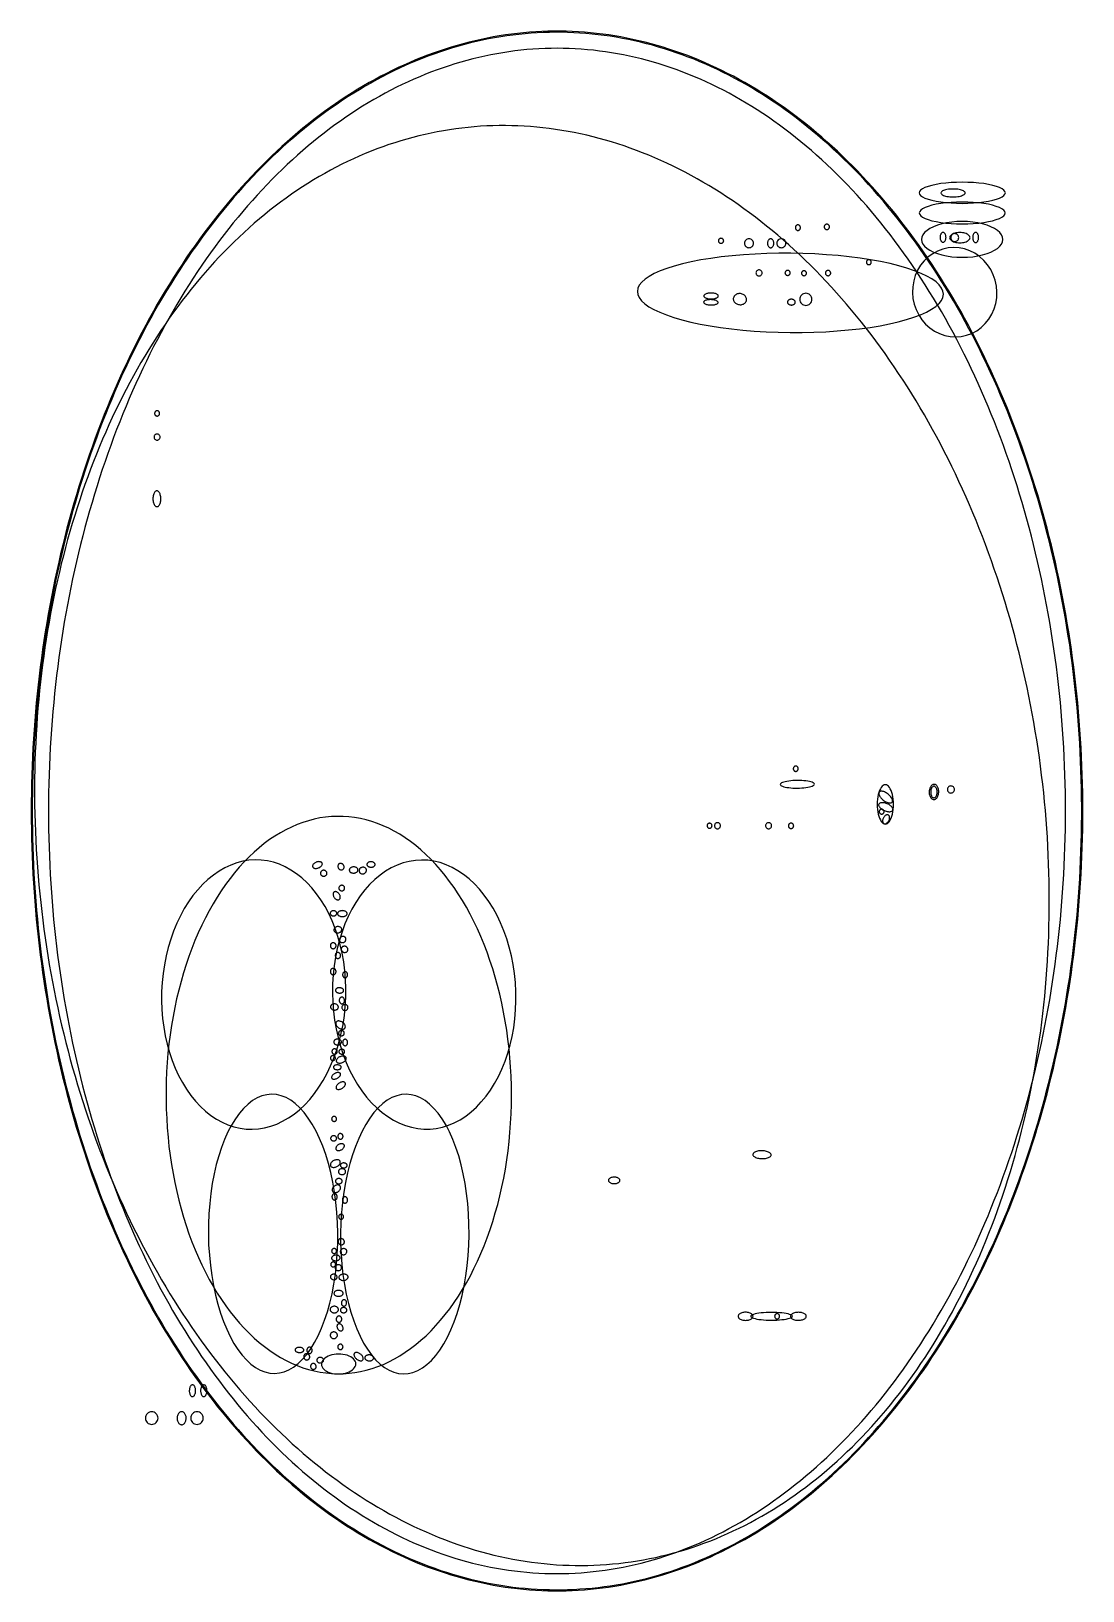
# Model space of a CAD drawing. Extents: x -1 to 217, y -22 to 302.
import ezdxf

# ---------------------------------------------------------------- set-up
doc = ezdxf.new("R2010")
doc.units = 0

msp = doc.modelspace()

# ---------------------------------------------------------------- linework, layer by layer
at = {"layer": 'CIRCLES'}
for p, q in [((189.82, 259.19), (189.74, 259.05)), ((189.92, 259.31), (189.82, 259.19)), ((190.04, 259.42), (189.92, 259.31)), ((190.18, 259.49), (190.04, 259.42)), ((190.34, 259.54), (190.18, 259.49)), ((190.5, 259.55), (190.34, 259.54)), ((190.66, 259.54), (190.5, 259.55)), ((190.82, 259.49), (190.66, 259.54)), ((190.96, 259.42), (190.82, 259.49)), ((191.08, 259.31), (190.96, 259.42)), ((191.18, 259.19), (191.08, 259.31)), ((191.26, 259.05), (191.18, 259.19)), ((146.84, 257.74), (146.83, 257.56)), ((146.83, 257.56), (146.84, 257.37)), ((146.9, 257.91), (146.84, 257.74)), ((146.84, 257.37), (146.9, 257.2)), ((146.98, 258.08), (146.9, 257.91)), ((146.9, 257.2), (146.98, 257.04)), ((147.1, 258.22), (146.98, 258.08)), ((146.98, 257.04), (147.1, 256.89)), ((147.24, 258.34), (147.1, 258.22)), ((147.1, 256.89), (147.24, 256.78)), ((147.41, 258.42), (147.24, 258.34)), ((147.24, 256.78), (147.41, 256.69)), ((147.58, 258.48), (147.41, 258.42)), ((147.41, 256.69), (147.58, 256.64)), ((147.76, 258.49), (147.58, 258.48)), ((147.58, 256.64), (147.76, 256.62)), ((147.95, 258.48), (147.76, 258.49)), ((147.76, 256.62), (147.95, 256.64)), ((148.12, 258.42), (147.95, 258.48)), ((147.95, 256.64), (148.12, 256.69)), ((148.29, 258.34), (148.12, 258.42)), ((148.12, 256.69), (148.29, 256.78)), ((148.43, 258.22), (148.29, 258.34)), ((148.29, 256.78), (148.43, 256.89)), ((148.54, 258.08), (148.43, 258.22)), ((148.43, 256.89), (148.54, 257.04)), ((148.63, 257.91), (148.54, 258.08)), ((148.54, 257.04), (148.63, 257.2)), ((148.68, 257.74), (148.63, 257.91)), ((148.63, 257.2), (148.68, 257.37)), ((148.7, 257.56), (148.68, 257.74)), ((148.68, 257.37), (148.7, 257.56)), ((153.56, 257.75), (153.54, 257.56)), ((153.54, 257.56), (153.56, 257.38)), ((153.61, 257.92), (153.56, 257.75)), ((153.56, 257.38), (153.61, 257.2)), ((153.7, 258.08), (153.61, 257.92)), ((153.61, 257.2), (153.7, 257.04)), ((153.82, 258.23), (153.7, 258.08)), ((153.7, 257.04), (153.82, 256.9)), ((153.96, 258.34), (153.82, 258.23)), ((153.82, 256.9), (153.96, 256.78)), ((154.12, 258.43), (153.96, 258.34)), ((153.96, 256.78), (154.12, 256.7)), ((154.3, 258.48), (154.12, 258.43)), ((154.12, 256.7), (154.3, 256.64)), ((154.48, 258.5), (154.3, 258.48)), ((154.3, 256.64), (154.48, 256.63)), ((154.66, 258.48), (154.48, 258.5)), ((154.48, 256.63), (154.66, 256.64)), ((154.84, 258.43), (154.66, 258.48)), ((154.66, 256.64), (154.84, 256.7)), ((155, 258.34), (154.84, 258.43)), ((154.84, 256.7), (155, 256.78)), ((155.14, 258.23), (155, 258.34)), ((155, 256.78), (155.14, 256.9)), ((155.26, 258.08), (155.14, 258.23)), ((155.14, 256.9), (155.26, 257.04)), ((155.35, 257.92), (155.26, 258.08)), ((155.26, 257.04), (155.35, 257.2)), ((155.4, 257.75), (155.35, 257.92)), ((155.35, 257.2), (155.4, 257.38)), ((155.42, 257.56), (155.4, 257.75)), ((155.4, 257.38), (155.42, 257.56)), ((189.69, 258.89), (189.68, 258.73)), ((189.68, 258.73), (189.69, 258.57)), ((189.74, 259.05), (189.69, 258.89)), ((189.69, 258.57), (189.74, 258.42)), ((189.74, 258.42), (189.82, 258.27)), ((189.82, 258.27), (189.92, 258.15)), ((189.92, 258.15), (190.04, 258.05)), ((190.04, 258.05), (190.18, 257.97)), ((190.18, 257.97), (190.34, 257.92)), ((190.34, 257.92), (190.5, 257.91)), ((190.5, 257.91), (190.66, 257.92)), ((190.66, 257.92), (190.82, 257.97)), ((190.82, 257.97), (190.96, 258.05)), ((190.96, 258.05), (191.08, 258.15)), ((191.08, 258.15), (191.18, 258.27)), ((191.18, 258.27), (191.26, 258.42)), ((191.31, 258.89), (191.26, 259.05)), ((191.26, 258.42), (191.31, 258.57)), ((191.32, 258.73), (191.31, 258.89)), ((191.31, 258.57), (191.32, 258.73)), ((149.24, 251.52), (149.22, 251.4)), ((149.22, 251.4), (149.24, 251.27)), ((149.27, 251.64), (149.24, 251.52)), ((149.24, 251.27), (149.27, 251.15)), ((149.33, 251.75), (149.27, 251.64)), ((149.27, 251.15), (149.33, 251.04)), ((149.41, 251.85), (149.33, 251.75)), ((149.33, 251.04), (149.41, 250.95)), ((149.51, 251.92), (149.41, 251.85)), ((149.41, 250.95), (149.51, 250.87)), ((149.62, 251.98), (149.51, 251.92)), ((149.51, 250.87), (149.62, 250.81)), ((149.74, 252.02), (149.62, 251.98)), ((149.62, 250.81), (149.74, 250.77)), ((149.86, 252.03), (149.74, 252.02)), ((149.74, 250.77), (149.86, 250.76)), ((149.98, 252.02), (149.86, 252.03)), ((149.86, 250.76), (149.98, 250.77)), ((150.1, 251.98), (149.98, 252.02)), ((149.98, 250.77), (150.1, 250.81)), ((150.21, 251.92), (150.1, 251.98)), ((150.1, 250.81), (150.21, 250.87)), ((150.31, 251.85), (150.21, 251.92)), ((150.21, 250.87), (150.31, 250.95)), ((150.39, 251.75), (150.31, 251.85)), ((150.31, 250.95), (150.39, 251.04)), ((150.45, 251.64), (150.39, 251.75)), ((150.39, 251.04), (150.45, 251.15)), ((150.48, 251.52), (150.45, 251.64)), ((150.45, 251.15), (150.48, 251.27)), ((150.5, 251.4), (150.48, 251.52)), ((150.48, 251.27), (150.5, 251.4)), ((158.42, 246.38), (158.34, 246.15)), ((158.53, 246.6), (158.42, 246.38)), ((158.69, 246.79), (158.53, 246.6)), ((158.88, 246.95), (158.69, 246.79)), ((159.09, 247.06), (158.88, 246.95)), ((159.33, 247.14), (159.09, 247.06)), ((159.58, 247.16), (159.33, 247.14)), ((159.82, 247.14), (159.58, 247.16)), ((160.06, 247.06), (159.82, 247.14)), ((160.27, 246.95), (160.06, 247.06)), ((160.46, 246.79), (160.27, 246.95)), ((160.62, 246.6), (160.46, 246.79)), ((160.74, 246.38), (160.62, 246.6)), ((160.81, 246.15), (160.74, 246.38)), ((158.34, 246.15), (158.32, 245.9)), ((158.32, 245.9), (158.34, 245.66)), ((158.34, 245.66), (158.42, 245.42)), ((158.42, 245.42), (158.53, 245.21)), ((158.53, 245.21), (158.69, 245.02)), ((158.69, 245.02), (158.88, 244.86)), ((158.88, 244.86), (159.09, 244.74)), ((159.09, 244.74), (159.33, 244.67)), ((159.33, 244.67), (159.58, 244.65)), ((159.58, 244.65), (159.82, 244.67)), ((159.82, 244.67), (160.06, 244.74)), ((160.06, 244.74), (160.27, 244.86)), ((160.27, 244.86), (160.46, 245.02)), ((160.46, 245.02), (160.62, 245.21)), ((160.62, 245.21), (160.74, 245.42)), ((160.74, 245.42), (160.81, 245.66)), ((160.83, 245.9), (160.81, 246.15)), ((160.81, 245.66), (160.83, 245.9)), ((24.21, 217.42), (24.19, 217.3)), ((24.19, 217.3), (24.21, 217.17)), ((24.24, 217.54), (24.21, 217.42)), ((24.21, 217.17), (24.24, 217.05)), ((24.3, 217.65), (24.24, 217.54)), ((24.24, 217.05), (24.3, 216.94)), ((24.38, 217.75), (24.3, 217.65)), ((24.48, 217.82), (24.38, 217.75)), ((24.59, 217.88), (24.48, 217.82)), ((24.7, 217.92), (24.59, 217.88)), ((24.83, 217.93), (24.7, 217.92)), ((24.95, 217.92), (24.83, 217.93)), ((25.07, 217.88), (24.95, 217.92)), ((25.18, 217.82), (25.07, 217.88)), ((25.28, 217.75), (25.18, 217.82)), ((25.36, 217.65), (25.28, 217.75)), ((25.42, 217.54), (25.36, 217.65)), ((25.36, 216.94), (25.42, 217.05)), ((25.45, 217.42), (25.42, 217.54)), ((25.42, 217.05), (25.45, 217.17)), ((25.46, 217.3), (25.45, 217.42)), ((25.45, 217.17), (25.46, 217.3)), ((24.3, 216.94), (24.38, 216.85)), ((24.38, 216.85), (24.48, 216.77)), ((24.48, 216.77), (24.59, 216.71)), ((24.59, 216.71), (24.7, 216.67)), ((24.7, 216.67), (24.83, 216.66)), ((24.83, 216.66), (24.95, 216.67)), ((24.95, 216.67), (25.07, 216.71)), ((25.07, 216.71), (25.18, 216.77)), ((25.18, 216.77), (25.28, 216.85)), ((25.28, 216.85), (25.36, 216.94)), ((188.99, 144.26), (188.98, 144.11)), ((188.98, 144.11), (188.99, 143.97)), ((189.03, 144.39), (188.99, 144.26)), ((188.99, 143.97), (189.03, 143.83)), ((189.1, 144.52), (189.03, 144.39)), ((189.03, 143.83), (189.1, 143.71)), ((189.19, 144.63), (189.1, 144.52)), ((189.1, 143.71), (189.19, 143.6)), ((189.3, 144.72), (189.19, 144.63)), ((189.19, 143.6), (189.3, 143.51)), ((189.43, 144.79), (189.3, 144.72)), ((189.3, 143.51), (189.43, 143.44)), ((189.56, 144.83), (189.43, 144.79)), ((189.43, 143.44), (189.56, 143.4)), ((189.71, 144.84), (189.56, 144.83)), ((189.56, 143.4), (189.71, 143.38)), ((189.85, 144.83), (189.71, 144.84)), ((189.71, 143.38), (189.85, 143.4)), ((189.99, 144.79), (189.85, 144.83)), ((189.85, 143.4), (189.99, 143.44)), ((190.11, 144.72), (189.99, 144.79)), ((189.99, 143.44), (190.11, 143.51)), ((190.22, 144.63), (190.11, 144.72)), ((190.11, 143.51), (190.22, 143.6)), ((190.31, 144.52), (190.22, 144.63)), ((190.22, 143.6), (190.31, 143.71)), ((190.38, 144.39), (190.31, 144.52)), ((190.31, 143.71), (190.38, 143.83)), ((190.42, 144.26), (190.38, 144.39)), ((190.38, 143.83), (190.42, 143.97)), ((190.44, 144.11), (190.42, 144.26)), ((190.42, 143.97), (190.44, 144.11)), ((140.6, 136.71), (140.59, 136.59)), ((140.59, 136.59), (140.6, 136.46)), ((140.64, 136.83), (140.6, 136.71)), ((140.6, 136.46), (140.64, 136.35)), ((140.7, 136.94), (140.64, 136.83)), ((140.64, 136.35), (140.7, 136.24)), ((140.77, 137.04), (140.7, 136.94)), ((140.7, 136.24), (140.77, 136.14)), ((140.87, 137.12), (140.77, 137.04)), ((140.77, 136.14), (140.87, 136.06)), ((140.98, 137.18), (140.87, 137.12)), ((140.87, 136.06), (140.98, 136)), ((141.1, 137.21), (140.98, 137.18)), ((141.22, 137.22), (141.1, 137.21)), ((141.35, 137.21), (141.22, 137.22)), ((141.47, 137.18), (141.35, 137.21)), ((141.58, 137.12), (141.47, 137.18)), ((141.47, 136), (141.58, 136.06)), ((141.67, 137.04), (141.58, 137.12)), ((141.58, 136.06), (141.67, 136.14)), ((141.75, 136.94), (141.67, 137.04)), ((141.67, 136.14), (141.75, 136.24)), ((141.81, 136.83), (141.75, 136.94)), ((141.75, 136.24), (141.81, 136.35)), ((141.85, 136.71), (141.81, 136.83)), ((141.81, 136.35), (141.85, 136.46)), ((141.86, 136.59), (141.85, 136.71)), ((141.85, 136.46), (141.86, 136.59)), ((151.21, 136.71), (151.19, 136.59)), ((151.19, 136.59), (151.21, 136.46)), ((151.24, 136.83), (151.21, 136.71)), ((151.21, 136.46), (151.24, 136.35)), ((151.3, 136.94), (151.24, 136.83)), ((151.24, 136.35), (151.3, 136.24)), ((151.38, 137.04), (151.3, 136.94)), ((151.3, 136.24), (151.38, 136.14)), ((151.48, 137.12), (151.38, 137.04)), ((151.38, 136.14), (151.48, 136.06)), ((151.59, 137.18), (151.48, 137.12)), ((151.48, 136.06), (151.59, 136)), ((151.7, 137.21), (151.59, 137.18)), ((151.83, 137.22), (151.7, 137.21)), ((151.95, 137.21), (151.83, 137.22)), ((152.07, 137.18), (151.95, 137.21)), ((152.18, 137.12), (152.07, 137.18)), ((152.07, 136), (152.18, 136.06)), ((152.28, 137.04), (152.18, 137.12)), ((152.18, 136.06), (152.28, 136.14)), ((152.36, 136.94), (152.28, 137.04)), ((152.28, 136.14), (152.36, 136.24)), ((152.42, 136.83), (152.36, 136.94)), ((152.36, 136.24), (152.42, 136.35)), ((152.45, 136.71), (152.42, 136.83)), ((152.42, 136.35), (152.45, 136.46)), ((152.46, 136.59), (152.45, 136.71)), ((152.45, 136.46), (152.46, 136.59)), ((140.98, 136), (141.1, 135.97)), ((141.1, 135.97), (141.22, 135.95)), ((141.22, 135.95), (141.35, 135.97)), ((141.35, 135.97), (141.47, 136)), ((151.59, 136), (151.7, 135.97)), ((151.7, 135.97), (151.83, 135.95)), ((151.83, 135.95), (151.95, 135.97)), ((151.95, 135.97), (152.07, 136)), ((63.23, 98.96), (63.22, 98.84)), ((63.22, 98.84), (63.23, 98.71)), ((63.27, 99.08), (63.23, 98.96)), ((63.23, 98.71), (63.27, 98.6)), ((63.33, 99.19), (63.27, 99.08)), ((63.27, 98.6), (63.33, 98.49)), ((63.4, 99.28), (63.33, 99.19)), ((63.33, 98.49), (63.4, 98.39)), ((63.5, 99.36), (63.4, 99.28)), ((63.4, 98.39), (63.5, 98.31)), ((63.61, 99.42), (63.5, 99.36)), ((63.5, 98.31), (63.61, 98.26)), ((63.73, 99.46), (63.61, 99.42)), ((63.61, 98.26), (63.73, 98.22)), ((63.85, 99.47), (63.73, 99.46)), ((63.73, 98.22), (63.85, 98.21)), ((63.97, 99.46), (63.85, 99.47)), ((63.85, 98.21), (63.97, 98.22)), ((64.09, 99.42), (63.97, 99.46)), ((63.97, 98.22), (64.09, 98.26)), ((64.2, 99.36), (64.09, 99.42)), ((64.09, 98.26), (64.2, 98.31)), ((64.29, 99.28), (64.2, 99.36)), ((64.2, 98.31), (64.29, 98.39)), ((64.37, 99.19), (64.29, 99.28)), ((64.29, 98.39), (64.37, 98.49)), ((64.43, 99.08), (64.37, 99.19)), ((64.37, 98.49), (64.43, 98.6)), ((64.47, 98.96), (64.43, 99.08)), ((64.43, 98.6), (64.47, 98.71)), ((64.48, 98.84), (64.47, 98.96)), ((64.47, 98.71), (64.48, 98.84)), ((22.44, 13.81), (22.41, 13.56)), ((22.41, 13.56), (22.44, 13.3)), ((22.51, 14.06), (22.44, 13.81)), ((22.44, 13.3), (22.51, 13.06)), ((22.63, 14.28), (22.51, 14.06)), ((22.51, 13.06), (22.63, 12.83)), ((22.79, 14.48), (22.63, 14.28)), ((22.99, 14.64), (22.79, 14.48)), ((23.22, 14.76), (22.99, 14.64)), ((23.46, 14.84), (23.22, 14.76)), ((23.72, 14.86), (23.46, 14.84)), ((23.97, 14.84), (23.72, 14.86)), ((24.22, 14.76), (23.97, 14.84)), ((24.44, 14.64), (24.22, 14.76)), ((24.64, 14.48), (24.44, 14.64)), ((24.8, 14.28), (24.64, 14.48)), ((24.92, 14.06), (24.8, 14.28)), ((24.8, 12.83), (24.92, 13.06)), ((25, 13.81), (24.92, 14.06)), ((24.92, 13.06), (25, 13.3)), ((25.02, 13.56), (25, 13.81)), ((25, 13.3), (25.02, 13.56)), ((31.84, 13.81), (31.81, 13.56)), ((31.81, 13.56), (31.84, 13.3)), ((31.91, 14.06), (31.84, 13.81)), ((31.84, 13.3), (31.91, 13.06)), ((32.03, 14.28), (31.91, 14.06)), ((31.91, 13.06), (32.03, 12.83)), ((32.19, 14.48), (32.03, 14.28)), ((32.39, 14.64), (32.19, 14.48)), ((32.62, 14.76), (32.39, 14.64)), ((32.86, 14.84), (32.62, 14.76)), ((33.12, 14.86), (32.86, 14.84)), ((33.37, 14.84), (33.12, 14.86)), ((33.61, 14.76), (33.37, 14.84)), ((33.84, 14.64), (33.61, 14.76)), ((34.04, 14.48), (33.84, 14.64)), ((34.2, 14.28), (34.04, 14.48)), ((34.32, 14.06), (34.2, 14.28)), ((34.2, 12.83), (34.32, 13.06)), ((34.4, 13.81), (34.32, 14.06)), ((34.32, 13.06), (34.4, 13.3)), ((34.42, 13.56), (34.4, 13.81)), ((34.4, 13.3), (34.42, 13.56)), ((22.63, 12.83), (22.79, 12.63)), ((22.79, 12.63), (22.99, 12.47)), ((22.99, 12.47), (23.22, 12.35)), ((23.22, 12.35), (23.46, 12.28)), ((23.46, 12.28), (23.72, 12.25)), ((23.72, 12.25), (23.97, 12.28)), ((23.97, 12.28), (24.22, 12.35)), ((24.22, 12.35), (24.44, 12.47)), ((24.44, 12.47), (24.64, 12.63)), ((24.64, 12.63), (24.8, 12.83)), ((32.03, 12.83), (32.19, 12.63)), ((32.19, 12.63), (32.39, 12.47)), ((32.39, 12.47), (32.62, 12.35)), ((32.62, 12.35), (32.86, 12.28)), ((32.86, 12.28), (33.12, 12.25)), ((33.12, 12.25), (33.37, 12.28)), ((33.37, 12.28), (33.61, 12.35)), ((33.61, 12.35), (33.84, 12.47)), ((33.84, 12.47), (34.04, 12.63)), ((34.04, 12.63), (34.2, 12.83))]:
    msp.add_line(p, q, dxfattribs=at)
at = {"layer": 'ELLIPSES'}
for p, q in [((100.94, 301.27), (99.68, 301.14)), ((102.21, 301.38), (100.94, 301.27)), ((103.47, 301.46), (102.21, 301.38)), ((103.78, 301.25), (102.51, 301.17)), ((104.74, 301.53), (103.47, 301.46)), ((105.04, 301.31), (103.78, 301.25)), ((106, 301.57), (104.74, 301.53)), ((106.31, 301.35), (105.04, 301.31)), ((107.27, 301.59), (106, 301.57)), ((107.57, 301.36), (106.31, 301.35)), ((108.54, 301.59), (107.27, 301.59)), ((108.84, 301.36), (107.57, 301.36)), ((109.8, 301.57), (108.54, 301.59)), ((110.1, 301.33), (108.84, 301.36)), ((111.07, 301.53), (109.8, 301.57)), ((111.37, 301.28), (110.1, 301.33)), ((112.33, 301.46), (111.07, 301.53)), ((112.63, 301.21), (111.37, 301.28)), ((113.6, 301.38), (112.33, 301.46)), ((114.86, 301.27), (113.6, 301.38)), ((116.12, 301.14), (114.86, 301.27)), ((85.9, 298.28), (84.66, 297.89)), ((86.2, 298.13), (84.96, 297.74)), ((87.14, 298.64), (85.9, 298.28)), ((87.44, 298.49), (86.2, 298.13)), ((88.38, 298.99), (87.14, 298.64)), ((88.69, 298.83), (87.44, 298.49)), ((89.63, 299.32), (88.38, 298.99)), ((89.93, 299.15), (88.69, 298.83)), ((90.88, 299.62), (89.63, 299.32)), ((91.18, 299.45), (89.93, 299.15)), ((92.13, 299.9), (90.88, 299.62)), ((92.43, 299.73), (91.18, 299.45)), ((93.39, 300.16), (92.13, 299.9)), ((93.69, 299.98), (92.43, 299.73)), ((94.64, 300.4), (93.39, 300.16)), ((94.94, 300.22), (93.69, 299.98)), ((95.9, 300.62), (94.64, 300.4)), ((96.2, 300.43), (94.94, 300.22)), ((97.16, 300.81), (95.9, 300.62)), ((97.46, 300.62), (96.2, 300.43)), ((98.42, 300.99), (97.16, 300.81)), ((98.72, 300.79), (97.46, 300.62)), ((99.68, 301.14), (98.42, 300.99)), ((99.98, 300.94), (98.72, 300.79)), ((101.25, 301.06), (99.98, 300.94)), ((102.51, 301.17), (101.25, 301.06)), ((105.4, 297.99), (104.15, 297.93)), ((106.66, 298.02), (105.4, 297.99)), ((107.92, 298.04), (106.66, 298.02)), ((109.17, 298.02), (107.92, 298.04)), ((110.43, 297.99), (109.17, 298.02)), ((111.69, 297.93), (110.43, 297.99)), ((113.9, 301.12), (112.63, 301.21)), ((115.16, 301), (113.9, 301.12)), ((116.42, 300.87), (115.16, 301)), ((117.39, 300.98), (116.12, 301.14)), ((117.68, 300.71), (116.42, 300.87)), ((118.65, 300.81), (117.39, 300.98)), ((118.94, 300.53), (117.68, 300.71)), ((119.91, 300.61), (118.65, 300.81)), ((120.2, 300.33), (118.94, 300.53)), ((121.16, 300.4), (119.91, 300.61)), ((121.46, 300.1), (120.2, 300.33)), ((122.42, 300.16), (121.16, 300.4)), ((122.71, 299.86), (121.46, 300.1)), ((123.67, 299.9), (122.42, 300.16)), ((123.97, 299.59), (122.71, 299.86)), ((124.92, 299.62), (123.67, 299.9)), ((125.22, 299.3), (123.97, 299.59)), ((126.17, 299.31), (124.92, 299.62)), ((126.47, 299), (125.22, 299.3)), ((127.42, 298.99), (126.17, 299.31)), ((127.71, 298.66), (126.47, 299)), ((128.66, 298.64), (127.42, 298.99)), ((128.96, 298.31), (127.71, 298.66)), ((129.91, 298.27), (128.66, 298.64)), ((130.2, 297.94), (128.96, 298.31)), ((131.14, 297.88), (129.91, 298.27)), ((77.3, 295.11), (76.09, 294.57)), ((77.6, 294.99), (76.38, 294.46)), ((78.52, 295.63), (77.3, 295.11)), ((78.82, 295.5), (77.6, 294.99)), ((79.74, 296.12), (78.52, 295.63)), ((80.04, 295.99), (78.82, 295.5)), ((80.96, 296.59), (79.74, 296.12)), ((81.26, 296.46), (80.04, 295.99)), ((82.19, 297.05), (80.96, 296.59)), ((82.49, 296.91), (81.26, 296.46)), ((83.42, 297.48), (82.19, 297.05)), ((83.72, 297.34), (82.49, 296.91)), ((84.66, 297.89), (83.42, 297.48)), ((84.96, 297.74), (83.72, 297.34)), ((86.7, 294.81), (85.47, 294.42)), ((87.93, 295.18), (86.7, 294.81)), ((89.16, 295.52), (87.93, 295.18)), ((90.4, 295.84), (89.16, 295.52)), ((91.64, 296.15), (90.4, 295.84)), ((92.89, 296.43), (91.64, 296.15)), ((94.13, 296.68), (92.89, 296.43)), ((95.38, 296.92), (94.13, 296.68)), ((96.63, 297.13), (95.38, 296.92)), ((97.88, 297.32), (96.63, 297.13)), ((99.13, 297.49), (97.88, 297.32)), ((100.38, 297.63), (99.13, 297.49)), ((101.64, 297.76), (100.38, 297.63)), ((102.89, 297.86), (101.64, 297.76)), ((104.15, 297.93), (102.89, 297.86)), ((112.94, 297.85), (111.69, 297.93)), ((114.2, 297.75), (112.94, 297.85)), ((115.45, 297.63), (114.2, 297.75)), ((116.71, 297.48), (115.45, 297.63)), ((117.96, 297.32), (116.71, 297.48)), ((119.21, 297.13), (117.96, 297.32)), ((120.46, 296.91), (119.21, 297.13)), ((121.7, 296.68), (120.46, 296.91)), ((122.95, 296.42), (121.7, 296.68)), ((124.19, 296.14), (122.95, 296.42)), ((125.43, 295.84), (124.19, 296.14)), ((126.67, 295.52), (125.43, 295.84)), ((127.91, 295.17), (126.67, 295.52)), ((129.14, 294.8), (127.91, 295.17)), ((130.37, 294.41), (129.14, 294.8)), ((131.43, 297.54), (130.2, 297.94)), ((132.38, 297.47), (131.14, 297.88)), ((132.67, 297.13), (131.43, 297.54)), ((133.61, 297.04), (132.38, 297.47)), ((133.9, 296.69), (132.67, 297.13)), ((134.84, 296.59), (133.61, 297.04)), ((135.13, 296.23), (133.9, 296.69)), ((136.07, 296.12), (134.84, 296.59)), ((136.35, 295.75), (135.13, 296.23)), ((137.29, 295.62), (136.07, 296.12)), ((137.57, 295.25), (136.35, 295.75)), ((138.5, 295.11), (137.29, 295.62)), ((138.79, 294.73), (137.57, 295.25)), ((139.72, 294.57), (138.5, 295.11)), ((70.09, 291.58), (68.9, 290.92)), ((71.28, 292.22), (70.09, 291.58)), ((71.57, 292.12), (70.38, 291.48)), ((72.47, 292.84), (71.28, 292.22)), ((72.77, 292.74), (71.57, 292.12)), ((73.67, 293.44), (72.47, 292.84)), ((73.97, 293.33), (72.77, 292.74)), ((74.88, 294.02), (73.67, 293.44)), ((75.17, 293.9), (73.97, 293.33)), ((76.09, 294.57), (74.88, 294.02)), ((76.38, 294.46), (75.17, 293.9)), ((78.16, 291.62), (76.96, 291.08)), ((79.37, 292.14), (78.16, 291.62)), ((80.58, 292.64), (79.37, 292.14)), ((81.8, 293.12), (80.58, 292.64)), ((83.02, 293.57), (81.8, 293.12)), ((84.24, 294.01), (83.02, 293.57)), ((85.47, 294.42), (84.24, 294.01)), ((131.6, 294), (130.37, 294.41)), ((132.82, 293.57), (131.6, 294)), ((134.04, 293.11), (132.82, 293.57)), ((135.25, 292.63), (134.04, 293.11)), ((136.47, 292.14), (135.25, 292.63)), ((137.67, 291.61), (136.47, 292.14)), ((138.88, 291.07), (137.67, 291.61)), ((140, 294.18), (138.79, 294.73)), ((140.93, 294.01), (139.72, 294.57)), ((141.2, 293.62), (140, 294.18)), ((142.13, 293.43), (140.93, 294.01)), ((142.41, 293.04), (141.2, 293.62)), ((143.33, 292.84), (142.13, 293.43)), ((143.61, 292.43), (142.41, 293.04)), ((144.53, 292.22), (143.33, 292.84)), ((144.8, 291.8), (143.61, 292.43)), ((145.72, 291.58), (144.53, 292.22)), ((145.99, 291.16), (144.8, 291.8)), ((146.9, 290.92), (145.72, 291.58)), ((65.38, 288.82), (64.22, 288.08)), ((65.67, 288.74), (64.51, 288)), ((66.55, 289.54), (65.38, 288.82)), ((66.84, 289.45), (65.67, 288.74)), ((67.72, 290.24), (66.55, 289.54)), ((68.02, 290.15), (66.84, 289.45)), ((68.9, 290.92), (67.72, 290.24)), ((69.2, 290.83), (68.02, 290.15)), ((70.38, 291.48), (69.2, 290.83)), ((72.19, 288.7), (71.01, 288.05)), ((73.37, 289.33), (72.19, 288.7)), ((74.56, 289.94), (73.37, 289.33)), ((75.76, 290.52), (74.56, 289.94)), ((76.96, 291.08), (75.76, 290.52)), ((140.08, 290.51), (138.88, 291.07)), ((141.27, 289.92), (140.08, 290.51)), ((142.46, 289.32), (141.27, 289.92)), ((143.65, 288.69), (142.46, 289.32)), ((144.83, 288.04), (143.65, 288.69)), ((147.17, 290.49), (145.99, 291.16)), ((148.08, 290.23), (146.9, 290.92)), ((148.35, 289.8), (147.17, 290.49)), ((149.26, 289.53), (148.08, 290.23)), ((149.52, 289.1), (148.35, 289.8)), ((150.42, 288.81), (149.26, 289.53)), ((150.69, 288.37), (149.52, 289.1)), ((151.59, 288.07), (150.42, 288.81)), ((151.85, 287.62), (150.69, 288.37)), ((60.76, 285.74), (59.62, 284.92)), ((61.05, 285.67), (59.91, 284.85)), ((61.91, 286.54), (60.76, 285.74)), ((62.2, 286.46), (61.05, 285.67)), ((63.06, 287.32), (61.91, 286.54)), ((63.35, 287.24), (62.2, 286.46)), ((64.22, 288.08), (63.06, 287.32)), ((64.51, 288), (63.35, 287.24)), ((66.34, 285.25), (65.19, 284.5)), ((67.5, 285.99), (66.34, 285.25)), ((68.66, 286.7), (67.5, 285.99)), ((69.83, 287.39), (68.66, 286.7)), ((71.01, 288.05), (69.83, 287.39)), ((146, 287.37), (144.83, 288.04)), ((147.17, 286.68), (146, 287.37)), ((148.34, 285.97), (147.17, 286.68)), ((149.49, 285.24), (148.34, 285.97)), ((150.65, 284.49), (149.49, 285.24)), ((152.74, 287.31), (151.59, 288.07)), ((153, 286.85), (151.85, 287.62)), ((153.9, 286.53), (152.74, 287.31)), ((154.15, 286.07), (153, 286.85)), ((155.04, 285.73), (153.9, 286.53)), ((155.3, 285.26), (154.15, 286.07)), ((156.18, 284.91), (155.04, 285.73)), ((156.43, 284.43), (155.3, 285.26)), ((56.25, 282.34), (55.13, 281.44)), ((56.53, 282.28), (55.42, 281.39)), ((57.36, 283.22), (56.25, 282.34)), ((57.65, 283.16), (56.53, 282.28)), ((58.49, 284.08), (57.36, 283.22)), ((58.78, 284.01), (57.65, 283.16)), ((59.62, 284.92), (58.49, 284.08)), ((59.91, 284.85), (58.78, 284.01)), ((61.76, 282.12), (60.64, 281.29)), ((62.9, 282.94), (61.76, 282.12)), ((64.04, 283.73), (62.9, 282.94)), ((65.19, 284.5), (64.04, 283.73)), ((92.01, 281.84), (90.71, 281.74)), ((93.3, 281.91), (92.01, 281.84)), ((94.59, 281.96), (93.3, 281.91)), ((95.89, 281.99), (94.59, 281.96)), ((97.18, 281.99), (95.89, 281.99)), ((98.48, 281.97), (97.18, 281.99)), ((99.78, 281.93), (98.48, 281.97)), ((101.08, 281.87), (99.78, 281.93)), ((102.38, 281.78), (101.08, 281.87)), ((151.79, 283.72), (150.65, 284.49)), ((152.93, 282.92), (151.79, 283.72)), ((154.07, 282.11), (152.93, 282.92)), ((155.19, 281.27), (154.07, 282.11)), ((157.31, 284.07), (156.18, 284.91)), ((157.56, 283.59), (156.43, 284.43)), ((158.44, 283.21), (157.31, 284.07)), ((158.69, 282.72), (157.56, 283.59)), ((159.56, 282.33), (158.44, 283.21)), ((159.8, 281.83), (158.69, 282.72)), ((160.67, 281.43), (159.56, 282.33)), ((160.91, 280.93), (159.8, 281.83)), ((51.84, 278.64), (50.76, 277.66)), ((52.12, 278.59), (51.04, 277.62)), ((52.93, 279.59), (51.84, 278.64)), ((53.21, 279.54), (52.12, 278.59)), ((54.03, 280.53), (52.93, 279.59)), ((54.31, 280.47), (53.21, 279.54)), ((55.13, 281.44), (54.03, 280.53)), ((55.42, 281.39), (54.31, 280.47)), ((57.3, 278.67), (56.2, 277.76)), ((58.4, 279.56), (57.3, 278.67)), ((59.52, 280.44), (58.4, 279.56)), ((60.64, 281.29), (59.52, 280.44)), ((75.45, 278.83), (74.21, 278.44)), ((76.71, 279.2), (75.45, 278.83)), ((77.96, 279.54), (76.71, 279.2)), ((79.22, 279.86), (77.96, 279.54)), ((80.49, 280.16), (79.22, 279.86)), ((81.75, 280.44), (80.49, 280.16)), ((83.03, 280.69), (81.75, 280.44)), ((84.3, 280.92), (83.03, 280.69)), ((85.58, 281.13), (84.3, 280.92)), ((86.86, 281.32), (85.58, 281.13)), ((88.14, 281.48), (86.86, 281.32)), ((89.43, 281.62), (88.14, 281.48)), ((90.71, 281.74), (89.43, 281.62)), ((103.68, 281.67), (102.38, 281.78)), ((104.98, 281.54), (103.68, 281.67)), ((106.28, 281.38), (104.98, 281.54)), ((107.58, 281.2), (106.28, 281.38)), ((108.88, 281), (107.58, 281.2)), ((110.18, 280.78), (108.88, 281)), ((111.48, 280.53), (110.18, 280.78)), ((112.78, 280.27), (111.48, 280.53)), ((114.08, 279.97), (112.78, 280.27)), ((115.37, 279.66), (114.08, 279.97)), ((116.66, 279.33), (115.37, 279.66)), ((117.96, 278.97), (116.66, 279.33)), ((119.24, 278.59), (117.96, 278.97)), ((120.53, 278.18), (119.24, 278.59)), ((156.31, 280.42), (155.19, 281.27)), ((157.43, 279.55), (156.31, 280.42)), ((158.53, 278.65), (157.43, 279.55)), ((159.63, 277.74), (158.53, 278.65)), ((161.77, 280.52), (160.67, 281.43)), ((162.01, 280.01), (160.91, 280.93)), ((162.87, 279.58), (161.77, 280.52)), ((163.11, 279.06), (162.01, 280.01)), ((163.96, 278.63), (162.87, 279.58)), ((164.2, 278.1), (163.11, 279.06)), ((165.04, 277.65), (163.96, 278.63)), ((48.61, 275.66), (47.56, 274.63)), ((48.89, 275.62), (47.83, 274.59)), ((49.68, 276.67), (48.61, 275.66)), ((49.96, 276.63), (48.89, 275.62)), ((50.76, 277.66), (49.68, 276.67)), ((51.04, 277.62), (49.96, 276.63)), ((54.02, 275.87), (52.94, 274.9)), ((55.1, 276.82), (54.02, 275.87)), ((56.2, 277.76), (55.1, 276.82)), ((66.83, 275.65), (65.62, 275.1)), ((68.04, 276.17), (66.83, 275.65)), ((69.27, 276.67), (68.04, 276.17)), ((70.49, 277.14), (69.27, 276.67)), ((71.73, 277.6), (70.49, 277.14)), ((72.96, 278.03), (71.73, 277.6)), ((74.21, 278.44), (72.96, 278.03)), ((121.82, 277.76), (120.53, 278.18)), ((123.1, 277.31), (121.82, 277.76)), ((124.38, 276.84), (123.1, 277.31)), ((125.66, 276.35), (124.38, 276.84)), ((126.93, 275.84), (125.66, 276.35)), ((128.2, 275.3), (126.93, 275.84)), ((160.73, 276.81), (159.63, 277.74)), ((161.81, 275.85), (160.73, 276.81)), ((162.89, 274.88), (161.81, 275.85)), ((165.28, 277.12), (164.2, 278.1)), ((166.12, 276.66), (165.04, 277.65)), ((166.35, 276.13), (165.28, 277.12)), ((167.19, 275.65), (166.12, 276.66)), ((167.41, 275.11), (166.35, 276.13)), ((168.24, 274.62), (167.19, 275.65)), ((45.46, 272.52), (44.43, 271.44)), ((45.74, 272.49), (44.7, 271.41)), ((46.5, 273.59), (45.46, 272.52)), ((46.78, 273.55), (45.74, 272.49)), ((47.56, 274.63), (46.5, 273.59)), ((47.83, 274.59), (46.78, 273.55)), ((50.81, 272.9), (49.76, 271.87)), ((51.87, 273.91), (50.81, 272.9)), ((52.94, 274.9), (51.87, 273.91)), ((60.84, 272.72), (59.66, 272.07)), ((62.02, 273.35), (60.84, 272.72)), ((63.21, 273.95), (62.02, 273.35)), ((64.41, 274.54), (63.21, 273.95)), ((65.62, 275.1), (64.41, 274.54)), ((129.47, 274.75), (128.2, 275.3)), ((130.73, 274.17), (129.47, 274.75)), ((131.99, 273.57), (130.73, 274.17)), ((133.24, 272.95), (131.99, 273.57)), ((134.49, 272.31), (133.24, 272.95)), ((135.74, 271.64), (134.49, 272.31)), ((163.96, 273.89), (162.89, 274.88)), ((165.02, 272.88), (163.96, 273.89)), ((166.07, 271.85), (165.02, 272.88)), ((168.47, 274.07), (167.41, 275.11)), ((169.3, 273.58), (168.24, 274.62)), ((169.52, 273.02), (168.47, 274.07)), ((170.34, 272.51), (169.3, 273.58)), ((170.56, 271.95), (169.52, 273.02)), ((171.37, 271.43), (170.34, 272.51)), ((42.38, 269.22), (41.37, 268.09)), ((42.66, 269.19), (41.65, 268.06)), ((43.4, 270.34), (42.38, 269.22)), ((43.68, 270.31), (42.66, 269.19)), ((44.43, 271.44), (43.4, 270.34)), ((44.7, 271.41), (43.68, 270.31)), ((47.67, 269.76), (46.65, 268.68)), ((48.71, 270.83), (47.67, 269.76)), ((49.76, 271.87), (48.71, 270.83)), ((55.01, 269.25), (53.87, 268.5)), ((56.16, 269.99), (55.01, 269.25)), ((57.32, 270.7), (56.16, 269.99)), ((58.49, 271.39), (57.32, 270.7)), ((59.66, 272.07), (58.49, 271.39)), ((136.98, 270.96), (135.74, 271.64)), ((138.21, 270.25), (136.98, 270.96)), ((139.44, 269.52), (138.21, 270.25)), ((140.67, 268.77), (139.44, 269.52)), ((167.11, 270.81), (166.07, 271.85)), ((168.15, 269.74), (167.11, 270.81)), ((169.18, 268.66), (168.15, 269.74)), ((171.59, 270.86), (170.56, 271.95)), ((172.4, 270.33), (171.37, 271.43)), ((172.61, 269.75), (171.59, 270.86)), ((173.42, 269.21), (172.4, 270.33)), ((173.62, 268.63), (172.61, 269.75)), ((174.42, 268.08), (173.42, 269.21)), ((183.78, 268.87), (183.41, 268.6)), ((184.3, 269.13), (183.78, 268.87)), ((184.95, 269.37), (184.3, 269.13)), ((185.73, 269.58), (184.95, 269.37)), ((186.61, 269.77), (185.73, 269.58)), ((187.58, 269.93), (186.61, 269.77)), ((188.63, 270.06), (187.58, 269.93)), ((189.74, 270.15), (188.63, 270.06)), ((190.89, 270.2), (189.74, 270.15)), ((192.06, 270.22), (190.89, 270.2)), ((193.22, 270.2), (192.06, 270.22)), ((194.37, 270.15), (193.22, 270.2)), ((195.48, 270.06), (194.37, 270.15)), ((196.53, 269.93), (195.48, 270.06)), ((197.51, 269.77), (196.53, 269.93)), ((198.39, 269.58), (197.51, 269.77)), ((199.16, 269.37), (198.39, 269.58)), ((199.81, 269.13), (199.16, 269.37)), ((200.33, 268.87), (199.81, 269.13)), ((200.7, 268.6), (200.33, 268.87)), ((39.38, 265.77), (38.4, 264.58)), ((39.66, 265.74), (38.67, 264.56)), ((40.38, 266.94), (39.38, 265.77)), ((40.65, 266.91), (39.66, 265.74)), ((41.37, 268.09), (40.38, 266.94)), ((41.65, 268.06), (40.65, 266.91)), ((44.62, 266.45), (43.61, 265.32)), ((45.63, 267.57), (44.62, 266.45)), ((46.65, 268.68), (45.63, 267.57)), ((50.49, 266.1), (49.38, 265.27)), ((51.61, 266.92), (50.49, 266.1)), ((52.73, 267.72), (51.61, 266.92)), ((53.87, 268.5), (52.73, 267.72)), ((141.89, 268), (140.67, 268.77)), ((143.11, 267.21), (141.89, 268)), ((144.31, 266.4), (143.11, 267.21)), ((145.52, 265.57), (144.31, 266.4)), ((170.2, 267.55), (169.18, 268.66)), ((171.21, 266.43), (170.2, 267.55)), ((172.21, 265.3), (171.21, 266.43)), ((174.63, 267.49), (173.62, 268.63)), ((175.42, 266.92), (174.42, 268.08)), ((175.63, 266.33), (174.63, 267.49)), ((176.41, 265.76), (175.42, 266.92)), ((176.61, 265.15), (175.63, 266.33)), ((177.4, 264.57), (176.41, 265.76)), ((183.18, 268.32), (183.1, 268.03)), ((183.1, 268.03), (183.18, 267.75)), ((183.41, 268.6), (183.18, 268.32)), ((183.18, 267.75), (183.41, 267.47)), ((183.41, 267.47), (183.78, 267.2)), ((183.78, 267.2), (184.3, 266.94)), ((184.3, 266.94), (184.95, 266.7)), ((184.95, 266.7), (185.73, 266.48)), ((185.73, 266.48), (186.61, 266.3)), ((186.63, 265.64), (185.75, 265.44)), ((186.61, 266.3), (187.58, 266.14)), ((187.6, 265.8), (186.63, 265.64)), ((187.58, 266.14), (188.63, 266.01)), ((188.64, 265.93), (187.6, 265.8)), ((187.65, 268.11), (187.63, 268)), ((187.63, 268), (187.65, 267.9)), ((187.72, 268.21), (187.65, 268.11)), ((187.65, 267.9), (187.72, 267.79)), ((187.82, 268.31), (187.72, 268.21)), ((187.72, 267.79), (187.82, 267.69)), ((187.97, 268.41), (187.82, 268.31)), ((187.82, 267.69), (187.97, 267.59)), ((188.15, 268.5), (187.97, 268.41)), ((187.97, 267.59), (188.15, 267.5)), ((188.37, 268.58), (188.15, 268.5)), ((188.15, 267.5), (188.37, 267.42)), ((188.61, 268.65), (188.37, 268.58)), ((188.37, 267.42), (188.61, 267.35)), ((188.89, 268.71), (188.61, 268.65)), ((188.61, 267.35), (188.89, 267.29)), ((188.63, 266.01), (189.74, 265.92)), ((189.75, 266.03), (188.64, 265.93)), ((189.18, 268.76), (188.89, 268.71)), ((188.89, 267.29), (189.18, 267.25)), ((189.49, 268.79), (189.18, 268.76)), ((189.18, 267.25), (189.49, 267.21)), ((189.82, 268.81), (189.49, 268.79)), ((189.49, 267.21), (189.82, 267.19)), ((189.74, 265.92), (190.89, 265.86)), ((190.89, 266.09), (189.75, 266.03)), ((190.15, 268.82), (189.82, 268.81)), ((189.82, 267.19), (190.15, 267.18)), ((190.47, 268.81), (190.15, 268.82)), ((190.15, 267.18), (190.47, 267.19)), ((190.8, 268.79), (190.47, 268.81)), ((190.47, 267.19), (190.8, 267.21)), ((191.11, 268.76), (190.8, 268.79)), ((190.8, 267.21), (191.11, 267.25)), ((192.06, 266.11), (190.89, 266.09)), ((190.89, 265.86), (192.06, 265.84)), ((191.4, 268.71), (191.11, 268.76)), ((191.11, 267.25), (191.4, 267.29)), ((191.68, 268.65), (191.4, 268.71)), ((191.4, 267.29), (191.68, 267.35)), ((191.93, 268.58), (191.68, 268.65)), ((191.68, 267.35), (191.93, 267.42)), ((192.14, 268.5), (191.93, 268.58)), ((191.93, 267.42), (192.14, 267.51)), ((193.22, 266.09), (192.06, 266.11)), ((192.06, 265.84), (193.22, 265.86)), ((192.32, 268.41), (192.14, 268.5)), ((192.14, 267.51), (192.33, 267.59)), ((192.47, 268.32), (192.32, 268.41)), ((192.33, 267.59), (192.47, 267.69)), ((192.58, 268.21), (192.47, 268.32)), ((192.47, 267.69), (192.58, 267.79)), ((192.64, 268.11), (192.58, 268.21)), ((192.58, 267.79), (192.64, 267.9)), ((192.66, 268), (192.64, 268.11)), ((192.64, 267.9), (192.66, 268)), ((194.36, 266.03), (193.22, 266.09)), ((193.22, 265.86), (194.37, 265.92)), ((195.47, 265.93), (194.36, 266.03)), ((194.37, 265.92), (195.48, 266.01)), ((196.51, 265.8), (195.47, 265.93)), ((195.48, 266.01), (196.53, 266.14)), ((197.48, 265.64), (196.51, 265.8)), ((196.53, 266.14), (197.51, 266.3)), ((198.36, 265.44), (197.48, 265.64)), ((197.51, 266.3), (198.39, 266.48)), ((198.39, 266.48), (199.16, 266.7)), ((199.16, 266.7), (199.81, 266.94)), ((199.81, 266.94), (200.33, 267.2)), ((200.33, 267.2), (200.7, 267.47)), ((200.93, 268.32), (200.7, 268.6)), ((200.7, 267.47), (200.93, 267.75)), ((201.01, 268.03), (200.93, 268.32)), ((200.93, 267.75), (201.01, 268.03)), ((37.43, 263.38), (36.47, 262.16)), ((37.7, 263.36), (36.74, 262.14)), ((38.4, 264.58), (37.43, 263.38)), ((38.67, 264.56), (37.7, 263.36)), ((41.64, 262.99), (40.66, 261.79)), ((42.62, 264.16), (41.64, 262.99)), ((43.61, 265.32), (42.62, 264.16)), ((46.09, 262.63), (45.02, 261.71)), ((47.18, 263.53), (46.09, 262.63)), ((48.27, 264.41), (47.18, 263.53)), ((49.38, 265.27), (48.27, 264.41)), ((146.71, 264.72), (145.52, 265.57)), ((147.9, 263.85), (146.71, 264.72)), ((149.09, 262.96), (147.9, 263.85)), ((150.26, 262.05), (149.09, 262.96)), ((173.2, 264.14), (172.21, 265.3)), ((174.19, 262.96), (173.2, 264.14)), ((175.16, 261.77), (174.19, 262.96)), ((177.59, 263.96), (176.61, 265.15)), ((178.37, 263.37), (177.4, 264.57)), ((178.56, 262.75), (177.59, 263.96)), ((179.33, 262.15), (178.37, 263.37)), ((179.52, 261.52), (178.56, 262.75)), ((183.22, 264.14), (183.14, 263.84)), ((183.14, 263.84), (183.22, 263.55)), ((183.45, 264.43), (183.22, 264.14)), ((183.22, 263.55), (183.45, 263.26)), ((183.82, 264.71), (183.45, 264.43)), ((183.45, 263.26), (183.82, 262.98)), ((184.34, 264.97), (183.82, 264.71)), ((183.82, 262.98), (184.34, 262.71)), ((184.98, 265.22), (184.34, 264.97)), ((184.34, 262.71), (184.98, 262.46)), ((185.75, 265.44), (184.98, 265.22)), ((184.98, 262.46), (185.75, 262.24)), ((199.13, 265.22), (198.36, 265.44)), ((198.36, 262.24), (199.13, 262.46)), ((199.78, 264.97), (199.13, 265.22)), ((199.13, 262.46), (199.78, 262.71)), ((200.29, 264.71), (199.78, 264.97)), ((199.78, 262.71), (200.29, 262.98)), ((200.67, 264.43), (200.29, 264.71)), ((200.29, 262.98), (200.67, 263.26)), ((200.89, 264.14), (200.67, 264.43)), ((200.67, 263.26), (200.89, 263.55)), ((200.97, 263.84), (200.89, 264.14)), ((200.89, 263.55), (200.97, 263.84)), ((34.57, 259.67), (33.64, 258.4)), ((34.84, 259.65), (33.9, 258.39)), ((35.52, 260.92), (34.57, 259.67)), ((35.78, 260.91), (34.84, 259.65)), ((36.47, 262.16), (35.52, 260.92)), ((36.74, 262.14), (35.78, 260.91)), ((38.74, 259.36), (37.8, 258.12)), ((39.7, 260.59), (38.74, 259.36)), ((40.66, 261.79), (39.7, 260.59)), ((42.89, 259.82), (41.85, 258.84)), ((43.95, 260.77), (42.89, 259.82)), ((45.02, 261.71), (43.95, 260.77)), ((151.43, 261.12), (150.26, 262.05)), ((152.6, 260.17), (151.43, 261.12)), ((153.75, 259.2), (152.6, 260.17)), ((154.9, 258.21), (153.75, 259.2)), ((157.42, 260.87), (157.41, 260.79)), ((157.41, 260.79), (157.42, 260.72)), ((157.43, 260.95), (157.42, 260.87)), ((157.42, 260.72), (157.43, 260.64)), ((157.45, 261.02), (157.43, 260.95)), ((157.43, 260.64), (157.45, 260.57)), ((157.48, 261.09), (157.45, 261.02)), ((157.45, 260.57), (157.48, 260.5)), ((157.52, 261.15), (157.48, 261.09)), ((157.48, 260.5), (157.52, 260.43)), ((157.56, 261.21), (157.52, 261.15)), ((157.52, 260.43), (157.56, 260.38)), ((157.61, 261.26), (157.56, 261.21)), ((157.56, 260.38), (157.61, 260.33)), ((157.67, 261.31), (157.61, 261.26)), ((157.61, 260.33), (157.67, 260.28)), ((157.73, 261.34), (157.67, 261.31)), ((157.67, 260.28), (157.73, 260.25)), ((157.79, 261.37), (157.73, 261.34)), ((157.73, 260.25), (157.79, 260.22)), ((157.86, 261.38), (157.79, 261.37)), ((157.79, 260.22), (157.86, 260.21)), ((157.92, 261.39), (157.86, 261.38)), ((157.86, 260.21), (157.92, 260.2)), ((157.99, 261.38), (157.92, 261.39)), ((157.92, 260.2), (157.99, 260.21)), ((158.06, 261.37), (157.99, 261.38)), ((157.99, 260.21), (158.06, 260.22)), ((158.12, 261.34), (158.06, 261.37)), ((158.06, 260.22), (158.12, 260.25)), ((158.18, 261.31), (158.12, 261.34)), ((158.12, 260.25), (158.18, 260.28)), ((158.24, 261.26), (158.18, 261.31)), ((158.18, 260.28), (158.24, 260.33)), ((158.29, 261.21), (158.24, 261.26)), ((158.24, 260.33), (158.29, 260.38)), ((158.33, 261.15), (158.29, 261.21)), ((158.29, 260.38), (158.33, 260.43)), ((158.37, 261.09), (158.33, 261.15)), ((158.33, 260.43), (158.37, 260.5)), ((158.4, 261.02), (158.37, 261.09)), ((158.37, 260.5), (158.4, 260.57)), ((158.42, 260.95), (158.4, 261.02)), ((158.4, 260.57), (158.42, 260.64)), ((158.43, 260.87), (158.42, 260.95)), ((158.42, 260.64), (158.43, 260.72)), ((158.44, 260.79), (158.43, 260.87)), ((158.43, 260.72), (158.44, 260.79)), ((163.38, 261.03), (163.37, 260.95)), ((163.37, 260.95), (163.38, 260.88)), ((163.39, 261.1), (163.38, 261.03)), ((163.38, 260.88), (163.39, 260.81)), ((163.42, 261.16), (163.39, 261.1)), ((163.39, 260.81), (163.42, 260.74)), ((163.45, 261.23), (163.42, 261.16)), ((163.42, 260.74), (163.45, 260.68)), ((163.49, 261.29), (163.45, 261.23)), ((163.45, 260.68), (163.49, 260.62)), ((163.54, 261.34), (163.49, 261.29)), ((163.49, 260.62), (163.54, 260.56)), ((163.59, 261.39), (163.54, 261.34)), ((163.54, 260.56), (163.59, 260.52)), ((163.65, 261.43), (163.59, 261.39)), ((163.59, 260.52), (163.65, 260.48)), ((163.71, 261.46), (163.65, 261.43)), ((163.65, 260.48), (163.71, 260.44)), ((163.78, 261.49), (163.71, 261.46)), ((163.71, 260.44), (163.78, 260.42)), ((163.85, 261.5), (163.78, 261.49)), ((163.78, 260.42), (163.85, 260.41)), ((163.93, 261.5), (163.85, 261.5)), ((163.85, 260.41), (163.93, 260.4)), ((164, 261.5), (163.93, 261.5)), ((163.93, 260.4), (164, 260.41)), ((164.07, 261.49), (164, 261.5)), ((164, 260.41), (164.07, 260.42)), ((164.14, 261.46), (164.07, 261.49)), ((164.07, 260.42), (164.14, 260.44)), ((164.2, 261.43), (164.14, 261.46)), ((164.14, 260.44), (164.2, 260.48)), ((164.26, 261.39), (164.2, 261.43)), ((164.2, 260.48), (164.26, 260.52)), ((164.32, 261.34), (164.26, 261.39)), ((164.26, 260.52), (164.32, 260.56)), ((164.36, 261.29), (164.32, 261.34)), ((164.32, 260.56), (164.36, 260.62)), ((164.4, 261.23), (164.36, 261.29)), ((164.36, 260.62), (164.4, 260.68)), ((164.43, 261.16), (164.4, 261.23)), ((164.4, 260.68), (164.43, 260.74)), ((164.46, 261.1), (164.43, 261.16)), ((164.43, 260.74), (164.46, 260.81)), ((164.47, 261.03), (164.46, 261.1)), ((164.46, 260.81), (164.47, 260.88)), ((164.48, 260.95), (164.47, 261.03)), ((164.47, 260.88), (164.48, 260.95)), ((176.12, 260.56), (175.16, 261.77)), ((177.08, 259.34), (176.12, 260.56)), ((178.02, 258.1), (177.08, 259.34)), ((180.28, 260.91), (179.33, 262.15)), ((180.47, 260.28), (179.52, 261.52)), ((181.23, 259.66), (180.28, 260.91)), ((181.41, 259.02), (180.47, 260.28)), ((182.16, 258.39), (181.23, 259.66)), ((183.9, 259.31), (183.68, 258.84)), ((184.25, 259.77), (183.9, 259.31)), ((184.74, 260.21), (184.25, 259.77)), ((185.36, 260.61), (184.74, 260.21)), ((186.08, 260.98), (185.36, 260.61)), ((185.75, 262.24), (186.63, 262.05)), ((186.92, 261.3), (186.08, 260.98)), ((186.63, 262.05), (187.6, 261.88)), ((187.83, 261.57), (186.92, 261.3)), ((187.5, 259.17), (187.48, 259.04)), ((187.54, 259.29), (187.5, 259.17)), ((187.58, 259.4), (187.54, 259.29)), ((187.64, 259.5), (187.58, 259.4)), ((187.6, 261.88), (188.64, 261.75)), ((187.7, 259.59), (187.64, 259.5)), ((187.76, 259.66), (187.7, 259.59)), ((187.84, 259.72), (187.76, 259.66)), ((188.82, 261.79), (187.83, 261.57)), ((187.91, 259.76), (187.84, 259.72)), ((187.99, 259.79), (187.91, 259.76)), ((188.07, 259.8), (187.99, 259.79)), ((188.15, 259.79), (188.07, 259.8)), ((188.23, 259.76), (188.15, 259.79)), ((188.31, 259.72), (188.23, 259.76)), ((188.38, 259.66), (188.31, 259.72)), ((188.44, 259.59), (188.38, 259.66)), ((188.51, 259.5), (188.44, 259.59)), ((188.56, 259.4), (188.51, 259.5)), ((188.6, 259.29), (188.56, 259.4)), ((188.64, 259.17), (188.6, 259.29)), ((188.64, 261.75), (189.75, 261.66)), ((188.66, 259.04), (188.64, 259.17)), ((189.87, 261.94), (188.82, 261.79)), ((189.73, 259.24), (189.6, 259.12)), ((189.88, 259.36), (189.73, 259.24)), ((189.75, 261.66), (190.89, 261.6)), ((190.95, 262.04), (189.87, 261.94)), ((190.06, 259.46), (189.88, 259.36)), ((190.27, 259.55), (190.06, 259.46)), ((190.5, 259.63), (190.27, 259.55)), ((190.75, 259.69), (190.5, 259.63)), ((191.01, 259.73), (190.75, 259.69)), ((190.89, 261.6), (192.06, 261.58)), ((192.06, 262.07), (190.95, 262.04)), ((191.28, 259.76), (191.01, 259.73)), ((191.56, 259.77), (191.28, 259.76)), ((191.84, 259.76), (191.56, 259.77)), ((192.11, 259.73), (191.84, 259.76)), ((193.16, 262.04), (192.06, 262.07)), ((192.06, 261.58), (193.22, 261.6)), ((192.37, 259.69), (192.11, 259.73)), ((192.62, 259.63), (192.37, 259.69)), ((192.85, 259.55), (192.62, 259.63)), ((193.06, 259.46), (192.85, 259.55)), ((193.24, 259.36), (193.06, 259.46)), ((194.24, 261.94), (193.16, 262.04)), ((193.22, 261.6), (194.36, 261.66)), ((193.39, 259.24), (193.24, 259.36)), ((193.52, 259.12), (193.39, 259.24)), ((195.29, 261.79), (194.24, 261.94)), ((194.27, 259.16), (194.25, 259.03)), ((194.31, 259.28), (194.27, 259.16)), ((194.35, 259.4), (194.31, 259.28)), ((194.41, 259.5), (194.35, 259.4)), ((194.36, 261.66), (195.47, 261.75)), ((194.47, 259.59), (194.41, 259.5)), ((194.53, 259.67), (194.47, 259.59)), ((194.6, 259.73), (194.53, 259.67)), ((194.68, 259.77), (194.6, 259.73)), ((194.76, 259.8), (194.68, 259.77)), ((194.84, 259.81), (194.76, 259.8)), ((194.92, 259.8), (194.84, 259.81)), ((195, 259.77), (194.92, 259.8)), ((195.08, 259.73), (195, 259.77)), ((195.15, 259.67), (195.08, 259.73)), ((195.21, 259.59), (195.15, 259.67)), ((195.27, 259.5), (195.21, 259.59)), ((195.33, 259.4), (195.27, 259.5)), ((196.28, 261.57), (195.29, 261.79)), ((195.37, 259.28), (195.33, 259.4)), ((195.41, 259.16), (195.37, 259.28)), ((195.43, 259.03), (195.41, 259.16)), ((195.47, 261.75), (196.51, 261.88)), ((197.2, 261.3), (196.28, 261.57)), ((196.51, 261.88), (197.48, 262.05)), ((198.03, 260.98), (197.2, 261.3)), ((197.48, 262.05), (198.36, 262.24)), ((198.75, 260.61), (198.03, 260.98)), ((199.37, 260.21), (198.75, 260.61)), ((199.86, 259.77), (199.37, 260.21)), ((200.21, 259.31), (199.86, 259.77)), ((200.43, 258.84), (200.21, 259.31)), ((32.72, 257.12), (31.8, 255.82)), ((32.98, 257.1), (32.06, 255.81)), ((33.64, 258.4), (32.72, 257.12)), ((33.9, 258.39), (32.98, 257.1)), ((36.86, 256.86), (35.94, 255.58)), ((37.8, 258.12), (36.86, 256.86)), ((39.78, 256.83), (38.76, 255.79)), ((40.81, 257.84), (39.78, 256.83)), ((41.85, 258.84), (40.81, 257.84)), ((141.41, 258.13), (141.4, 258.06)), ((141.4, 258.06), (141.41, 258)), ((141.42, 258.2), (141.41, 258.13)), ((141.41, 258), (141.42, 257.93)), ((141.44, 258.26), (141.42, 258.2)), ((141.42, 257.93), (141.44, 257.87)), ((141.48, 258.32), (141.44, 258.26)), ((141.44, 257.87), (141.48, 257.81)), ((141.52, 258.38), (141.48, 258.32)), ((141.48, 257.81), (141.52, 257.75)), ((141.56, 258.43), (141.52, 258.38)), ((141.52, 257.75), (141.56, 257.7)), ((141.62, 258.47), (141.56, 258.43)), ((141.56, 257.7), (141.62, 257.66)), ((141.68, 258.51), (141.62, 258.47)), ((141.62, 257.66), (141.68, 257.62)), ((141.74, 258.54), (141.68, 258.51)), ((141.68, 257.62), (141.74, 257.59)), ((141.81, 258.56), (141.74, 258.54)), ((141.74, 257.59), (141.81, 257.57)), ((141.88, 258.57), (141.81, 258.56)), ((141.81, 257.57), (141.88, 257.56)), ((141.95, 258.58), (141.88, 258.57)), ((141.88, 257.56), (141.95, 257.55)), ((142.03, 258.57), (141.95, 258.58)), ((141.95, 257.55), (142.03, 257.56)), ((142.1, 258.56), (142.03, 258.57)), ((142.03, 257.56), (142.1, 257.57)), ((142.17, 258.54), (142.1, 258.56)), ((142.1, 257.57), (142.17, 257.59)), ((142.23, 258.51), (142.17, 258.54)), ((142.17, 257.59), (142.23, 257.62)), ((142.29, 258.47), (142.23, 258.51)), ((142.23, 257.62), (142.29, 257.66)), ((142.34, 258.43), (142.29, 258.47)), ((142.29, 257.66), (142.34, 257.7)), ((142.39, 258.38), (142.34, 258.43)), ((142.34, 257.7), (142.39, 257.75)), ((142.43, 258.32), (142.39, 258.38)), ((142.39, 257.75), (142.43, 257.81)), ((142.46, 258.26), (142.43, 258.32)), ((142.43, 257.81), (142.46, 257.87)), ((142.49, 258.2), (142.46, 258.26)), ((142.46, 257.87), (142.49, 257.93)), ((142.5, 258.13), (142.49, 258.2)), ((142.49, 257.93), (142.5, 258)), ((142.51, 258.06), (142.5, 258.13)), ((142.5, 258), (142.51, 258.06)), ((151.61, 257.68), (151.6, 257.56)), ((151.6, 257.56), (151.61, 257.43)), ((151.62, 257.8), (151.61, 257.68)), ((151.61, 257.43), (151.62, 257.31)), ((151.65, 257.91), (151.62, 257.8)), ((151.62, 257.31), (151.65, 257.2)), ((151.69, 258.02), (151.65, 257.91)), ((151.65, 257.2), (151.69, 257.09)), ((151.74, 258.12), (151.69, 258.02)), ((151.69, 257.09), (151.74, 256.99)), ((151.8, 258.22), (151.74, 258.12)), ((151.74, 256.99), (151.8, 256.9)), ((151.86, 258.3), (151.8, 258.22)), ((151.8, 256.9), (151.86, 256.82)), ((151.93, 258.36), (151.86, 258.3)), ((151.86, 256.82), (151.93, 256.75)), ((152.01, 258.42), (151.93, 258.36)), ((151.93, 256.75), (152.01, 256.69)), ((152.1, 258.46), (152.01, 258.42)), ((152.01, 256.69), (152.1, 256.65)), ((152.18, 258.48), (152.1, 258.46)), ((152.1, 256.65), (152.18, 256.63)), ((152.27, 258.49), (152.18, 258.48)), ((152.18, 256.63), (152.27, 256.62)), ((152.35, 258.48), (152.27, 258.49)), ((152.27, 256.62), (152.35, 256.63)), ((152.44, 258.46), (152.35, 258.48)), ((152.35, 256.63), (152.44, 256.65)), ((152.52, 258.42), (152.44, 258.46)), ((152.44, 256.65), (152.52, 256.69)), ((152.6, 258.36), (152.52, 258.42)), ((152.52, 256.69), (152.6, 256.75)), ((152.67, 258.3), (152.6, 258.36)), ((152.6, 256.75), (152.67, 256.82)), ((152.74, 258.22), (152.67, 258.3)), ((152.67, 256.82), (152.74, 256.9)), ((152.8, 258.12), (152.74, 258.22)), ((152.74, 256.9), (152.8, 256.99)), ((152.85, 258.02), (152.8, 258.12)), ((152.8, 256.99), (152.85, 257.09)), ((152.88, 257.91), (152.85, 258.02)), ((152.85, 257.09), (152.88, 257.2)), ((152.91, 257.8), (152.88, 257.91)), ((152.88, 257.2), (152.91, 257.31)), ((152.93, 257.68), (152.91, 257.8)), ((152.91, 257.31), (152.93, 257.43)), ((152.93, 257.56), (152.93, 257.68)), ((152.93, 257.43), (152.93, 257.56)), ((156.04, 257.2), (154.9, 258.21)), ((157.17, 256.17), (156.04, 257.2)), ((158.3, 255.13), (157.17, 256.17)), ((178.96, 256.84), (178.02, 258.1)), ((179.88, 255.56), (178.96, 256.84)), ((182.34, 257.75), (181.41, 259.02)), ((183.08, 257.1), (182.16, 258.39)), ((183.25, 256.46), (182.34, 257.75)), ((183.99, 255.8), (183.08, 257.1)), ((184.16, 255.15), (183.25, 256.46)), ((183.68, 258.84), (183.61, 258.35)), ((183.61, 258.35), (183.68, 257.86)), ((183.68, 257.86), (183.9, 257.39)), ((183.9, 257.39), (184.25, 256.93)), ((184.25, 256.93), (184.74, 256.49)), ((184.74, 256.49), (185.36, 256.09)), ((185.36, 256.09), (186.08, 255.72)), ((186.94, 255.93), (185.92, 255.39)), ((188.01, 256.33), (186.94, 255.93)), ((187.48, 259.04), (187.46, 258.91)), ((187.46, 258.91), (187.46, 258.78)), ((187.46, 258.78), (187.46, 258.65)), ((187.46, 258.65), (187.48, 258.52)), ((187.48, 258.52), (187.5, 258.39)), ((187.5, 258.39), (187.54, 258.27)), ((187.54, 258.27), (187.58, 258.16)), ((187.58, 258.16), (187.64, 258.06)), ((187.64, 258.06), (187.7, 257.97)), ((187.7, 257.97), (187.76, 257.9)), ((187.76, 257.9), (187.84, 257.84)), ((187.84, 257.84), (187.91, 257.8)), ((187.91, 257.8), (187.99, 257.77)), ((187.99, 257.77), (188.07, 257.76)), ((189.13, 256.58), (188.01, 256.33)), ((188.07, 257.76), (188.15, 257.77)), ((188.15, 257.77), (188.23, 257.8)), ((188.23, 257.8), (188.31, 257.84)), ((188.31, 257.84), (188.38, 257.9)), ((188.38, 257.9), (188.45, 257.97)), ((188.45, 257.97), (188.51, 258.06)), ((188.51, 258.06), (188.56, 258.16)), ((188.56, 258.16), (188.6, 258.27)), ((188.6, 258.27), (188.64, 258.39)), ((188.64, 258.39), (188.66, 258.52)), ((188.68, 258.91), (188.66, 259.04)), ((188.66, 258.52), (188.68, 258.65)), ((188.69, 258.78), (188.68, 258.91)), ((188.68, 258.65), (188.69, 258.78)), ((190.27, 256.67), (189.13, 256.58)), ((189.46, 258.85), (189.44, 258.71)), ((189.44, 258.71), (189.46, 258.57)), ((189.51, 258.99), (189.46, 258.85)), ((189.46, 258.57), (189.51, 258.44)), ((189.6, 259.12), (189.51, 258.99)), ((189.51, 258.44), (189.6, 258.31)), ((189.6, 258.31), (189.73, 258.18)), ((189.73, 258.18), (189.88, 258.07)), ((189.88, 258.07), (190.06, 257.96)), ((190.06, 257.96), (190.27, 257.87)), ((190.27, 257.87), (190.5, 257.8)), ((191.42, 256.6), (190.27, 256.67)), ((190.5, 257.8), (190.75, 257.73)), ((190.75, 257.73), (191.01, 257.69)), ((191.01, 257.69), (191.28, 257.66)), ((191.28, 257.66), (191.56, 257.65)), ((192.55, 256.37), (191.42, 256.6)), ((191.56, 257.65), (191.84, 257.66)), ((191.84, 257.66), (192.11, 257.69)), ((192.11, 257.69), (192.37, 257.73)), ((192.37, 257.73), (192.62, 257.8)), ((193.65, 255.99), (192.55, 256.37)), ((192.62, 257.8), (192.85, 257.87)), ((192.85, 257.87), (193.06, 257.96)), ((193.06, 257.96), (193.24, 258.07)), ((193.24, 258.07), (193.39, 258.18)), ((193.39, 258.18), (193.52, 258.31)), ((193.61, 258.98), (193.52, 259.12)), ((193.52, 258.31), (193.61, 258.44)), ((193.66, 258.85), (193.61, 258.98)), ((193.61, 258.44), (193.66, 258.57)), ((194.69, 255.46), (193.65, 255.99)), ((193.68, 258.71), (193.66, 258.85)), ((193.66, 258.57), (193.68, 258.71)), ((194.25, 259.03), (194.23, 258.89)), ((194.23, 258.89), (194.23, 258.76)), ((194.23, 258.76), (194.23, 258.62)), ((194.23, 258.62), (194.25, 258.48)), ((194.25, 258.48), (194.27, 258.35)), ((194.27, 258.35), (194.31, 258.23)), ((194.31, 258.23), (194.35, 258.12)), ((194.35, 258.12), (194.41, 258.01)), ((194.41, 258.01), (194.47, 257.92)), ((194.47, 257.92), (194.53, 257.84)), ((194.53, 257.84), (194.61, 257.78)), ((194.61, 257.78), (194.68, 257.74)), ((194.68, 257.74), (194.76, 257.71)), ((194.76, 257.71), (194.84, 257.7)), ((194.84, 257.7), (194.92, 257.71)), ((194.92, 257.71), (195, 257.74)), ((195, 257.74), (195.08, 257.78)), ((195.08, 257.78), (195.15, 257.85)), ((195.15, 257.85), (195.22, 257.92)), ((195.22, 257.92), (195.28, 258.01)), ((195.28, 258.01), (195.33, 258.12)), ((195.33, 258.12), (195.37, 258.23)), ((195.37, 258.23), (195.41, 258.35)), ((195.41, 258.35), (195.44, 258.48)), ((195.45, 258.89), (195.43, 259.03)), ((195.44, 258.48), (195.45, 258.62)), ((195.46, 258.76), (195.45, 258.89)), ((195.45, 258.62), (195.46, 258.76)), ((198.03, 255.72), (198.75, 256.09)), ((198.75, 256.09), (199.37, 256.49)), ((199.37, 256.49), (199.86, 256.93)), ((199.86, 256.93), (200.21, 257.39)), ((200.21, 257.39), (200.43, 257.86)), ((200.5, 258.35), (200.43, 258.84)), ((200.43, 257.86), (200.5, 258.35)), ((30.01, 253.17), (29.12, 251.82)), ((30.27, 253.16), (29.38, 251.82)), ((30.9, 254.5), (30.01, 253.17)), ((31.16, 254.49), (30.27, 253.16)), ((31.8, 255.82), (30.9, 254.5)), ((32.06, 255.81), (31.16, 254.49)), ((34.12, 252.98), (33.22, 251.66)), ((35.02, 254.29), (34.12, 252.98)), ((35.94, 255.58), (35.02, 254.29)), ((36.75, 253.67), (35.76, 252.58)), ((37.75, 254.74), (36.75, 253.67)), ((38.76, 255.79), (37.75, 254.74)), ((132.25, 252.82), (130.7, 252.33)), ((133.95, 253.28), (132.25, 252.82)), ((135.79, 253.7), (133.95, 253.28)), ((137.75, 254.08), (135.79, 253.7)), ((139.83, 254.42), (137.75, 254.08)), ((142.01, 254.72), (139.83, 254.42)), ((144.28, 254.97), (142.01, 254.72)), ((146.62, 255.17), (144.28, 254.97)), ((149.02, 255.32), (146.62, 255.17)), ((151.47, 255.43), (149.02, 255.32)), ((153.95, 255.48), (151.47, 255.43)), ((156.44, 255.48), (153.95, 255.48)), ((158.94, 255.43), (156.44, 255.48)), ((159.41, 254.06), (158.3, 255.13)), ((161.41, 255.33), (158.94, 255.43)), ((160.52, 252.98), (159.41, 254.06)), ((161.62, 251.88), (160.52, 252.98)), ((163.86, 255.18), (161.41, 255.33)), ((166.26, 254.99), (163.86, 255.18)), ((168.6, 254.74), (166.26, 254.99)), ((170.86, 254.45), (168.6, 254.74)), ((173.03, 254.11), (170.86, 254.45)), ((172.15, 253.69), (172.14, 253.62)), ((172.14, 253.62), (172.15, 253.55)), ((172.16, 253.75), (172.15, 253.69)), ((172.15, 253.55), (172.16, 253.49)), ((172.18, 253.82), (172.16, 253.75)), ((172.16, 253.49), (172.18, 253.42)), ((172.21, 253.88), (172.18, 253.82)), ((172.18, 253.42), (172.21, 253.36)), ((172.25, 253.93), (172.21, 253.88)), ((172.21, 253.36), (172.25, 253.31)), ((172.29, 253.98), (172.25, 253.93)), ((172.25, 253.31), (172.29, 253.26)), ((172.34, 254.03), (172.29, 253.98)), ((172.29, 253.26), (172.34, 253.21)), ((172.4, 254.06), (172.34, 254.03)), ((172.34, 253.21), (172.4, 253.17)), ((172.46, 254.09), (172.4, 254.06)), ((172.4, 253.17), (172.46, 253.14)), ((172.52, 254.12), (172.46, 254.09)), ((172.46, 253.14), (172.52, 253.12)), ((172.59, 254.13), (172.52, 254.12)), ((172.52, 253.12), (172.59, 253.11)), ((172.66, 254.13), (172.59, 254.13)), ((172.59, 253.11), (172.66, 253.11)), ((172.72, 254.13), (172.66, 254.13)), ((172.66, 253.11), (172.72, 253.11)), ((172.79, 254.12), (172.72, 254.13)), ((172.72, 253.11), (172.79, 253.12)), ((172.85, 254.09), (172.79, 254.12)), ((172.79, 253.12), (172.85, 253.14)), ((172.91, 254.06), (172.85, 254.09)), ((172.85, 253.14), (172.91, 253.17)), ((172.97, 254.03), (172.91, 254.06)), ((172.91, 253.17), (172.97, 253.21)), ((173.02, 253.98), (172.97, 254.03)), ((172.97, 253.21), (173.02, 253.26)), ((173.06, 253.93), (173.02, 253.98)), ((173.02, 253.26), (173.06, 253.31)), ((175.11, 253.74), (173.03, 254.11)), ((173.1, 253.88), (173.06, 253.93)), ((173.06, 253.31), (173.1, 253.36)), ((173.13, 253.82), (173.1, 253.88)), ((173.1, 253.36), (173.13, 253.42)), ((173.15, 253.75), (173.13, 253.82)), ((173.13, 253.42), (173.15, 253.49)), ((173.17, 253.69), (173.15, 253.75)), ((173.15, 253.49), (173.17, 253.55)), ((173.17, 253.62), (173.17, 253.69)), ((173.17, 253.55), (173.17, 253.62)), ((177.06, 253.32), (175.11, 253.74)), ((178.89, 252.86), (177.06, 253.32)), ((180.58, 252.37), (178.89, 252.86)), ((180.8, 254.27), (179.88, 255.56)), ((181.7, 252.96), (180.8, 254.27)), ((182.6, 251.63), (181.7, 252.96)), ((183.4, 252.98), (182.79, 251.97)), ((184.14, 253.9), (183.4, 252.98)), ((184.9, 254.49), (183.99, 255.8)), ((184.98, 254.71), (184.14, 253.9)), ((185.06, 253.83), (184.16, 255.15)), ((185.79, 253.16), (184.9, 254.49)), ((185.92, 255.39), (184.98, 254.71)), ((185.95, 252.49), (185.06, 253.83)), ((186.67, 251.81), (185.79, 253.16)), ((186.08, 255.72), (186.92, 255.4)), ((186.92, 255.4), (187.83, 255.13)), ((187.83, 255.13), (188.82, 254.91)), ((188.82, 254.91), (189.87, 254.76)), ((189.87, 254.76), (190.95, 254.66)), ((190.95, 254.66), (192.06, 254.63)), ((192.06, 254.63), (193.16, 254.66)), ((193.16, 254.66), (194.24, 254.76)), ((194.24, 254.76), (195.29, 254.91)), ((195.66, 254.79), (194.69, 255.46)), ((195.29, 254.91), (196.28, 255.13)), ((196.54, 254), (195.66, 254.79)), ((196.28, 255.13), (197.2, 255.4)), ((197.32, 253.09), (196.54, 254)), ((197.2, 255.4), (198.03, 255.72)), ((197.98, 252.09), (197.32, 253.09)), ((28.25, 250.46), (27.39, 249.08)), ((28.51, 250.46), (27.65, 249.08)), ((29.12, 251.82), (28.25, 250.46)), ((29.38, 251.82), (28.51, 250.46)), ((32.34, 250.32), (31.47, 248.96)), ((33.22, 251.66), (32.34, 250.32)), ((33.82, 250.35), (32.86, 249.2)), ((34.78, 251.47), (33.82, 250.35)), ((35.76, 252.58), (34.78, 251.47)), ((125.48, 249.46), (124.99, 248.84)), ((126.17, 250.08), (125.48, 249.46)), ((127.04, 250.68), (126.17, 250.08)), ((128.09, 251.25), (127.04, 250.68)), ((129.31, 251.81), (128.09, 251.25)), ((130.7, 252.33), (129.31, 251.81)), ((155.25, 251.46), (155.24, 251.4)), ((155.24, 251.4), (155.25, 251.33)), ((155.26, 251.53), (155.25, 251.46)), ((155.25, 251.33), (155.26, 251.26)), ((155.29, 251.59), (155.26, 251.53)), ((155.26, 251.26), (155.29, 251.2)), ((155.32, 251.65), (155.29, 251.59)), ((155.29, 251.2), (155.32, 251.14)), ((155.36, 251.71), (155.32, 251.65)), ((155.32, 251.14), (155.36, 251.08)), ((155.41, 251.76), (155.36, 251.71)), ((155.36, 251.08), (155.41, 251.03)), ((155.46, 251.8), (155.41, 251.76)), ((155.41, 251.03), (155.46, 250.99)), ((155.52, 251.84), (155.46, 251.8)), ((155.46, 250.99), (155.52, 250.95)), ((155.59, 251.87), (155.52, 251.84)), ((155.52, 250.95), (155.59, 250.92)), ((155.65, 251.89), (155.59, 251.87)), ((155.59, 250.92), (155.65, 250.9)), ((155.73, 251.9), (155.65, 251.89)), ((155.65, 250.9), (155.73, 250.89)), ((155.8, 251.91), (155.73, 251.9)), ((155.73, 250.89), (155.8, 250.88)), ((155.87, 251.9), (155.8, 251.91)), ((155.8, 250.88), (155.87, 250.89)), ((155.94, 251.89), (155.87, 251.9)), ((155.87, 250.89), (155.94, 250.9)), ((156.01, 251.87), (155.94, 251.89)), ((155.94, 250.9), (156.01, 250.92)), ((156.07, 251.84), (156.01, 251.87)), ((156.01, 250.92), (156.07, 250.95)), ((156.13, 251.8), (156.07, 251.84)), ((156.07, 250.95), (156.13, 250.99)), ((156.19, 251.76), (156.13, 251.8)), ((156.13, 250.99), (156.19, 251.03)), ((156.24, 251.71), (156.19, 251.76)), ((156.19, 251.03), (156.24, 251.08)), ((156.28, 251.65), (156.24, 251.71)), ((156.24, 251.08), (156.28, 251.14)), ((156.31, 251.59), (156.28, 251.65)), ((156.28, 251.14), (156.31, 251.2)), ((156.33, 251.53), (156.31, 251.59)), ((156.31, 251.2), (156.33, 251.26)), ((156.35, 251.46), (156.33, 251.53)), ((156.33, 251.26), (156.35, 251.33)), ((156.35, 251.4), (156.35, 251.46)), ((156.35, 251.33), (156.35, 251.4)), ((158.69, 251.4), (158.68, 251.33)), ((158.68, 251.33), (158.69, 251.27)), ((158.7, 251.47), (158.69, 251.4)), ((158.69, 251.27), (158.7, 251.2)), ((158.72, 251.53), (158.7, 251.47)), ((158.7, 251.2), (158.72, 251.14)), ((158.75, 251.59), (158.72, 251.53)), ((158.72, 251.14), (158.75, 251.08)), ((158.79, 251.65), (158.75, 251.59)), ((158.75, 251.08), (158.79, 251.02)), ((158.83, 251.7), (158.79, 251.65)), ((158.79, 251.02), (158.83, 250.97)), ((158.88, 251.74), (158.83, 251.7)), ((158.83, 250.97), (158.88, 250.93)), ((158.94, 251.78), (158.88, 251.74)), ((158.88, 250.93), (158.94, 250.89)), ((159, 251.81), (158.94, 251.78)), ((158.94, 250.89), (159, 250.86)), ((159.06, 251.83), (159, 251.81)), ((159, 250.86), (159.06, 250.84)), ((159.13, 251.84), (159.06, 251.83)), ((159.06, 250.84), (159.13, 250.82)), ((159.19, 251.85), (159.13, 251.84)), ((159.13, 250.82), (159.19, 250.82)), ((159.26, 251.84), (159.19, 251.85)), ((159.19, 250.82), (159.26, 250.82)), ((159.33, 251.83), (159.26, 251.84)), ((159.26, 250.82), (159.33, 250.84)), ((159.39, 251.81), (159.33, 251.83)), ((159.33, 250.84), (159.39, 250.86)), ((159.45, 251.78), (159.39, 251.81)), ((159.39, 250.86), (159.45, 250.89)), ((159.51, 251.74), (159.45, 251.78)), ((159.45, 250.89), (159.51, 250.93)), ((159.56, 251.7), (159.51, 251.74)), ((159.51, 250.93), (159.56, 250.97)), ((159.6, 251.65), (159.56, 251.7)), ((159.56, 250.97), (159.6, 251.02)), ((159.64, 251.59), (159.6, 251.65)), ((159.6, 251.02), (159.64, 251.08)), ((159.67, 251.53), (159.64, 251.59)), ((159.64, 251.08), (159.67, 251.14)), ((159.69, 251.47), (159.67, 251.53)), ((159.67, 251.14), (159.69, 251.2)), ((159.7, 251.4), (159.69, 251.47)), ((159.69, 251.2), (159.7, 251.27)), ((159.71, 251.33), (159.7, 251.4)), ((159.7, 251.27), (159.71, 251.33)), ((162.71, 250.76), (161.62, 251.88)), ((163.79, 249.62), (162.71, 250.76)), ((163.65, 251.51), (163.63, 251.44)), ((163.63, 251.44), (163.63, 251.36)), ((163.63, 251.36), (163.63, 251.29)), ((163.63, 251.29), (163.65, 251.22)), ((163.67, 251.58), (163.65, 251.51)), ((163.65, 251.22), (163.67, 251.15)), ((163.7, 251.64), (163.67, 251.58)), ((163.67, 251.15), (163.7, 251.09)), ((163.74, 251.7), (163.7, 251.64)), ((163.7, 251.09), (163.74, 251.03)), ((163.79, 251.75), (163.74, 251.7)), ((163.74, 251.03), (163.79, 250.97)), ((163.84, 251.8), (163.79, 251.75)), ((163.79, 250.97), (163.84, 250.93)), ((164.87, 248.46), (163.79, 249.62)), ((163.9, 251.84), (163.84, 251.8)), ((163.84, 250.93), (163.9, 250.89)), ((163.97, 251.87), (163.9, 251.84)), ((163.9, 250.89), (163.97, 250.86)), ((164.04, 251.9), (163.97, 251.87)), ((163.97, 250.86), (164.04, 250.83)), ((164.11, 251.91), (164.04, 251.9)), ((164.04, 250.83), (164.11, 250.82)), ((164.18, 251.92), (164.11, 251.91)), ((164.11, 250.82), (164.18, 250.81)), ((164.25, 251.91), (164.18, 251.92)), ((164.18, 250.81), (164.25, 250.82)), ((164.32, 251.9), (164.25, 251.91)), ((164.25, 250.82), (164.32, 250.83)), ((164.39, 251.87), (164.32, 251.9)), ((164.32, 250.83), (164.39, 250.86)), ((164.45, 251.84), (164.39, 251.87)), ((164.39, 250.86), (164.45, 250.89)), ((164.51, 251.8), (164.45, 251.84)), ((164.45, 250.89), (164.51, 250.93)), ((164.57, 251.75), (164.51, 251.8)), ((164.51, 250.93), (164.57, 250.97)), ((164.62, 251.7), (164.57, 251.75)), ((164.57, 250.97), (164.62, 251.03)), ((164.66, 251.64), (164.62, 251.7)), ((164.62, 251.03), (164.66, 251.09)), ((164.69, 251.58), (164.66, 251.64)), ((164.66, 251.09), (164.69, 251.15)), ((164.71, 251.51), (164.69, 251.58)), ((164.69, 251.15), (164.71, 251.22)), ((164.73, 251.44), (164.71, 251.51)), ((164.71, 251.22), (164.73, 251.29)), ((164.73, 251.36), (164.73, 251.44)), ((164.73, 251.29), (164.73, 251.36)), ((182.12, 251.85), (180.58, 252.37)), ((181.97, 249.72), (181.77, 248.53)), ((182.31, 250.87), (181.97, 249.72)), ((183.5, 251.3), (182.12, 251.85)), ((182.79, 251.97), (182.31, 250.87)), ((183.48, 250.29), (182.6, 251.63)), ((184.35, 248.94), (183.48, 250.29)), ((184.71, 250.73), (183.5, 251.3)), ((185.75, 250.13), (184.71, 250.73)), ((186.61, 249.51), (185.75, 250.13)), ((186.83, 251.14), (185.95, 252.49)), ((187.28, 248.89), (186.61, 249.51)), ((187.54, 250.45), (186.67, 251.81)), ((187.7, 249.77), (186.83, 251.14)), ((188.4, 249.07), (187.54, 250.45)), ((188.55, 248.39), (187.7, 249.77)), ((198.51, 251.01), (197.98, 252.09)), ((198.91, 249.86), (198.51, 251.01)), ((199.16, 248.67), (198.91, 249.86)), ((25.7, 246.29), (24.87, 244.87)), ((25.96, 246.28), (25.13, 244.87)), ((26.54, 247.69), (25.7, 246.29)), ((26.8, 247.69), (25.96, 246.28)), ((27.39, 249.08), (26.54, 247.69)), ((27.65, 249.08), (26.8, 247.69)), ((29.75, 246.2), (28.91, 244.8)), ((30.61, 247.59), (29.75, 246.2)), ((30.98, 246.86), (30.06, 245.66)), ((31.47, 248.96), (30.61, 247.59)), ((31.92, 248.04), (30.98, 246.86)), ((32.86, 249.2), (31.92, 248.04)), ((124.69, 248.2), (124.59, 247.55)), ((124.59, 247.55), (124.68, 246.91)), ((124.68, 246.91), (124.97, 246.26)), ((124.99, 248.84), (124.69, 248.2)), ((124.97, 246.26), (125.45, 245.62)), ((138.41, 246.68), (138.4, 246.6)), ((138.4, 246.6), (138.41, 246.52)), ((138.45, 246.76), (138.41, 246.68)), ((138.41, 246.52), (138.45, 246.44)), ((138.51, 246.84), (138.45, 246.76)), ((138.45, 246.44), (138.51, 246.37)), ((138.6, 246.91), (138.51, 246.84)), ((138.51, 246.37), (138.6, 246.3)), ((138.71, 246.97), (138.6, 246.91)), ((138.6, 246.3), (138.71, 246.23)), ((138.84, 247.03), (138.71, 246.97)), ((138.71, 246.23), (138.84, 246.17)), ((138.98, 247.09), (138.84, 247.03)), ((138.84, 246.17), (138.98, 246.12)), ((139.15, 247.13), (138.98, 247.09)), ((139.32, 247.17), (139.15, 247.13)), ((139.5, 247.19), (139.32, 247.17)), ((139.7, 247.21), (139.5, 247.19)), ((139.89, 247.21), (139.7, 247.21)), ((140.09, 247.21), (139.89, 247.21)), ((140.28, 247.19), (140.09, 247.21)), ((140.46, 247.17), (140.28, 247.19)), ((140.64, 247.13), (140.46, 247.17)), ((140.8, 247.09), (140.64, 247.13)), ((140.94, 247.03), (140.8, 247.09)), ((140.8, 246.12), (140.94, 246.17)), ((141.07, 246.97), (140.94, 247.03)), ((140.94, 246.17), (141.07, 246.23)), ((141.18, 246.91), (141.07, 246.97)), ((141.07, 246.23), (141.18, 246.3)), ((141.27, 246.84), (141.18, 246.91)), ((141.18, 246.3), (141.27, 246.37)), ((141.33, 246.76), (141.27, 246.84)), ((141.27, 246.37), (141.33, 246.44)), ((141.37, 246.68), (141.33, 246.76)), ((141.33, 246.44), (141.37, 246.52)), ((141.38, 246.6), (141.37, 246.68)), ((141.37, 246.52), (141.38, 246.6)), ((144.54, 246.25), (144.51, 246.1)), ((144.6, 246.39), (144.54, 246.25)), ((144.67, 246.53), (144.6, 246.39)), ((144.77, 246.66), (144.67, 246.53)), ((144.88, 246.77), (144.77, 246.66)), ((145.01, 246.87), (144.88, 246.77)), ((145.16, 246.95), (145.01, 246.87)), ((145.32, 247.02), (145.16, 246.95)), ((145.49, 247.06), (145.32, 247.02)), ((145.66, 247.09), (145.49, 247.06)), ((145.84, 247.1), (145.66, 247.09)), ((146.02, 247.09), (145.84, 247.1)), ((146.2, 247.06), (146.02, 247.09)), ((146.37, 247.01), (146.2, 247.06)), ((146.54, 246.94), (146.37, 247.01)), ((146.69, 246.86), (146.54, 246.94)), ((146.83, 246.76), (146.69, 246.86)), ((146.95, 246.64), (146.83, 246.76)), ((147.06, 246.51), (146.95, 246.64)), ((147.14, 246.38), (147.06, 246.51)), ((147.21, 246.23), (147.14, 246.38)), ((147.25, 246.08), (147.21, 246.23)), ((165.93, 247.29), (164.87, 248.46)), ((166.98, 246.1), (165.93, 247.29)), ((181.77, 248.53), (181.72, 247.31)), ((181.72, 247.31), (181.83, 246.1)), ((185.21, 247.56), (184.35, 248.94)), ((186.06, 246.18), (185.21, 247.56)), ((186.9, 244.77), (186.06, 246.18)), ((187.76, 248.25), (187.28, 248.89)), ((187.74, 245.68), (188.04, 246.31)), ((188.05, 247.6), (187.76, 248.25)), ((188.04, 246.31), (188.14, 246.96)), ((188.14, 246.96), (188.05, 247.6)), ((189.25, 247.68), (188.4, 249.07)), ((189.4, 246.99), (188.55, 248.39)), ((190.09, 246.27), (189.25, 247.68)), ((190.23, 245.58), (189.4, 246.99)), ((190.92, 244.85), (190.09, 246.27)), ((199.02, 245.05), (199.22, 246.25)), ((199.26, 247.46), (199.16, 248.67)), ((199.22, 246.25), (199.26, 247.46)), ((24.06, 243.43), (23.25, 241.98)), ((24.31, 243.43), (23.5, 241.98)), ((24.87, 244.87), (24.06, 243.43)), ((25.13, 244.87), (24.31, 243.43)), ((28.09, 243.38), (27.27, 241.95)), ((28.25, 243.22), (27.36, 241.97)), ((28.91, 244.8), (28.09, 243.38)), ((29.15, 244.45), (28.25, 243.22)), ((30.06, 245.66), (29.15, 244.45)), ((125.45, 245.62), (126.12, 245)), ((126.12, 245), (126.98, 244.38)), ((126.98, 244.38), (128.02, 243.79)), ((128.02, 243.79), (129.23, 243.21)), ((129.23, 243.21), (130.61, 242.66)), ((138.36, 245.39), (138.35, 245.32)), ((138.35, 245.32), (138.36, 245.24)), ((138.4, 245.46), (138.36, 245.39)), ((138.36, 245.24), (138.39, 245.17)), ((138.39, 245.17), (138.46, 245.1)), ((138.47, 245.52), (138.4, 245.46)), ((138.46, 245.1), (138.54, 245.03)), ((138.55, 245.59), (138.47, 245.52)), ((138.54, 245.03), (138.65, 244.97)), ((138.66, 245.65), (138.55, 245.59)), ((138.65, 244.97), (138.78, 244.92)), ((138.8, 245.7), (138.66, 245.65)), ((138.78, 244.92), (138.93, 244.86)), ((138.94, 245.74), (138.8, 245.7)), ((138.93, 244.86), (139.09, 244.82)), ((139.11, 245.78), (138.94, 245.74)), ((138.98, 246.12), (139.15, 246.07)), ((139.09, 244.82), (139.26, 244.79)), ((139.29, 245.81), (139.11, 245.78)), ((139.15, 246.07), (139.32, 246.04)), ((139.26, 244.79), (139.45, 244.76)), ((139.47, 245.83), (139.29, 245.81)), ((139.32, 246.04), (139.5, 246.01)), ((139.45, 244.76), (139.64, 244.74)), ((139.67, 245.84), (139.47, 245.83)), ((139.5, 246.01), (139.7, 246)), ((139.64, 244.74), (139.84, 244.73)), ((139.86, 245.84), (139.67, 245.84)), ((139.7, 246), (139.89, 245.99)), ((139.84, 244.73), (140.04, 244.73)), ((140.06, 245.83), (139.86, 245.84)), ((139.89, 245.99), (140.09, 246)), ((140.04, 244.73), (140.23, 244.74)), ((140.25, 245.81), (140.06, 245.83)), ((140.09, 246), (140.28, 246.01)), ((140.23, 244.74), (140.42, 244.76)), ((140.44, 245.78), (140.25, 245.81)), ((140.28, 246.01), (140.46, 246.04)), ((140.42, 244.76), (140.59, 244.79)), ((140.61, 245.75), (140.44, 245.78)), ((140.46, 246.04), (140.64, 246.07)), ((140.59, 244.79), (140.76, 244.83)), ((140.78, 245.7), (140.61, 245.75)), ((140.64, 246.07), (140.8, 246.12)), ((140.76, 244.83), (140.91, 244.87)), ((140.92, 245.65), (140.78, 245.7)), ((140.91, 244.87), (141.04, 244.92)), ((141.05, 245.6), (140.92, 245.65)), ((141.04, 244.92), (141.15, 244.98)), ((141.16, 245.53), (141.05, 245.6)), ((141.15, 244.98), (141.24, 245.04)), ((141.25, 245.47), (141.16, 245.53)), ((141.24, 245.04), (141.3, 245.11)), ((141.31, 245.4), (141.25, 245.47)), ((141.3, 245.11), (141.34, 245.18)), ((141.34, 245.32), (141.31, 245.4)), ((141.36, 245.25), (141.34, 245.32)), ((141.34, 245.18), (141.36, 245.25)), ((144.51, 246.1), (144.51, 245.95)), ((144.51, 245.95), (144.53, 245.8)), ((144.53, 245.8), (144.57, 245.65)), ((144.57, 245.65), (144.63, 245.51)), ((144.63, 245.51), (144.72, 245.37)), ((144.72, 245.37), (144.82, 245.24)), ((144.82, 245.24), (144.94, 245.13)), ((144.94, 245.13), (145.08, 245.03)), ((145.08, 245.03), (145.24, 244.94)), ((145.24, 244.94), (145.4, 244.88)), ((145.4, 244.88), (145.57, 244.83)), ((145.57, 244.83), (145.75, 244.8)), ((145.75, 244.8), (145.93, 244.78)), ((145.93, 244.78), (146.11, 244.79)), ((146.11, 244.79), (146.29, 244.82)), ((146.29, 244.82), (146.46, 244.87)), ((146.46, 244.87), (146.62, 244.93)), ((146.62, 244.93), (146.76, 245.02)), ((146.76, 245.02), (146.89, 245.12)), ((146.89, 245.12), (147.01, 245.23)), ((147.01, 245.23), (147.1, 245.36)), ((147.1, 245.36), (147.18, 245.49)), ((147.18, 245.49), (147.23, 245.63)), ((147.23, 245.63), (147.26, 245.78)), ((147.26, 245.93), (147.25, 246.08)), ((147.26, 245.78), (147.26, 245.93)), ((155.77, 245.44), (155.76, 245.36)), ((155.76, 245.36), (155.77, 245.28)), ((155.8, 245.52), (155.77, 245.44)), ((155.77, 245.28), (155.78, 245.2)), ((155.78, 245.2), (155.81, 245.13)), ((155.84, 245.59), (155.8, 245.52)), ((155.81, 245.13), (155.86, 245.05)), ((155.89, 245.66), (155.84, 245.59)), ((155.86, 245.05), (155.91, 244.98)), ((155.95, 245.73), (155.89, 245.66)), ((155.91, 244.98), (155.98, 244.92)), ((156.02, 245.78), (155.95, 245.73)), ((155.98, 244.92), (156.06, 244.87)), ((156.1, 245.83), (156.02, 245.78)), ((156.06, 244.87), (156.14, 244.82)), ((156.19, 245.87), (156.1, 245.83)), ((156.14, 244.82), (156.23, 244.78)), ((156.29, 245.9), (156.19, 245.87)), ((156.23, 244.78), (156.33, 244.75)), ((156.39, 245.92), (156.29, 245.9)), ((156.33, 244.75), (156.44, 244.73)), ((156.49, 245.93), (156.39, 245.92)), ((156.44, 244.73), (156.54, 244.72)), ((156.6, 245.93), (156.49, 245.93)), ((156.54, 244.72), (156.65, 244.72)), ((156.7, 245.92), (156.6, 245.93)), ((156.65, 244.72), (156.75, 244.73)), ((156.81, 245.9), (156.7, 245.92)), ((156.75, 244.73), (156.85, 244.75)), ((156.91, 245.87), (156.81, 245.9)), ((156.85, 244.75), (156.95, 244.78)), ((157, 245.83), (156.91, 245.87)), ((156.95, 244.78), (157.04, 244.82)), ((157.08, 245.78), (157, 245.83)), ((157.04, 244.82), (157.12, 244.87)), ((157.16, 245.73), (157.08, 245.78)), ((157.12, 244.87), (157.19, 244.92)), ((157.23, 245.67), (157.16, 245.73)), ((157.19, 244.92), (157.25, 244.99)), ((157.28, 245.6), (157.23, 245.67)), ((157.25, 244.99), (157.3, 245.06)), ((157.33, 245.52), (157.28, 245.6)), ((157.3, 245.06), (157.34, 245.13)), ((157.36, 245.45), (157.33, 245.52)), ((157.34, 245.13), (157.37, 245.21)), ((157.37, 245.37), (157.36, 245.45)), ((157.38, 245.29), (157.37, 245.37)), ((157.37, 245.21), (157.38, 245.29)), ((168.03, 244.89), (166.98, 246.1)), ((169.06, 243.67), (168.03, 244.89)), ((170.09, 242.42), (169.06, 243.67)), ((181.83, 246.1), (182.08, 244.91)), ((182.08, 244.91), (182.48, 243.77)), ((182.48, 243.77), (183.01, 242.68)), ((183.42, 242.7), (184.64, 243.26)), ((184.64, 243.26), (185.69, 243.83)), ((185.69, 243.83), (186.56, 244.43)), ((186.56, 244.43), (187.25, 245.05)), ((187.73, 243.36), (186.9, 244.77)), ((187.25, 245.05), (187.74, 245.68)), ((188.55, 241.93), (187.73, 243.36)), ((191.06, 244.15), (190.23, 245.58)), ((191.74, 243.42), (190.92, 244.85)), ((191.87, 242.71), (191.06, 244.15)), ((192.54, 241.97), (191.74, 243.42)), ((198.2, 242.81), (198.68, 243.9)), ((198.68, 243.9), (199.02, 245.05)), ((22.46, 240.52), (21.67, 239.05)), ((22.71, 240.52), (21.93, 239.05)), ((23.25, 241.98), (22.46, 240.52)), ((23.5, 241.98), (22.71, 240.52)), ((26.48, 240.7), (25.62, 239.42)), ((26.46, 240.5), (25.67, 239.04)), ((27.27, 241.95), (26.46, 240.5)), ((27.36, 241.97), (26.48, 240.7)), ((130.61, 242.66), (132.15, 242.14)), ((132.15, 242.14), (133.84, 241.65)), ((133.84, 241.65), (135.67, 241.19)), ((135.67, 241.19), (137.63, 240.78)), ((137.63, 240.78), (139.7, 240.4)), ((139.7, 240.4), (141.87, 240.06)), ((141.87, 240.06), (144.13, 239.77)), ((144.13, 239.77), (146.47, 239.52)), ((168.46, 239.54), (170.72, 239.79)), ((171.11, 241.17), (170.09, 242.42)), ((170.72, 239.79), (172.9, 240.09)), ((172.11, 239.89), (171.11, 241.17)), ((173.11, 238.6), (172.11, 239.89)), ((172.9, 240.09), (174.98, 240.43)), ((174.98, 240.43), (176.94, 240.81)), ((176.94, 240.81), (178.78, 241.23)), ((178.78, 241.23), (180.48, 241.69)), ((180.48, 241.69), (182.03, 242.18)), ((182.03, 242.18), (183.42, 242.7)), ((183.01, 242.68), (183.67, 241.68)), ((183.67, 241.68), (184.45, 240.77)), ((184.45, 240.77), (185.33, 239.98)), ((185.33, 239.98), (186.3, 239.31)), ((189.36, 240.48), (188.55, 241.93)), ((190.15, 239.02), (189.36, 240.48)), ((192.67, 241.26), (191.87, 242.71)), ((193.34, 240.51), (192.54, 241.97)), ((193.46, 239.79), (192.67, 241.26)), ((194.12, 239.03), (193.34, 240.51)), ((194.24, 238.31), (193.46, 239.79)), ((195.07, 239.38), (196, 240.07)), ((196, 240.07), (196.85, 240.87)), ((196.85, 240.87), (197.58, 241.79)), ((197.58, 241.79), (198.2, 242.81)), ((20.9, 237.56), (20.14, 236.06)), ((21.15, 237.56), (20.39, 236.06)), ((21.67, 239.05), (20.9, 237.56)), ((21.93, 239.05), (21.15, 237.56)), ((23.92, 236.81), (23.09, 235.48)), ((24.76, 238.12), (23.92, 236.81)), ((24.88, 237.57), (24.11, 236.08)), ((25.62, 239.42), (24.76, 238.12)), ((25.67, 239.04), (24.88, 237.57)), ((146.47, 239.52), (148.87, 239.33)), ((148.87, 239.33), (151.32, 239.18)), ((151.32, 239.18), (153.8, 239.08)), ((153.8, 239.08), (156.29, 239.03)), ((156.29, 239.03), (158.78, 239.03)), ((158.78, 239.03), (161.26, 239.08)), ((161.26, 239.08), (163.71, 239.19)), ((163.71, 239.19), (166.11, 239.34)), ((166.11, 239.34), (168.46, 239.54)), ((174.09, 237.29), (173.11, 238.6)), ((175.07, 235.96), (174.09, 237.29)), ((186.3, 239.31), (187.34, 238.78)), ((187.34, 238.78), (188.43, 238.4)), ((188.43, 238.4), (189.57, 238.17)), ((189.57, 238.17), (190.71, 238.1)), ((190.93, 237.54), (190.15, 239.02)), ((190.71, 238.1), (191.85, 238.19)), ((191.7, 236.06), (190.93, 237.54)), ((191.85, 238.19), (192.97, 238.44)), ((192.97, 238.44), (194.05, 238.84)), ((194.05, 238.84), (195.07, 239.38)), ((194.89, 237.54), (194.12, 239.03)), ((195, 236.81), (194.24, 238.31)), ((195.65, 236.04), (194.89, 237.54)), ((195.76, 235.3), (195, 236.81)), ((19.4, 234.54), (18.66, 233.01)), ((19.64, 234.54), (18.91, 233.02)), ((20.14, 236.06), (19.4, 234.54)), ((20.39, 236.06), (19.64, 234.54)), ((22.28, 234.13), (21.47, 232.77)), ((23.09, 235.48), (22.28, 234.13)), ((23.35, 234.58), (22.61, 233.06)), ((24.11, 236.08), (23.35, 234.58)), ((176.03, 234.63), (175.07, 235.96)), ((176.98, 233.27), (176.03, 234.63)), ((177.92, 231.9), (176.98, 233.27)), ((192.46, 234.55), (191.7, 236.06)), ((193.21, 233.04), (192.46, 234.55)), ((196.4, 234.53), (195.65, 236.04)), ((196.5, 233.78), (195.76, 235.3)), ((197.13, 233), (196.4, 234.53)), ((197.23, 232.25), (196.5, 233.78)), ((17.94, 231.47), (17.22, 229.92)), ((18.18, 231.48), (17.47, 229.93)), ((18.66, 233.01), (17.94, 231.47)), ((18.91, 233.02), (18.18, 231.48)), ((19.91, 230), (19.14, 228.6)), ((20.68, 231.4), (19.91, 230)), ((21.15, 229.99), (20.44, 228.44)), ((21.47, 232.77), (20.68, 231.4)), ((21.87, 231.54), (21.15, 229.99)), ((22.61, 233.06), (21.87, 231.54)), ((178.85, 230.51), (177.92, 231.9)), ((179.77, 229.11), (178.85, 230.51)), ((193.94, 231.51), (193.21, 233.04)), ((194.67, 229.97), (193.94, 231.51)), ((197.86, 231.46), (197.13, 233)), ((197.95, 230.7), (197.23, 232.25)), ((198.57, 229.91), (197.86, 231.46)), ((198.66, 229.14), (197.95, 230.7)), ((15.84, 226.78), (15.16, 225.19)), ((16.08, 226.78), (15.4, 225.2)), ((16.52, 228.35), (15.84, 226.78)), ((16.77, 228.36), (16.08, 226.78)), ((17.22, 229.92), (16.52, 228.35)), ((17.47, 229.93), (16.77, 228.36)), ((18.39, 227.18), (17.65, 225.74)), ((19.14, 228.6), (18.39, 227.18)), ((19.74, 226.87), (19.05, 225.29)), ((20.44, 228.44), (19.74, 226.87)), ((180.68, 227.7), (179.77, 229.11)), ((181.58, 226.27), (180.68, 227.7)), ((195.38, 228.41), (194.67, 229.97)), ((196.07, 226.84), (195.38, 228.41)), ((196.76, 225.27), (196.07, 226.84)), ((199.27, 228.34), (198.57, 229.91)), ((199.35, 227.57), (198.66, 229.14)), ((199.96, 226.76), (199.27, 228.34)), ((200.03, 225.99), (199.35, 227.57)), ((200.63, 225.18), (199.96, 226.76)), ((14.5, 223.59), (13.85, 221.98)), ((14.74, 223.6), (14.09, 221.99)), ((15.16, 225.19), (14.5, 223.59)), ((15.4, 225.2), (14.74, 223.6)), ((16.93, 224.29), (16.21, 222.83)), ((17.65, 225.74), (16.93, 224.29)), ((18.38, 223.7), (17.72, 222.1)), ((19.05, 225.29), (18.38, 223.7)), ((182.46, 224.82), (181.58, 226.27)), ((183.34, 223.36), (182.46, 224.82)), ((197.43, 223.67), (196.76, 225.27)), ((198.09, 222.07), (197.43, 223.67)), ((200.7, 224.4), (200.03, 225.99)), ((201.29, 223.58), (200.63, 225.18)), ((201.36, 222.79), (200.7, 224.4)), ((201.94, 221.96), (201.29, 223.58)), ((13.21, 220.36), (12.59, 218.72)), ((13.45, 220.36), (12.83, 218.73)), ((13.85, 221.98), (13.21, 220.36)), ((14.09, 221.99), (13.45, 220.36)), ((15.52, 221.35), (14.83, 219.86)), ((16.21, 222.83), (15.52, 221.35)), ((17.07, 220.48), (16.43, 218.86)), ((17.72, 222.1), (17.07, 220.48)), ((24.33, 222.36), (24.32, 222.29)), ((24.32, 222.29), (24.32, 222.22)), ((24.32, 222.22), (24.32, 222.15)), ((24.32, 222.15), (24.33, 222.08)), ((24.35, 222.43), (24.33, 222.36)), ((24.33, 222.08), (24.35, 222.01)), ((24.38, 222.49), (24.35, 222.43)), ((24.35, 222.01), (24.38, 221.94)), ((24.42, 222.55), (24.38, 222.49)), ((24.38, 221.94), (24.42, 221.88)), ((24.47, 222.61), (24.42, 222.55)), ((24.42, 221.88), (24.47, 221.83)), ((24.52, 222.66), (24.47, 222.61)), ((24.47, 221.83), (24.52, 221.78)), ((24.57, 222.7), (24.52, 222.66)), ((24.52, 221.78), (24.57, 221.74)), ((24.63, 222.73), (24.57, 222.7)), ((24.57, 221.74), (24.63, 221.71)), ((24.7, 222.75), (24.63, 222.73)), ((24.63, 221.71), (24.7, 221.68)), ((24.76, 222.77), (24.7, 222.75)), ((24.7, 221.68), (24.76, 221.67)), ((24.83, 222.77), (24.76, 222.77)), ((24.76, 221.67), (24.83, 221.67)), ((24.9, 222.77), (24.83, 222.77)), ((24.83, 221.67), (24.9, 221.67)), ((24.96, 222.75), (24.9, 222.77)), ((24.9, 221.67), (24.96, 221.68)), ((25.02, 222.73), (24.96, 222.75)), ((24.96, 221.68), (25.02, 221.71)), ((25.08, 222.7), (25.02, 222.73)), ((25.02, 221.71), (25.08, 221.74)), ((25.14, 222.66), (25.08, 222.7)), ((25.08, 221.74), (25.14, 221.78)), ((25.19, 222.61), (25.14, 222.66)), ((25.14, 221.78), (25.19, 221.83)), ((25.24, 222.55), (25.19, 222.61)), ((25.19, 221.83), (25.24, 221.88)), ((25.27, 222.49), (25.24, 222.55)), ((25.24, 221.88), (25.27, 221.94)), ((25.3, 222.43), (25.27, 222.49)), ((25.27, 221.94), (25.3, 222.01)), ((25.32, 222.36), (25.3, 222.43)), ((25.3, 222.01), (25.32, 222.08)), ((25.34, 222.29), (25.32, 222.36)), ((25.32, 222.08), (25.34, 222.15)), ((25.34, 222.22), (25.34, 222.29)), ((25.34, 222.15), (25.34, 222.22)), ((184.2, 221.89), (183.34, 223.36)), ((185.04, 220.4), (184.2, 221.89)), ((185.88, 218.9), (185.04, 220.4)), ((198.74, 220.45), (198.09, 222.07)), ((199.38, 218.83), (198.74, 220.45)), ((202.01, 221.18), (201.36, 222.79)), ((202.58, 220.34), (201.94, 221.96)), ((202.64, 219.55), (202.01, 221.18)), ((203.2, 218.71), (202.58, 220.34)), ((11.98, 217.08), (11.38, 215.43)), ((12.21, 217.09), (11.61, 215.43)), ((12.59, 218.72), (11.98, 217.08)), ((12.83, 218.73), (12.21, 217.09)), ((14.16, 218.35), (13.5, 216.84)), ((14.83, 219.86), (14.16, 218.35)), ((15.81, 217.22), (15.2, 215.57)), ((16.43, 218.86), (15.81, 217.22)), ((186.7, 217.39), (185.88, 218.9)), ((187.52, 215.87), (186.7, 217.39)), ((200, 217.19), (199.38, 218.83)), ((200.61, 215.54), (200, 217.19)), ((203.26, 217.91), (202.64, 219.55)), ((203.82, 217.06), (203.2, 218.71)), ((203.86, 216.26), (203.26, 217.91)), ((204.41, 215.41), (203.82, 217.06)), ((11.38, 215.43), (10.79, 213.76)), ((11.61, 215.43), (11.03, 213.77)), ((12.86, 215.31), (12.23, 213.76)), ((13.5, 216.84), (12.86, 215.31)), ((14.61, 213.91), (14.02, 212.24)), ((15.2, 215.57), (14.61, 213.91)), ((188.32, 214.33), (187.52, 215.87)), ((189.1, 212.78), (188.32, 214.33)), ((201.2, 213.88), (200.61, 215.54)), ((201.78, 212.21), (201.2, 213.88)), ((204.46, 214.6), (203.86, 216.26)), ((205, 213.75), (204.41, 215.41)), ((205.04, 212.93), (204.46, 214.6)), ((10.22, 212.09), (9.66, 210.4)), ((10.45, 212.09), (9.89, 210.41)), ((10.79, 213.76), (10.22, 212.09)), ((11.01, 210.64), (10.43, 209.06)), ((11.03, 213.77), (10.45, 212.09)), ((11.61, 212.21), (11.01, 210.64)), ((12.23, 213.76), (11.61, 212.21)), ((13.45, 210.56), (12.9, 208.87)), ((14.02, 212.24), (13.45, 210.56)), ((189.88, 211.21), (189.1, 212.78)), ((190.64, 209.64), (189.88, 211.21)), ((202.35, 210.53), (201.78, 212.21)), ((205.57, 212.07), (205, 213.75)), ((205.6, 211.25), (205.04, 212.93)), ((206.13, 210.39), (205.57, 212.07)), ((206.16, 209.57), (205.6, 211.25)), ((9.11, 208.71), (8.58, 207.01)), ((9.35, 208.72), (8.81, 207.01)), ((9.66, 210.4), (9.11, 208.71)), ((9.85, 207.47), (9.29, 205.87)), ((9.89, 210.41), (9.35, 208.72)), ((10.43, 209.06), (9.85, 207.47)), ((12.9, 208.87), (12.36, 207.17)), ((191.38, 208.05), (190.64, 209.64)), ((192.12, 206.45), (191.38, 208.05)), ((202.91, 208.84), (202.35, 210.53)), ((203.45, 207.14), (202.91, 208.84)), ((206.68, 208.69), (206.13, 210.39)), ((206.7, 207.87), (206.16, 209.57)), ((207.21, 206.99), (206.68, 208.69)), ((207.23, 206.16), (206.7, 207.87)), ((8.06, 205.29), (7.55, 203.57)), ((8.29, 205.3), (7.78, 203.58)), ((8.58, 207.01), (8.06, 205.29)), ((8.75, 204.26), (8.22, 202.63)), ((8.81, 207.01), (8.29, 205.3)), ((9.29, 205.87), (8.75, 204.26)), ((11.83, 205.46), (11.31, 203.74)), ((12.36, 207.17), (11.83, 205.46)), ((23.97, 204.7), (23.96, 204.48)), ((23.96, 204.48), (23.97, 204.27)), ((23.99, 204.91), (23.97, 204.7)), ((23.97, 204.27), (24, 204.06)), ((24.02, 205.11), (23.99, 204.91)), ((24, 204.06), (24.03, 203.86)), ((24.07, 205.3), (24.02, 205.11)), ((24.13, 205.48), (24.07, 205.3)), ((24.2, 205.64), (24.13, 205.48)), ((24.28, 205.78), (24.2, 205.64)), ((24.37, 205.9), (24.28, 205.78)), ((24.46, 206), (24.37, 205.9)), ((24.56, 206.07), (24.46, 206)), ((24.67, 206.11), (24.56, 206.07)), ((24.78, 206.12), (24.67, 206.11)), ((24.89, 206.11), (24.78, 206.12)), ((24.99, 206.07), (24.89, 206.11)), ((25.1, 206), (24.99, 206.07)), ((25.19, 205.91), (25.1, 206)), ((25.29, 205.79), (25.19, 205.91)), ((25.37, 205.65), (25.29, 205.79)), ((25.44, 205.49), (25.37, 205.65)), ((25.5, 205.31), (25.44, 205.49)), ((25.55, 205.12), (25.5, 205.31)), ((25.59, 204.92), (25.55, 205.12)), ((25.56, 203.87), (25.6, 204.07)), ((25.61, 204.71), (25.59, 204.92)), ((25.6, 204.07), (25.62, 204.28)), ((25.62, 204.5), (25.61, 204.71)), ((25.62, 204.28), (25.62, 204.5)), ((192.84, 204.85), (192.12, 206.45)), ((193.55, 203.22), (192.84, 204.85)), ((203.98, 205.43), (203.45, 207.14)), ((204.49, 203.71), (203.98, 205.43)), ((207.73, 205.28), (207.21, 206.99)), ((207.74, 204.44), (207.23, 206.16)), ((208.24, 203.56), (207.73, 205.28)), ((208.24, 202.72), (207.74, 204.44)), ((7.06, 201.84), (6.58, 200.11)), ((7.29, 201.85), (6.81, 200.11)), ((7.55, 203.57), (7.06, 201.84)), ((7.71, 201), (7.21, 199.35)), ((7.78, 203.58), (7.29, 201.85)), ((8.22, 202.63), (7.71, 201)), ((10.81, 202.01), (10.32, 200.28)), ((11.31, 203.74), (10.81, 202.01)), ((24.03, 203.86), (24.08, 203.67)), ((24.08, 203.67), (24.14, 203.49)), ((24.14, 203.49), (24.22, 203.33)), ((24.22, 203.33), (24.3, 203.19)), ((24.3, 203.19), (24.39, 203.07)), ((24.39, 203.07), (24.49, 202.98)), ((24.49, 202.98), (24.59, 202.91)), ((24.59, 202.91), (24.7, 202.87)), ((24.7, 202.87), (24.81, 202.86)), ((24.81, 202.86), (24.91, 202.87)), ((24.91, 202.87), (25.02, 202.91)), ((25.02, 202.91), (25.12, 202.98)), ((25.12, 202.98), (25.22, 203.08)), ((25.22, 203.08), (25.31, 203.2)), ((25.31, 203.2), (25.39, 203.34)), ((25.39, 203.34), (25.46, 203.5)), ((25.46, 203.5), (25.52, 203.68)), ((25.52, 203.68), (25.56, 203.87)), ((194.24, 201.59), (193.55, 203.22)), ((194.92, 199.95), (194.24, 201.59)), ((205, 201.98), (204.49, 203.71)), ((205.48, 200.25), (205, 201.98)), ((208.73, 201.83), (208.24, 203.56)), ((208.73, 200.98), (208.24, 202.72)), ((209.21, 200.09), (208.73, 201.83)), ((209.2, 199.24), (208.73, 200.98)), ((6.11, 198.36), (5.66, 196.61)), ((6.34, 198.37), (5.89, 196.61)), ((6.58, 200.11), (6.11, 198.36)), ((6.72, 197.69), (6.25, 196.03)), ((6.81, 200.11), (6.34, 198.37)), ((7.21, 199.35), (6.72, 197.69)), ((9.85, 198.53), (9.39, 196.78)), ((10.32, 200.28), (9.85, 198.53)), ((195.59, 198.3), (194.92, 199.95)), ((196.24, 196.64), (195.59, 198.3)), ((205.96, 198.5), (205.48, 200.25)), ((206.42, 196.75), (205.96, 198.5)), ((209.66, 197.49), (209.2, 199.24)), ((209.68, 198.35), (209.21, 200.09)), ((210.13, 196.59), (209.68, 198.35)), ((5.22, 194.85), (4.8, 193.08)), ((5.45, 194.85), (5.03, 193.08)), ((5.66, 196.61), (5.22, 194.85)), ((5.8, 194.35), (5.36, 192.67)), ((5.89, 196.61), (5.45, 194.85)), ((6.25, 196.03), (5.8, 194.35)), ((8.94, 195.02), (8.51, 193.25)), ((9.39, 196.78), (8.94, 195.02)), ((196.88, 194.97), (196.24, 196.64)), ((197.5, 193.28), (196.88, 194.97)), ((206.86, 194.98), (206.42, 196.75)), ((207.3, 193.21), (206.86, 194.98)), ((210.11, 195.73), (209.66, 197.49)), ((210.54, 193.97), (210.11, 195.73)), ((210.57, 194.83), (210.13, 196.59)), ((210.99, 193.06), (210.57, 194.83)), ((4.39, 191.3), (3.99, 189.52)), ((4.62, 191.31), (4.22, 189.52)), ((4.8, 193.08), (4.39, 191.3)), ((5.03, 193.08), (4.62, 191.31)), ((5.36, 192.67), (4.94, 190.97)), ((8.09, 191.47), (7.68, 189.68)), ((8.51, 193.25), (8.09, 191.47)), ((198.11, 191.59), (197.5, 193.28)), ((198.71, 189.89), (198.11, 191.59)), ((207.71, 191.44), (207.3, 193.21)), ((208.12, 189.65), (207.71, 191.44)), ((210.96, 192.2), (210.54, 193.97)), ((211.36, 190.42), (210.96, 192.2)), ((211.4, 191.29), (210.99, 193.06)), ((211.8, 189.5), (211.4, 191.29)), ((3.99, 189.52), (3.61, 187.73)), ((4.22, 189.52), (3.83, 187.73)), ((4.53, 189.27), (4.13, 187.56)), ((4.94, 190.97), (4.53, 189.27)), ((7.29, 187.89), (6.92, 186.09)), ((7.68, 189.68), (7.29, 187.89)), ((199.29, 188.19), (198.71, 189.89)), ((199.86, 186.47), (199.29, 188.19)), ((208.51, 187.86), (208.12, 189.65)), ((211.75, 188.63), (211.36, 190.42)), ((212.13, 186.84), (211.75, 188.63)), ((212.18, 187.71), (211.8, 189.5)), ((3.24, 185.93), (2.88, 184.13)), ((3.47, 185.94), (3.11, 184.13)), ((3.61, 187.73), (3.24, 185.93)), ((3.75, 185.84), (3.39, 184.11)), ((3.83, 187.73), (3.47, 185.94)), ((4.13, 187.56), (3.75, 185.84)), ((6.92, 186.09), (6.56, 184.29)), ((200.41, 184.74), (199.86, 186.47)), ((200.95, 183.01), (200.41, 184.74)), ((208.88, 186.06), (208.51, 187.86)), ((209.24, 184.26), (208.88, 186.06)), ((212.49, 185.04), (212.13, 186.84)), ((212.55, 185.92), (212.18, 187.71)), ((212.84, 183.23), (212.49, 185.04)), ((212.9, 184.12), (212.55, 185.92)), ((2.54, 182.32), (2.22, 180.51)), ((2.77, 182.33), (2.44, 180.51)), ((2.88, 184.13), (2.54, 182.32)), ((3.04, 182.38), (2.71, 180.63)), ((3.11, 184.13), (2.77, 182.33)), ((3.39, 184.11), (3.04, 182.38)), ((6.21, 182.48), (5.88, 180.66)), ((6.56, 184.29), (6.21, 182.48)), ((201.47, 181.27), (200.95, 183.01)), ((209.59, 182.44), (209.24, 184.26)), ((209.92, 180.63), (209.59, 182.44)), ((213.17, 181.42), (212.84, 183.23)), ((213.24, 182.31), (212.9, 184.12)), ((213.49, 179.6), (213.17, 181.42)), ((213.57, 180.49), (213.24, 182.31)), ((1.9, 178.69), (1.6, 176.87)), ((2.13, 178.69), (1.83, 176.87)), ((2.22, 180.51), (1.9, 178.69)), ((2.39, 178.88), (2.09, 177.12)), ((2.44, 180.51), (2.13, 178.69)), ((2.71, 180.63), (2.39, 178.88)), ((5.56, 178.84), (5.25, 177.01)), ((5.88, 180.66), (5.56, 178.84)), ((201.98, 179.52), (201.47, 181.27)), ((202.48, 177.77), (201.98, 179.52)), ((210.24, 178.8), (209.92, 180.63)), ((210.54, 176.97), (210.24, 178.8)), ((213.8, 177.78), (213.49, 179.6)), ((213.88, 178.67), (213.57, 180.49)), ((214.18, 176.85), (213.88, 178.67)), ((1.32, 175.04), (1.05, 173.2)), ((1.55, 175.04), (1.28, 173.2)), ((1.6, 176.87), (1.32, 175.04)), ((1.81, 175.36), (1.54, 173.59)), ((1.83, 176.87), (1.55, 175.04)), ((2.09, 177.12), (1.81, 175.36)), ((4.96, 175.17), (4.69, 173.33)), ((5.25, 177.01), (4.96, 175.17)), ((202.96, 176), (202.48, 177.77)), ((203.42, 174.23), (202.96, 176)), ((210.83, 175.14), (210.54, 176.97)), ((211.11, 173.3), (210.83, 175.14)), ((214.09, 175.95), (213.8, 177.78)), ((214.37, 174.12), (214.09, 175.95)), ((214.46, 175.02), (214.18, 176.85)), ((214.73, 173.18), (214.46, 175.02)), ((1.05, 173.2), (0.8, 171.36)), ((1.28, 173.2), (1.02, 171.36)), ((1.28, 171.81), (1.05, 170.03)), ((1.54, 173.59), (1.28, 171.81)), ((4.69, 173.33), (4.43, 171.49)), ((203.87, 172.46), (203.42, 174.23)), ((204.3, 170.68), (203.87, 172.46)), ((211.37, 171.46), (211.11, 173.3)), ((214.63, 172.28), (214.37, 174.12)), ((214.88, 170.44), (214.63, 172.28)), ((214.99, 171.35), (214.73, 173.18)), ((0.56, 169.52), (0.33, 167.67)), ((0.78, 169.52), (0.55, 167.67)), ((0.8, 171.36), (0.56, 169.52)), ((1.02, 171.36), (0.78, 169.52)), ((1.05, 170.03), (0.82, 168.24)), ((4.18, 169.64), (3.95, 167.79)), ((4.43, 171.49), (4.18, 169.64)), ((204.72, 168.89), (204.3, 170.68)), ((205.13, 167.1), (204.72, 168.89)), ((211.61, 169.61), (211.37, 171.46)), ((211.84, 167.75), (211.61, 169.61)), ((215.11, 168.59), (214.88, 170.44)), ((215.23, 169.5), (214.99, 171.35)), ((215.33, 166.74), (215.11, 168.59)), ((215.45, 167.66), (215.23, 169.5)), ((0.12, 165.82), (-0.08, 163.97)), ((0.33, 167.67), (0.12, 165.82)), ((0.34, 165.82), (0.14, 163.96)), ((0.55, 167.67), (0.34, 165.82)), ((0.62, 166.44), (0.43, 164.64)), ((0.82, 168.24), (0.62, 166.44)), ((3.74, 165.93), (3.54, 164.07)), ((3.95, 167.79), (3.74, 165.93)), ((205.52, 165.3), (205.13, 167.1)), ((205.89, 163.5), (205.52, 165.3)), ((212.06, 165.9), (211.84, 167.75)), ((212.26, 164.04), (212.06, 165.9)), ((215.53, 164.89), (215.33, 166.74)), ((215.67, 165.8), (215.45, 167.66)), ((215.86, 163.95), (215.67, 165.8)), ((-0.26, 162.11), (-0.43, 160.25)), ((-0.08, 163.97), (-0.26, 162.11)), ((-0.04, 162.1), (-0.21, 160.24)), ((0.14, 163.96), (-0.04, 162.1)), ((0.25, 162.84), (0.09, 161.03)), ((0.43, 164.64), (0.25, 162.84)), ((3.35, 162.21), (3.18, 160.34)), ((3.54, 164.07), (3.35, 162.21)), ((206.25, 161.69), (205.89, 163.5)), ((212.44, 162.17), (212.26, 164.04)), ((212.61, 160.31), (212.44, 162.17)), ((215.73, 163.03), (215.53, 164.89)), ((215.9, 161.17), (215.73, 163.03)), ((216.05, 162.09), (215.86, 163.95)), ((216.21, 160.23), (216.05, 162.09)), ((-0.43, 160.25), (-0.59, 158.38)), ((-0.21, 160.24), (-0.36, 158.38)), ((-0.05, 159.21), (-0.18, 157.4)), ((0.09, 161.03), (-0.05, 159.21)), ((3.18, 160.34), (3.02, 158.47)), ((206.59, 159.88), (206.25, 161.69)), ((206.92, 158.06), (206.59, 159.88)), ((212.77, 158.44), (212.61, 160.31)), ((216.06, 159.31), (215.9, 161.17)), ((216.21, 157.44), (216.06, 159.31)), ((216.37, 158.37), (216.21, 160.23)), ((-0.73, 156.52), (-0.85, 154.65)), ((-0.59, 158.38), (-0.73, 156.52)), ((-0.5, 156.51), (-0.63, 154.64)), ((-0.36, 158.38), (-0.5, 156.51)), ((-0.29, 155.57), (-0.38, 153.75)), ((-0.18, 157.4), (-0.29, 155.57)), ((2.88, 156.6), (2.75, 154.72)), ((3.02, 158.47), (2.88, 156.6)), ((207.23, 156.24), (206.92, 158.06)), ((207.52, 154.41), (207.23, 156.24)), ((212.91, 156.56), (212.77, 158.44)), ((213.04, 154.69), (212.91, 156.56)), ((216.34, 155.58), (216.21, 157.44)), ((216.46, 153.71), (216.34, 155.58)), ((216.51, 156.5), (216.37, 158.37)), ((216.63, 154.63), (216.51, 156.5)), ((-0.96, 152.78), (-1.06, 150.91)), ((-0.85, 154.65), (-0.96, 152.78)), ((-0.74, 152.77), (-0.83, 150.9)), ((-0.63, 154.64), (-0.74, 152.77)), ((-0.38, 153.75), (-0.46, 151.92)), ((2.64, 152.84), (2.54, 150.97)), ((2.75, 154.72), (2.64, 152.84)), ((207.8, 152.59), (207.52, 154.41)), ((208.07, 150.76), (207.8, 152.59)), ((213.15, 152.81), (213.04, 154.69)), ((213.25, 150.93), (213.15, 152.81)), ((216.56, 151.83), (216.46, 153.71)), ((216.74, 152.76), (216.63, 154.63)), ((216.84, 150.89), (216.74, 152.76)), ((-1.14, 149.03), (-1.2, 147.16)), ((-1.06, 150.91), (-1.14, 149.03)), ((-0.91, 149.02), (-0.98, 147.15)), ((-0.83, 150.9), (-0.91, 149.02)), ((-0.53, 150.09), (-0.57, 148.25)), ((-0.46, 151.92), (-0.53, 150.09)), ((2.46, 149.08), (2.39, 147.2)), ((2.54, 150.97), (2.46, 149.08)), ((208.32, 148.92), (208.07, 150.76)), ((213.33, 149.05), (213.25, 150.93)), ((213.4, 147.17), (213.33, 149.05)), ((216.65, 149.96), (216.56, 151.83)), ((216.72, 148.09), (216.65, 149.96)), ((216.92, 149.02), (216.84, 150.89)), ((216.98, 147.14), (216.92, 149.02)), ((-1.2, 147.16), (-1.25, 145.28)), ((-0.98, 147.15), (-1.03, 145.27)), ((-0.6, 146.42), (-0.62, 144.58)), ((-0.57, 148.25), (-0.6, 146.42)), ((2.39, 147.2), (2.34, 145.32)), ((155.64, 145.8), (155.3, 145.73)), ((156.03, 145.86), (155.64, 145.8)), ((156.44, 145.91), (156.03, 145.86)), ((156.88, 145.95), (156.44, 145.91)), ((157.34, 145.97), (156.88, 145.95)), ((156.98, 148.57), (156.97, 148.5)), ((156.97, 148.5), (156.97, 148.43)), ((156.97, 148.43), (156.97, 148.36)), ((156.97, 148.36), (156.98, 148.29)), ((157.01, 148.64), (156.98, 148.57)), ((156.98, 148.29), (157.01, 148.22)), ((157.04, 148.71), (157.01, 148.64)), ((157.01, 148.22), (157.04, 148.16)), ((157.07, 148.77), (157.04, 148.71)), ((157.04, 148.16), (157.07, 148.09)), ((157.12, 148.82), (157.07, 148.77)), ((157.07, 148.09), (157.12, 148.04)), ((157.17, 148.87), (157.12, 148.82)), ((157.12, 148.04), (157.17, 147.99)), ((157.22, 148.91), (157.17, 148.87)), ((157.17, 147.99), (157.22, 147.95)), ((157.28, 148.94), (157.22, 148.91)), ((157.22, 147.95), (157.28, 147.92)), ((157.35, 148.96), (157.28, 148.94)), ((157.28, 147.92), (157.35, 147.9)), ((157.8, 145.98), (157.34, 145.97)), ((157.41, 148.98), (157.35, 148.96)), ((157.35, 147.9), (157.41, 147.88)), ((157.48, 148.98), (157.41, 148.98)), ((157.41, 147.88), (157.48, 147.88)), ((157.55, 148.98), (157.48, 148.98)), ((157.48, 147.88), (157.55, 147.88)), ((157.61, 148.96), (157.55, 148.98)), ((157.55, 147.88), (157.61, 147.9)), ((157.68, 148.94), (157.61, 148.96)), ((157.61, 147.9), (157.68, 147.92)), ((157.74, 148.91), (157.68, 148.94)), ((157.68, 147.92), (157.74, 147.95)), ((157.79, 148.87), (157.74, 148.91)), ((157.74, 147.95), (157.79, 147.99)), ((157.84, 148.82), (157.79, 148.87)), ((157.79, 147.99), (157.84, 148.04)), ((158.26, 145.98), (157.8, 145.98)), ((157.89, 148.77), (157.84, 148.82)), ((157.84, 148.04), (157.89, 148.09)), ((157.92, 148.71), (157.89, 148.77)), ((157.89, 148.09), (157.92, 148.16)), ((157.95, 148.64), (157.92, 148.71)), ((157.92, 148.16), (157.95, 148.22)), ((157.98, 148.57), (157.95, 148.64)), ((157.95, 148.22), (157.98, 148.29)), ((157.99, 148.5), (157.98, 148.57)), ((157.98, 148.29), (157.99, 148.36)), ((157.99, 148.43), (157.99, 148.5)), ((157.99, 148.36), (157.99, 148.43)), ((158.72, 145.96), (158.26, 145.98)), ((159.16, 145.93), (158.72, 145.96)), ((159.57, 145.89), (159.16, 145.93)), ((159.96, 145.83), (159.57, 145.89)), ((160.31, 145.77), (159.96, 145.83)), ((160.61, 145.69), (160.31, 145.77)), ((208.55, 147.09), (208.32, 148.92)), ((208.77, 145.25), (208.55, 147.09)), ((213.45, 145.29), (213.4, 147.17)), ((216.78, 146.21), (216.72, 148.09)), ((216.83, 144.33), (216.78, 146.21)), ((217.03, 145.27), (216.98, 147.14)), ((-1.29, 143.41), (-1.31, 141.53)), ((-1.25, 145.28), (-1.29, 143.41)), ((-1.07, 143.39), (-1.09, 141.52)), ((-1.03, 145.27), (-1.07, 143.39)), ((-0.62, 144.58), (-0.62, 142.74)), ((-0.62, 142.74), (-0.6, 140.9)), ((2.3, 143.44), (2.28, 141.55)), ((2.34, 145.32), (2.3, 143.44)), ((154.29, 145.26), (154.26, 145.16)), ((154.26, 145.16), (154.29, 145.06)), ((154.38, 145.37), (154.29, 145.26)), ((154.29, 145.06), (154.38, 144.96)), ((154.53, 145.47), (154.38, 145.37)), ((154.38, 144.96), (154.53, 144.86)), ((154.73, 145.56), (154.53, 145.47)), ((154.53, 144.86), (154.74, 144.77)), ((154.99, 145.65), (154.73, 145.56)), ((154.74, 144.77), (155, 144.68)), ((155.3, 145.73), (154.99, 145.65)), ((155, 144.68), (155.3, 144.61)), ((155.3, 144.61), (155.65, 144.54)), ((155.65, 144.54), (156.04, 144.49)), ((156.04, 144.49), (156.45, 144.44)), ((156.45, 144.44), (156.89, 144.41)), ((156.89, 144.41), (157.35, 144.4)), ((157.35, 144.4), (157.81, 144.39)), ((157.81, 144.39), (158.27, 144.4)), ((158.27, 144.4), (158.73, 144.43)), ((158.73, 144.43), (159.17, 144.46)), ((159.17, 144.46), (159.58, 144.51)), ((159.58, 144.51), (159.97, 144.57)), ((159.97, 144.57), (160.31, 144.64)), ((160.31, 144.64), (160.62, 144.72)), ((160.87, 145.61), (160.61, 145.69)), ((160.62, 144.72), (160.88, 144.81)), ((161.08, 145.51), (160.87, 145.61)), ((160.88, 144.81), (161.08, 144.91)), ((161.23, 145.42), (161.08, 145.51)), ((161.08, 144.91), (161.23, 145.01)), ((161.32, 145.32), (161.23, 145.42)), ((161.23, 145.01), (161.32, 145.11)), ((161.35, 145.21), (161.32, 145.32)), ((161.32, 145.11), (161.35, 145.21)), ((174.53, 142.58), (174.46, 142.08)), ((174.62, 143.06), (174.53, 142.58)), ((174.75, 143.5), (174.62, 143.06)), ((174.74, 143.38), (174.73, 143.26)), ((174.73, 143.26), (174.75, 143.12)), ((174.77, 143.49), (174.74, 143.38)), ((174.89, 143.91), (174.75, 143.5)), ((174.75, 143.12), (174.79, 142.98)), ((174.82, 143.58), (174.77, 143.49)), ((174.79, 142.98), (174.86, 142.82)), ((174.9, 143.65), (174.82, 143.58)), ((174.86, 142.82), (174.95, 142.67)), ((175.06, 144.26), (174.89, 143.91)), ((175, 143.71), (174.9, 143.65)), ((174.95, 142.67), (175.06, 142.51)), ((175.11, 143.74), (175, 143.71)), ((175.24, 144.55), (175.06, 144.26)), ((175.25, 143.76), (175.11, 143.74)), ((175.44, 144.79), (175.24, 144.55)), ((175.4, 143.75), (175.25, 143.76)), ((175.56, 143.72), (175.4, 143.75)), ((175.65, 144.96), (175.44, 144.79)), ((175.74, 143.67), (175.56, 143.72)), ((175.87, 145.07), (175.65, 144.96)), ((175.92, 143.61), (175.74, 143.67)), ((176.09, 145.1), (175.87, 145.07)), ((176.1, 143.52), (175.92, 143.61)), ((176.31, 145.07), (176.09, 145.1)), ((176.29, 143.42), (176.1, 143.52)), ((176.47, 143.3), (176.29, 143.42)), ((176.53, 144.96), (176.31, 145.07)), ((176.65, 143.17), (176.47, 143.3)), ((176.74, 144.79), (176.53, 144.96)), ((176.82, 143.03), (176.65, 143.17)), ((176.93, 144.55), (176.74, 144.79)), ((176.98, 142.88), (176.82, 143.03)), ((177.12, 144.26), (176.93, 144.55)), ((177.12, 142.72), (176.98, 142.88)), ((177.29, 143.91), (177.12, 144.26)), ((177.25, 142.56), (177.12, 142.72)), ((177.36, 142.4), (177.25, 142.56)), ((177.43, 143.5), (177.29, 143.91)), ((177.55, 143.06), (177.43, 143.5)), ((177.65, 142.58), (177.55, 143.06)), ((177.72, 142.08), (177.65, 142.58)), ((185.22, 143.83), (185.2, 143.62)), ((185.2, 143.62), (185.2, 143.42)), ((185.2, 143.42), (185.22, 143.21)), ((185.25, 144.03), (185.22, 143.83)), ((185.22, 143.21), (185.26, 143.02)), ((185.3, 144.23), (185.25, 144.03)), ((185.26, 143.02), (185.31, 142.83)), ((185.36, 144.41), (185.3, 144.23)), ((185.31, 142.83), (185.38, 142.65)), ((185.44, 144.58), (185.36, 144.41)), ((185.38, 142.65), (185.46, 142.5)), ((185.52, 144.74), (185.44, 144.58)), ((185.51, 143.74), (185.5, 143.58)), ((185.5, 143.58), (185.51, 143.42)), ((185.52, 143.89), (185.51, 143.74)), ((185.51, 143.42), (185.52, 143.27)), ((185.63, 144.87), (185.52, 144.74)), ((185.52, 143.27), (185.55, 143.12)), ((185.55, 144.04), (185.52, 143.89)), ((185.59, 144.18), (185.55, 144.04)), ((185.55, 143.12), (185.59, 142.98)), ((185.64, 144.31), (185.59, 144.18)), ((185.59, 142.98), (185.64, 142.85)), ((185.74, 144.98), (185.63, 144.87)), ((185.7, 144.43), (185.64, 144.31)), ((185.64, 142.85), (185.7, 142.73)), ((185.77, 144.53), (185.7, 144.43)), ((185.7, 142.73), (185.76, 142.62)), ((185.86, 145.07), (185.74, 144.98)), ((185.76, 142.62), (185.84, 142.54)), ((185.84, 144.62), (185.77, 144.53)), ((185.92, 144.69), (185.84, 144.62)), ((185.84, 142.54), (185.92, 142.47)), ((185.98, 145.13), (185.86, 145.07)), ((186, 144.74), (185.92, 144.69)), ((186.11, 145.17), (185.98, 145.13)), ((186.09, 144.77), (186, 144.74)), ((186.18, 144.78), (186.09, 144.77)), ((186.24, 145.18), (186.11, 145.17)), ((186.27, 144.77), (186.18, 144.78)), ((186.36, 145.16), (186.24, 145.18)), ((186.35, 144.74), (186.27, 144.77)), ((186.44, 144.69), (186.35, 144.74)), ((186.49, 145.12), (186.36, 145.16)), ((186.43, 142.47), (186.51, 142.54)), ((186.51, 144.62), (186.44, 144.69)), ((186.61, 145.05), (186.49, 145.12)), ((186.59, 144.53), (186.51, 144.62)), ((186.51, 142.54), (186.58, 142.62)), ((186.58, 142.62), (186.65, 142.73)), ((186.65, 144.43), (186.59, 144.53)), ((186.72, 144.95), (186.61, 145.05)), ((186.71, 144.31), (186.65, 144.43)), ((186.65, 142.73), (186.71, 142.85)), ((186.76, 144.18), (186.71, 144.31)), ((186.71, 142.85), (186.76, 142.98)), ((186.82, 144.83), (186.72, 144.95)), ((186.8, 144.04), (186.76, 144.18)), ((186.76, 142.98), (186.8, 143.12)), ((186.83, 143.89), (186.8, 144.04)), ((186.8, 143.12), (186.83, 143.27)), ((186.92, 144.69), (186.82, 144.83)), ((186.84, 143.73), (186.83, 143.89)), ((186.83, 143.27), (186.84, 143.42)), ((186.85, 143.58), (186.84, 143.73)), ((186.84, 143.42), (186.85, 143.58)), ((186.85, 142.45), (186.94, 142.61)), ((187, 144.53), (186.92, 144.69)), ((186.94, 142.61), (187.01, 142.78)), ((187.06, 144.36), (187, 144.53)), ((187.01, 142.78), (187.08, 142.96)), ((187.11, 144.17), (187.06, 144.36)), ((187.08, 142.96), (187.12, 143.15)), ((187.15, 143.97), (187.11, 144.17)), ((187.12, 143.15), (187.16, 143.36)), ((187.17, 143.77), (187.15, 143.97)), ((187.16, 143.36), (187.17, 143.56)), ((187.17, 143.56), (187.17, 143.77)), ((208.97, 143.41), (208.77, 145.25)), ((209.15, 141.57), (208.97, 143.41)), ((213.48, 143.4), (213.45, 145.29)), ((213.51, 141.52), (213.48, 143.4)), ((216.86, 142.45), (216.83, 144.33)), ((217.07, 143.39), (217.03, 145.27)), ((217.09, 141.51), (217.07, 143.39)), ((-1.31, 141.53), (-1.32, 139.65)), ((-1.32, 139.65), (-1.31, 137.77)), ((-1.09, 141.52), (-1.1, 139.64)), ((-1.1, 139.64), (-1.09, 137.76)), ((-0.6, 140.9), (-0.57, 139.05)), ((2.28, 141.55), (2.27, 139.67)), ((2.27, 139.67), (2.28, 137.78)), ((174.41, 141.55), (174.4, 141.02)), ((174.4, 141.02), (174.41, 140.49)), ((174.46, 142.08), (174.41, 141.55)), ((174.41, 140.49), (174.46, 139.96)), ((174.46, 139.96), (174.53, 139.46)), ((174.53, 139.46), (174.63, 138.98)), ((174.72, 141.05), (174.69, 140.95)), ((174.69, 140.95), (174.69, 140.85)), ((174.69, 140.85), (174.72, 140.73)), ((174.77, 141.14), (174.72, 141.05)), ((174.72, 140.73), (174.77, 140.61)), ((174.85, 141.21), (174.77, 141.14)), ((174.77, 140.61), (174.84, 140.49)), ((174.83, 139.64), (174.81, 139.58)), ((174.81, 139.58), (174.81, 139.51)), ((174.81, 139.51), (174.81, 139.44)), ((174.81, 139.44), (174.83, 139.38)), ((174.85, 139.71), (174.83, 139.64)), ((174.83, 139.38), (174.85, 139.31)), ((174.84, 140.49), (174.94, 140.37)), ((174.94, 141.27), (174.85, 141.21)), ((174.88, 139.77), (174.85, 139.71)), ((174.85, 139.31), (174.88, 139.25)), ((174.92, 139.82), (174.88, 139.77)), ((174.96, 139.87), (174.92, 139.82)), ((175.06, 141.32), (174.94, 141.27)), ((174.94, 140.37), (175.05, 140.25)), ((175.01, 139.92), (174.96, 139.87)), ((175.07, 139.95), (175.01, 139.92)), ((175.05, 140.25), (175.19, 140.13)), ((175.06, 142.51), (175.18, 142.35)), ((175.2, 141.35), (175.06, 141.32)), ((175.13, 139.98), (175.07, 139.95)), ((175.19, 140.01), (175.13, 139.98)), ((175.18, 142.35), (175.33, 142.19)), ((175.19, 140.13), (175.34, 140.02)), ((175.26, 140.02), (175.19, 140.01)), ((175.36, 141.37), (175.2, 141.35)), ((175.32, 140.02), (175.26, 140.02)), ((175.39, 140.02), (175.32, 140.02)), ((175.33, 142.19), (175.48, 142.04)), ((175.34, 140.02), (175.51, 139.91)), ((175.53, 141.37), (175.36, 141.37)), ((175.46, 140.01), (175.39, 140.02)), ((175.52, 139.98), (175.46, 140.01)), ((175.48, 142.04), (175.65, 141.9)), ((175.51, 139.91), (175.69, 139.81)), ((175.58, 139.95), (175.52, 139.98)), ((175.71, 141.36), (175.53, 141.37)), ((175.64, 139.92), (175.58, 139.95)), ((175.69, 139.87), (175.64, 139.92)), ((175.65, 141.9), (175.83, 141.77)), ((175.73, 139.82), (175.69, 139.87)), ((175.69, 139.81), (175.88, 139.73)), ((175.9, 141.32), (175.71, 141.36)), ((175.77, 139.77), (175.73, 139.82)), ((175.8, 139.71), (175.77, 139.77)), ((175.77, 139.25), (175.8, 139.31)), ((175.82, 139.64), (175.8, 139.71)), ((175.8, 139.31), (175.82, 139.38)), ((175.83, 139.58), (175.82, 139.64)), ((175.82, 139.38), (175.83, 139.44)), ((175.83, 141.77), (176.02, 141.65)), ((175.84, 139.51), (175.83, 139.58)), ((175.83, 139.44), (175.84, 139.51)), ((175.88, 139.73), (176.07, 139.65)), ((176.09, 141.28), (175.9, 141.32)), ((176.02, 141.65), (176.2, 141.55)), ((176.07, 139.65), (176.27, 139.59)), ((176.28, 141.22), (176.09, 141.28)), ((176.2, 141.55), (176.39, 141.46)), ((176.27, 139.59), (176.46, 139.54)), ((176.48, 141.14), (176.28, 141.22)), ((176.39, 141.46), (176.57, 141.39)), ((176.46, 139.54), (176.65, 139.51)), ((176.67, 141.06), (176.48, 141.14)), ((176.57, 141.39), (176.74, 141.35)), ((176.65, 139.51), (176.83, 139.5)), ((176.85, 140.96), (176.67, 141.06)), ((176.74, 141.35), (176.91, 141.32)), ((176.83, 139.5), (177, 139.5)), ((177.01, 140.85), (176.85, 140.96)), ((176.91, 141.32), (177.06, 141.31)), ((177, 139.5), (177.16, 139.51)), ((177.17, 140.74), (177.01, 140.85)), ((177.06, 141.31), (177.19, 141.33)), ((177.16, 139.51), (177.29, 139.55)), ((177.3, 140.62), (177.17, 140.74)), ((177.19, 141.33), (177.31, 141.36)), ((177.29, 139.55), (177.41, 139.59)), ((177.42, 140.5), (177.3, 140.62)), ((177.31, 141.36), (177.41, 141.42)), ((177.45, 142.25), (177.36, 142.4)), ((177.41, 141.42), (177.48, 141.49)), ((177.41, 139.59), (177.51, 139.66)), ((177.52, 140.38), (177.42, 140.5)), ((177.51, 142.09), (177.45, 142.25)), ((177.48, 141.49), (177.54, 141.58)), ((177.56, 141.95), (177.51, 142.09)), ((177.51, 139.66), (177.59, 139.73)), ((177.59, 140.26), (177.52, 140.38)), ((177.54, 141.58), (177.57, 141.69)), ((177.57, 141.81), (177.56, 141.95)), ((177.56, 138.98), (177.65, 139.46)), ((177.57, 141.69), (177.57, 141.81)), ((177.64, 140.14), (177.59, 140.26)), ((177.59, 139.73), (177.64, 139.82)), ((177.67, 140.02), (177.64, 140.14)), ((177.64, 139.82), (177.67, 139.92)), ((177.65, 139.46), (177.72, 139.96)), ((177.67, 139.92), (177.67, 140.02)), ((177.77, 141.55), (177.72, 142.08)), ((177.72, 139.96), (177.77, 140.49)), ((177.78, 141.02), (177.77, 141.55)), ((177.77, 140.49), (177.78, 141.02)), ((185.46, 142.5), (185.55, 142.36)), ((185.55, 142.36), (185.65, 142.24)), ((185.65, 142.24), (185.76, 142.14)), ((185.76, 142.14), (185.88, 142.07)), ((185.88, 142.07), (186.01, 142.03)), ((185.92, 142.47), (186, 142.42)), ((186, 142.42), (186.09, 142.39)), ((186.01, 142.03), (186.14, 142.01)), ((186.09, 142.39), (186.17, 142.38)), ((186.14, 142.01), (186.27, 142.02)), ((186.17, 142.38), (186.26, 142.39)), ((186.26, 142.39), (186.35, 142.42)), ((186.27, 142.02), (186.39, 142.06)), ((186.35, 142.42), (186.43, 142.47)), ((186.39, 142.06), (186.52, 142.12)), ((186.52, 142.12), (186.64, 142.21)), ((186.64, 142.21), (186.75, 142.32)), ((186.75, 142.32), (186.85, 142.45)), ((209.32, 139.73), (209.15, 141.57)), ((209.48, 137.88), (209.32, 139.73)), ((213.51, 139.63), (213.51, 141.52)), ((213.51, 137.75), (213.51, 139.63)), ((216.87, 140.58), (216.86, 142.45)), ((216.87, 138.7), (216.87, 140.58)), ((217.1, 139.63), (217.09, 141.51)), ((217.09, 137.76), (217.1, 139.63)), ((-1.31, 137.77), (-1.29, 135.9)), ((-1.09, 137.76), (-1.07, 135.88)), ((-0.57, 139.05), (-0.52, 137.21)), ((-0.52, 137.21), (-0.45, 135.36)), ((2.28, 137.78), (2.3, 135.9)), ((52.73, 136.32), (51.58, 135.76)), ((53.9, 136.82), (52.73, 136.32)), ((55.07, 137.26), (53.9, 136.82)), ((56.25, 137.63), (55.07, 137.26)), ((57.44, 137.94), (56.25, 137.63)), ((58.64, 138.19), (57.44, 137.94)), ((59.84, 138.37), (58.64, 138.19)), ((61.04, 138.48), (59.84, 138.37)), ((62.25, 138.53), (61.04, 138.48)), ((63.45, 138.51), (62.25, 138.53)), ((64.66, 138.43), (63.45, 138.51)), ((65.86, 138.29), (64.66, 138.43)), ((67.06, 138.07), (65.86, 138.29)), ((68.25, 137.8), (67.06, 138.07)), ((69.44, 137.46), (68.25, 137.8)), ((70.62, 137.05), (69.44, 137.46)), ((71.79, 136.58), (70.62, 137.05)), ((72.95, 136.05), (71.79, 136.58)), ((74.09, 135.46), (72.95, 136.05)), ((139.08, 136.72), (139.06, 136.66)), ((139.06, 136.66), (139.06, 136.59)), ((139.06, 136.59), (139.06, 136.52)), ((139.06, 136.52), (139.08, 136.46)), ((139.1, 136.79), (139.08, 136.72)), ((139.08, 136.46), (139.1, 136.39)), ((139.13, 136.85), (139.1, 136.79)), ((139.1, 136.39), (139.13, 136.33)), ((139.17, 136.9), (139.13, 136.85)), ((139.13, 136.33), (139.17, 136.28)), ((139.21, 136.95), (139.17, 136.9)), ((139.17, 136.28), (139.21, 136.23)), ((139.26, 137), (139.21, 136.95)), ((139.21, 136.23), (139.26, 136.18)), ((139.32, 137.03), (139.26, 137)), ((139.26, 136.18), (139.32, 136.14)), ((139.38, 137.06), (139.32, 137.03)), ((139.32, 136.14), (139.38, 136.11)), ((139.44, 137.08), (139.38, 137.06)), ((139.38, 136.11), (139.44, 136.09)), ((139.51, 137.1), (139.44, 137.08)), ((139.44, 136.09), (139.51, 136.08)), ((139.57, 137.1), (139.51, 137.1)), ((139.51, 136.08), (139.57, 136.07)), ((139.64, 137.1), (139.57, 137.1)), ((139.57, 136.07), (139.64, 136.08)), ((139.71, 137.08), (139.64, 137.1)), ((139.64, 136.08), (139.71, 136.09)), ((139.77, 137.06), (139.71, 137.08)), ((139.71, 136.09), (139.77, 136.11)), ((139.83, 137.03), (139.77, 137.06)), ((139.77, 136.11), (139.83, 136.14)), ((139.89, 137), (139.83, 137.03)), ((139.83, 136.14), (139.89, 136.18)), ((139.94, 136.95), (139.89, 137)), ((139.89, 136.18), (139.94, 136.23)), ((139.98, 136.9), (139.94, 136.95)), ((139.94, 136.23), (139.98, 136.28)), ((140.02, 136.85), (139.98, 136.9)), ((139.98, 136.28), (140.02, 136.33)), ((140.05, 136.79), (140.02, 136.85)), ((140.02, 136.33), (140.05, 136.39)), ((140.07, 136.72), (140.05, 136.79)), ((140.05, 136.39), (140.07, 136.46)), ((140.08, 136.66), (140.07, 136.72)), ((140.07, 136.46), (140.08, 136.52)), ((140.09, 136.59), (140.08, 136.66)), ((140.08, 136.52), (140.09, 136.59)), ((155.95, 136.63), (155.94, 136.56)), ((155.94, 136.56), (155.95, 136.48)), ((155.96, 136.7), (155.95, 136.63)), ((155.95, 136.48), (155.96, 136.41)), ((155.99, 136.77), (155.96, 136.7)), ((155.96, 136.41), (155.99, 136.35)), ((156.02, 136.83), (155.99, 136.77)), ((155.99, 136.35), (156.02, 136.28)), ((156.06, 136.89), (156.02, 136.83)), ((156.02, 136.28), (156.06, 136.22)), ((156.11, 136.95), (156.06, 136.89)), ((156.06, 136.22), (156.11, 136.17)), ((156.16, 136.99), (156.11, 136.95)), ((156.11, 136.17), (156.16, 136.12)), ((156.22, 137.03), (156.16, 136.99)), ((156.16, 136.12), (156.22, 136.08)), ((156.28, 137.07), (156.22, 137.03)), ((156.22, 136.08), (156.28, 136.05)), ((156.35, 137.09), (156.28, 137.07)), ((156.28, 136.05), (156.35, 136.02)), ((156.42, 137.1), (156.35, 137.09)), ((156.5, 137.11), (156.42, 137.1)), ((156.57, 137.1), (156.5, 137.11)), ((156.64, 137.09), (156.57, 137.1)), ((156.71, 137.07), (156.64, 137.09)), ((156.64, 136.02), (156.71, 136.05)), ((156.77, 137.03), (156.71, 137.07)), ((156.71, 136.05), (156.77, 136.08)), ((156.83, 136.99), (156.77, 137.03)), ((156.77, 136.08), (156.83, 136.12)), ((156.89, 136.95), (156.83, 136.99)), ((156.83, 136.12), (156.89, 136.17)), ((156.93, 136.89), (156.89, 136.95)), ((156.89, 136.17), (156.93, 136.22)), ((156.97, 136.83), (156.93, 136.89)), ((156.93, 136.22), (156.97, 136.28)), ((157.01, 136.77), (156.97, 136.83)), ((156.97, 136.28), (157.01, 136.35)), ((157.03, 136.7), (157.01, 136.77)), ((157.01, 136.35), (157.03, 136.41)), ((157.04, 136.63), (157.03, 136.7)), ((157.03, 136.41), (157.04, 136.48)), ((157.05, 136.56), (157.04, 136.63)), ((157.04, 136.48), (157.05, 136.56)), ((174.63, 138.98), (174.75, 138.54)), ((174.75, 138.54), (174.9, 138.13)), ((174.88, 139.25), (174.92, 139.2)), ((174.9, 138.13), (175.06, 137.78)), ((174.92, 139.2), (174.96, 139.15)), ((174.96, 139.15), (175.01, 139.1)), ((175.01, 139.1), (175.07, 139.06)), ((175.06, 137.78), (175.25, 137.49)), ((175.07, 139.06), (175.13, 139.03)), ((175.13, 139.03), (175.19, 139.01)), ((175.19, 139.01), (175.26, 139)), ((175.25, 137.49), (175.44, 137.25)), ((175.26, 139), (175.32, 139)), ((175.32, 139), (175.39, 139)), ((175.39, 139), (175.46, 139.01)), ((175.44, 137.25), (175.65, 137.08)), ((175.46, 139.01), (175.52, 139.03)), ((175.52, 139.03), (175.58, 139.06)), ((175.55, 137.85), (175.53, 137.73)), ((175.53, 137.73), (175.53, 137.61)), ((175.53, 137.61), (175.53, 137.5)), ((175.53, 137.5), (175.55, 137.39)), ((175.58, 137.97), (175.55, 137.85)), ((175.55, 137.39), (175.58, 137.3)), ((175.58, 139.06), (175.64, 139.1)), ((175.63, 138.09), (175.58, 137.97)), ((175.58, 137.3), (175.62, 137.21)), ((175.62, 137.21), (175.67, 137.14)), ((175.68, 138.21), (175.63, 138.09)), ((175.64, 139.1), (175.69, 139.15)), ((175.65, 137.08), (175.87, 136.97)), ((175.67, 137.14), (175.73, 137.08)), ((175.74, 138.32), (175.68, 138.21)), ((175.69, 139.15), (175.73, 139.2)), ((175.73, 139.2), (175.77, 139.25)), ((175.73, 137.08), (175.8, 137.03)), ((175.81, 138.43), (175.74, 138.32)), ((175.8, 137.03), (175.88, 137)), ((175.89, 138.53), (175.81, 138.43)), ((175.87, 136.97), (176.09, 136.94)), ((175.88, 137), (175.97, 136.99)), ((175.98, 138.62), (175.89, 138.53)), ((175.97, 136.99), (176.06, 136.99)), ((176.07, 138.69), (175.98, 138.62)), ((176.06, 136.99), (176.15, 137.01)), ((176.16, 138.76), (176.07, 138.69)), ((176.09, 136.94), (176.31, 136.97)), ((176.15, 137.01), (176.24, 137.04)), ((176.26, 138.81), (176.16, 138.76)), ((176.24, 137.04), (176.34, 137.09)), ((176.35, 138.84), (176.26, 138.81)), ((176.31, 136.97), (176.53, 137.08)), ((176.34, 137.09), (176.43, 137.16)), ((176.44, 138.86), (176.35, 138.84)), ((176.43, 137.16), (176.52, 137.23)), ((176.53, 138.86), (176.44, 138.86)), ((176.52, 137.23), (176.61, 137.32)), ((176.62, 138.85), (176.53, 138.86)), ((176.53, 137.08), (176.74, 137.25)), ((176.61, 137.32), (176.69, 137.42)), ((176.7, 138.82), (176.62, 138.85)), ((176.69, 137.42), (176.76, 137.53)), ((176.77, 138.77), (176.7, 138.82)), ((176.74, 137.25), (176.94, 137.49)), ((176.76, 137.53), (176.82, 137.64)), ((176.83, 138.71), (176.77, 138.77)), ((176.82, 137.64), (176.87, 137.76)), ((176.88, 138.64), (176.83, 138.71)), ((176.87, 137.76), (176.92, 137.88)), ((176.92, 138.55), (176.88, 138.64)), ((176.95, 138.46), (176.92, 138.55)), ((176.92, 137.88), (176.95, 138)), ((176.94, 137.49), (177.12, 137.78)), ((176.97, 138.35), (176.95, 138.46)), ((176.95, 138), (176.97, 138.12)), ((176.97, 138.24), (176.97, 138.35)), ((176.97, 138.12), (176.97, 138.24)), ((177.12, 137.78), (177.29, 138.13)), ((177.29, 138.13), (177.43, 138.54)), ((177.43, 138.54), (177.56, 138.98)), ((209.61, 136.04), (209.48, 137.88)), ((213.48, 135.86), (213.51, 137.75)), ((216.83, 134.94), (216.86, 136.82)), ((216.86, 136.82), (216.87, 138.7)), ((217.07, 135.88), (217.09, 137.76)), ((-1.29, 135.9), (-1.25, 134.02)), ((-1.25, 134.02), (-1.2, 132.14)), ((-1.07, 135.88), (-1.03, 134)), ((-1.03, 134), (-0.98, 132.13)), ((-0.45, 135.36), (-0.37, 133.52)), ((-0.37, 133.52), (-0.27, 131.67)), ((2.3, 135.9), (2.34, 134.01)), ((2.34, 134.01), (2.39, 132.13)), ((47.1, 132.89), (46.02, 132.02)), ((48.2, 133.69), (47.1, 132.89)), ((49.31, 134.44), (48.2, 133.69)), ((50.44, 135.13), (49.31, 134.44)), ((51.58, 135.76), (50.44, 135.13)), ((75.23, 134.8), (74.09, 135.46)), ((76.35, 134.08), (75.23, 134.8)), ((77.45, 133.31), (76.35, 134.08)), ((78.54, 132.47), (77.45, 133.31)), ((156.35, 136.02), (156.42, 136.01)), ((156.42, 136.01), (156.5, 136.01)), ((156.5, 136.01), (156.57, 136.01)), ((156.57, 136.01), (156.64, 136.02)), ((209.74, 134.19), (209.61, 136.04)), ((209.84, 132.35), (209.74, 134.19)), ((213.39, 132.1), (213.45, 133.98)), ((213.45, 133.98), (213.48, 135.86)), ((216.72, 131.19), (216.78, 133.06)), ((216.78, 133.06), (216.83, 134.94)), ((216.98, 132.13), (217.03, 134)), ((217.03, 134), (217.07, 135.88)), ((-1.2, 132.14), (-1.14, 130.27)), ((-1.14, 130.27), (-1.06, 128.4)), ((-0.98, 132.13), (-0.91, 130.25)), ((-0.91, 130.25), (-0.83, 128.38)), ((-0.27, 131.67), (-0.16, 129.83)), ((-0.16, 129.83), (-0.03, 127.98)), ((2.39, 132.13), (2.46, 130.25)), ((2.46, 130.25), (2.54, 128.37)), ((43.92, 130.11), (42.9, 129.07)), ((44.96, 131.09), (43.92, 130.11)), ((46.02, 132.02), (44.96, 131.09)), ((79.61, 131.57), (78.54, 132.47)), ((80.66, 130.62), (79.61, 131.57)), ((81.69, 129.61), (80.66, 130.62)), ((82.7, 128.54), (81.69, 129.61)), ((209.93, 130.5), (209.84, 132.35)), ((210, 128.65), (209.93, 130.5)), ((213.24, 128.33), (213.33, 130.21)), ((213.33, 130.21), (213.39, 132.1)), ((216.65, 129.31), (216.72, 131.19)), ((216.83, 128.38), (216.92, 130.25)), ((216.92, 130.25), (216.98, 132.13)), ((-1.06, 128.4), (-0.96, 126.52)), ((-0.96, 126.52), (-0.85, 124.65)), ((-0.83, 128.38), (-0.74, 126.5)), ((-0.74, 126.5), (-0.63, 124.63)), ((-0.03, 127.98), (0.12, 126.14)), ((2.54, 128.37), (2.64, 126.49)), ((2.64, 126.49), (2.75, 124.61)), ((36.53, 126.35), (35.4, 125.44)), ((37.7, 127.16), (36.53, 126.35)), ((38.9, 127.85), (37.7, 127.16)), ((40.12, 128.42), (38.9, 127.85)), ((40.93, 126.83), (39.98, 125.64)), ((41.37, 128.87), (40.12, 128.42)), ((41.91, 127.98), (40.93, 126.83)), ((42.64, 129.2), (41.37, 128.87)), ((42.9, 129.07), (41.91, 127.98)), ((43.91, 129.41), (42.64, 129.2)), ((45.19, 129.49), (43.91, 129.41)), ((46.47, 129.45), (45.19, 129.49)), ((47.74, 129.28), (46.47, 129.45)), ((49, 128.99), (47.74, 129.28)), ((50.24, 128.58), (49, 128.99)), ((51.46, 128.04), (50.24, 128.58)), ((52.64, 127.39), (51.46, 128.04)), ((53.79, 126.62), (52.64, 127.39)), ((54.91, 125.74), (53.79, 126.62)), ((57.13, 128.29), (57.12, 128.2)), ((57.12, 128.2), (57.13, 128.12)), ((57.16, 128.39), (57.13, 128.29)), ((57.13, 128.12), (57.15, 128.04)), ((57.15, 128.04), (57.19, 127.96)), ((57.21, 128.48), (57.16, 128.39)), ((57.19, 127.96), (57.24, 127.9)), ((57.27, 128.57), (57.21, 128.48)), ((57.24, 127.9), (57.31, 127.84)), ((57.35, 128.66), (57.27, 128.57)), ((57.31, 127.84), (57.4, 127.79)), ((57.44, 128.74), (57.35, 128.66)), ((57.4, 127.79), (57.49, 127.75)), ((57.54, 128.82), (57.44, 128.74)), ((57.49, 127.75), (57.6, 127.73)), ((57.66, 128.9), (57.54, 128.82)), ((57.6, 127.73), (57.72, 127.71)), ((57.78, 128.96), (57.66, 128.9)), ((57.72, 127.71), (57.84, 127.71)), ((57.9, 129.01), (57.78, 128.96)), ((57.84, 127.71), (57.97, 127.72)), ((58.03, 129.06), (57.9, 129.01)), ((57.97, 127.72), (58.1, 127.74)), ((58.17, 129.09), (58.03, 129.06)), ((58.1, 127.74), (58.23, 127.78)), ((58.3, 129.12), (58.17, 129.09)), ((58.23, 127.78), (58.37, 127.82)), ((58.43, 129.13), (58.3, 129.12)), ((58.37, 127.82), (58.49, 127.88)), ((58.55, 129.12), (58.43, 129.13)), ((58.49, 127.88), (58.61, 127.94)), ((58.67, 129.11), (58.55, 129.12)), ((58.61, 127.94), (58.73, 128.02)), ((58.78, 129.09), (58.67, 129.11)), ((58.73, 128.02), (58.83, 128.09)), ((58.78, 126.8), (58.77, 126.71)), ((58.77, 126.71), (58.78, 126.63)), ((58.87, 129.05), (58.78, 129.09)), ((58.79, 126.88), (58.78, 126.8)), ((58.78, 126.63), (58.79, 126.55)), ((58.82, 126.95), (58.79, 126.88)), ((58.79, 126.55), (58.82, 126.48)), ((58.86, 127.03), (58.82, 126.95)), ((58.82, 126.48), (58.86, 126.4)), ((58.83, 128.09), (58.92, 128.18)), ((58.91, 127.09), (58.86, 127.03)), ((58.86, 126.4), (58.91, 126.33)), ((58.96, 129), (58.87, 129.05)), ((58.97, 127.16), (58.91, 127.09)), ((58.91, 126.33), (58.97, 126.27)), ((58.92, 128.18), (59, 128.27)), ((59.03, 128.94), (58.96, 129)), ((59.03, 127.21), (58.97, 127.16)), ((59, 128.27), (59.06, 128.36)), ((59.08, 128.88), (59.03, 128.94)), ((59.1, 127.26), (59.03, 127.21)), ((59.06, 128.36), (59.1, 128.45)), ((59.12, 128.8), (59.08, 128.88)), ((59.1, 128.45), (59.13, 128.54)), ((59.18, 127.29), (59.1, 127.26)), ((59.14, 128.72), (59.12, 128.8)), ((59.13, 128.54), (59.15, 128.63)), ((59.15, 128.63), (59.14, 128.72)), ((59.26, 127.32), (59.18, 127.29)), ((59.35, 127.33), (59.26, 127.32)), ((59.44, 127.34), (59.35, 127.33)), ((59.52, 127.33), (59.44, 127.34)), ((59.61, 127.32), (59.52, 127.33)), ((59.69, 127.29), (59.61, 127.32)), ((59.77, 127.26), (59.69, 127.29)), ((59.84, 127.21), (59.77, 127.26)), ((59.91, 127.16), (59.84, 127.21)), ((59.96, 127.09), (59.91, 127.16)), ((59.91, 126.27), (59.96, 126.33)), ((60.01, 127.03), (59.96, 127.09)), ((59.96, 126.33), (60.01, 126.4)), ((60.05, 126.95), (60.01, 127.03)), ((60.01, 126.4), (60.05, 126.48)), ((60.08, 126.88), (60.05, 126.95)), ((60.05, 126.48), (60.08, 126.55)), ((60.1, 126.8), (60.08, 126.88)), ((60.08, 126.55), (60.1, 126.63)), ((60.1, 126.71), (60.1, 126.8)), ((60.1, 126.63), (60.1, 126.71)), ((62.39, 128.28), (62.38, 128.19)), ((62.38, 128.19), (62.38, 128.11)), ((62.38, 128.11), (62.39, 128.02)), ((62.41, 128.36), (62.39, 128.28)), ((62.39, 128.02), (62.41, 127.93)), ((62.44, 128.44), (62.41, 128.36)), ((62.41, 127.93), (62.44, 127.84)), ((62.49, 128.51), (62.44, 128.44)), ((62.44, 127.84), (62.48, 127.76)), ((62.48, 127.76), (62.53, 127.69)), ((62.54, 128.58), (62.49, 128.51)), ((62.53, 127.69), (62.59, 127.62)), ((62.6, 128.64), (62.54, 128.58)), ((62.59, 127.62), (62.66, 127.55)), ((62.66, 128.68), (62.6, 128.64)), ((62.74, 128.72), (62.66, 128.68)), ((62.66, 127.55), (62.73, 127.5)), ((62.73, 127.5), (62.81, 127.46)), ((62.82, 128.74), (62.74, 128.72)), ((62.81, 127.46), (62.89, 127.43)), ((62.9, 128.76), (62.82, 128.74)), ((62.89, 127.43), (62.98, 127.41)), ((62.98, 128.76), (62.9, 128.76)), ((63.07, 128.75), (62.98, 128.76)), ((62.98, 127.41), (63.06, 127.4)), ((63.06, 127.4), (63.14, 127.4)), ((63.15, 128.73), (63.07, 128.75)), ((63.14, 127.4), (63.23, 127.41)), ((63.23, 128.7), (63.15, 128.73)), ((63.31, 128.66), (63.23, 128.7)), ((63.23, 127.41), (63.3, 127.44)), ((63.3, 127.44), (63.38, 127.48)), ((63.38, 128.6), (63.31, 128.66)), ((63.45, 128.54), (63.38, 128.6)), ((63.38, 127.48), (63.44, 127.52)), ((63.44, 127.52), (63.5, 127.58)), ((63.51, 128.47), (63.45, 128.54)), ((63.5, 127.58), (63.55, 127.64)), ((63.56, 128.4), (63.51, 128.47)), ((63.55, 127.64), (63.6, 127.72)), ((63.6, 128.32), (63.56, 128.4)), ((63.63, 128.23), (63.6, 128.32)), ((63.6, 127.72), (63.63, 127.79)), ((63.65, 128.14), (63.63, 128.23)), ((63.63, 127.79), (63.65, 127.88)), ((63.66, 128.05), (63.65, 128.14)), ((63.65, 127.88), (63.66, 127.96)), ((63.66, 127.96), (63.66, 128.05)), ((64.77, 127.51), (64.75, 127.43)), ((64.75, 127.43), (64.75, 127.35)), ((64.75, 127.35), (64.76, 127.26)), ((64.76, 127.26), (64.79, 127.18)), ((64.8, 127.59), (64.77, 127.51)), ((64.79, 127.18), (64.83, 127.1)), ((64.85, 127.67), (64.8, 127.59)), ((64.83, 127.1), (64.88, 127.03)), ((64.91, 127.75), (64.85, 127.67)), ((64.88, 127.03), (64.95, 126.96)), ((64.99, 127.81), (64.91, 127.75)), ((64.95, 126.96), (65.03, 126.9)), ((65.07, 127.87), (64.99, 127.81)), ((65.03, 126.9), (65.13, 126.85)), ((65.17, 127.93), (65.07, 127.87)), ((65.13, 126.85), (65.23, 126.81)), ((65.27, 127.97), (65.17, 127.93)), ((65.23, 126.81), (65.33, 126.78)), ((65.38, 128), (65.27, 127.97)), ((65.33, 126.78), (65.45, 126.76)), ((65.49, 128.02), (65.38, 128)), ((65.45, 126.76), (65.56, 126.75)), ((65.61, 128.04), (65.49, 128.02)), ((65.56, 126.75), (65.68, 126.75)), ((65.73, 128.04), (65.61, 128.04)), ((65.68, 126.75), (65.8, 126.76)), ((65.84, 128.03), (65.73, 128.04)), ((65.8, 126.76), (65.91, 126.78)), ((65.96, 128), (65.84, 128.03)), ((65.91, 126.78), (66.02, 126.82)), ((66.06, 127.97), (65.96, 128)), ((66.02, 126.82), (66.12, 126.86)), ((66.16, 127.93), (66.06, 127.97)), ((66.12, 126.86), (66.22, 126.91)), ((66.26, 127.88), (66.16, 127.93)), ((66.22, 126.91), (66.3, 126.97)), ((66.34, 127.82), (66.26, 127.88)), ((66.3, 126.97), (66.38, 127.04)), ((66.4, 127.76), (66.34, 127.82)), ((66.38, 127.04), (66.44, 127.11)), ((66.46, 127.68), (66.4, 127.76)), ((66.44, 127.11), (66.49, 127.19)), ((66.5, 127.6), (66.46, 127.68)), ((66.49, 127.19), (66.52, 127.27)), ((66.53, 127.52), (66.5, 127.6)), ((66.52, 127.27), (66.54, 127.36)), ((66.54, 127.44), (66.53, 127.52)), ((66.54, 127.36), (66.54, 127.44)), ((66.8, 127.34), (66.79, 127.25)), ((66.79, 127.25), (66.8, 127.16)), ((66.82, 127.43), (66.8, 127.34)), ((66.8, 127.16), (66.82, 127.07)), ((66.86, 127.51), (66.82, 127.43)), ((66.82, 127.07), (66.85, 126.98)), ((66.85, 126.98), (66.89, 126.9)), ((66.9, 127.6), (66.86, 127.51)), ((66.89, 126.9), (66.94, 126.83)), ((66.96, 127.67), (66.9, 127.6)), ((66.94, 126.83), (67.01, 126.76)), ((67.03, 127.74), (66.96, 127.67)), ((67.01, 126.76), (67.08, 126.71)), ((67.1, 127.81), (67.03, 127.74)), ((67.08, 126.71), (67.16, 126.66)), ((67.19, 127.86), (67.1, 127.81)), ((67.16, 126.66), (67.25, 126.62)), ((67.28, 127.9), (67.19, 127.86)), ((67.25, 126.62), (67.34, 126.59)), ((67.37, 127.93), (67.28, 127.9)), ((67.34, 126.59), (67.44, 126.58)), ((67.47, 127.95), (67.37, 127.93)), ((67.44, 126.58), (67.54, 126.58)), ((67.57, 127.96), (67.47, 127.95)), ((67.54, 126.58), (67.64, 126.59)), ((67.67, 127.96), (67.57, 127.96)), ((67.64, 126.59), (67.74, 126.61)), ((67.76, 127.95), (67.67, 127.96)), ((67.74, 126.61), (67.83, 126.64)), ((67.86, 127.92), (67.76, 127.95)), ((67.83, 126.64), (67.92, 126.68)), ((67.94, 127.88), (67.86, 127.92)), ((67.92, 126.68), (68, 126.74)), ((68.03, 127.84), (67.94, 127.88)), ((68, 126.74), (68.08, 126.8)), ((68.1, 127.78), (68.03, 127.84)), ((68.08, 126.8), (68.15, 126.87)), ((68.16, 127.71), (68.1, 127.78)), ((68.15, 126.87), (68.2, 126.95)), ((68.22, 127.64), (68.16, 127.71)), ((68.2, 126.95), (68.25, 127.03)), ((68.26, 127.56), (68.22, 127.64)), ((68.25, 127.03), (68.28, 127.12)), ((68.29, 127.47), (68.26, 127.56)), ((68.28, 127.12), (68.3, 127.2)), ((68.31, 127.39), (68.29, 127.47)), ((68.3, 127.2), (68.31, 127.3)), ((68.31, 127.3), (68.31, 127.39)), ((68.41, 128.63), (68.4, 128.56)), ((68.4, 128.56), (68.41, 128.48)), ((68.43, 128.7), (68.41, 128.63)), ((68.41, 128.48), (68.43, 128.41)), ((68.47, 128.77), (68.43, 128.7)), ((68.43, 128.41), (68.46, 128.34)), ((68.46, 128.34), (68.51, 128.27)), ((68.52, 128.84), (68.47, 128.77)), ((68.51, 128.27), (68.57, 128.21)), ((68.59, 128.9), (68.52, 128.84)), ((68.57, 128.21), (68.64, 128.15)), ((68.66, 128.95), (68.59, 128.9)), ((68.64, 128.15), (68.72, 128.1)), ((68.74, 129), (68.66, 128.95)), ((68.72, 128.1), (68.82, 128.05)), ((68.84, 129.04), (68.74, 129)), ((68.82, 128.05), (68.92, 128.02)), ((68.94, 129.07), (68.84, 129.04)), ((68.92, 128.02), (69.02, 127.99)), ((69.04, 129.09), (68.94, 129.07)), ((69.02, 127.99), (69.13, 127.98)), ((69.15, 129.11), (69.04, 129.09)), ((69.13, 127.98), (69.24, 127.97)), ((69.27, 129.11), (69.15, 129.11)), ((69.24, 127.97), (69.35, 127.97)), ((69.38, 129.1), (69.27, 129.11)), ((69.35, 127.97), (69.46, 127.98)), ((69.49, 129.08), (69.38, 129.1)), ((69.46, 127.98), (69.57, 128)), ((69.59, 129.06), (69.49, 129.08)), ((69.57, 128), (69.67, 128.03)), ((69.69, 129.02), (69.59, 129.06)), ((69.67, 128.03), (69.76, 128.07)), ((69.78, 128.98), (69.69, 129.02)), ((69.76, 128.07), (69.85, 128.12)), ((69.86, 128.93), (69.78, 128.98)), ((69.85, 128.12), (69.92, 128.18)), ((69.94, 128.87), (69.86, 128.93)), ((69.92, 128.18), (69.98, 128.24)), ((70, 128.81), (69.94, 128.87)), ((69.98, 128.24), (70.04, 128.3)), ((70.05, 128.74), (70, 128.81)), ((71.14, 126.33), (70.03, 125.41)), ((70.04, 128.3), (70.07, 128.37)), ((70.08, 128.67), (70.05, 128.74)), ((70.07, 128.37), (70.1, 128.44)), ((70.1, 128.59), (70.08, 128.67)), ((70.11, 128.52), (70.1, 128.59)), ((70.1, 128.44), (70.11, 128.52)), ((72.29, 127.14), (71.14, 126.33)), ((73.47, 127.84), (72.29, 127.14)), ((74.69, 128.41), (73.47, 127.84)), ((75.93, 128.86), (74.69, 128.41)), ((77.19, 129.19), (75.93, 128.86)), ((78.47, 129.39), (77.19, 129.19)), ((79.75, 129.46), (78.47, 129.39)), ((81.04, 129.41), (79.75, 129.46)), ((82.32, 129.22), (81.04, 129.41)), ((83.6, 128.92), (82.32, 129.22)), ((83.69, 127.43), (82.7, 128.54)), ((84.86, 128.48), (83.6, 128.92)), ((84.65, 126.25), (83.69, 127.43)), ((86.1, 127.93), (84.86, 128.48)), ((87.31, 127.25), (86.1, 127.93)), ((88.49, 126.45), (87.31, 127.25)), ((89.63, 125.55), (88.49, 126.45)), ((210.06, 126.81), (210, 128.65)), ((210.1, 124.97), (210.06, 126.81)), ((213.03, 124.58), (213.15, 126.45)), ((213.15, 126.45), (213.24, 128.33)), ((216.46, 125.57), (216.56, 127.44)), ((216.56, 127.44), (216.65, 129.31)), ((216.63, 124.64), (216.74, 126.51)), ((216.74, 126.51), (216.83, 128.38)), ((-0.85, 124.65), (-0.73, 122.79)), ((-0.63, 124.63), (-0.5, 122.76)), ((0.12, 126.14), (0.28, 124.29)), ((0.28, 124.29), (0.45, 122.45)), ((2.75, 124.61), (2.87, 122.74)), ((33.26, 123.29), (32.27, 122.07)), ((34.31, 124.42), (33.26, 123.29)), ((35.4, 125.44), (34.31, 124.42)), ((38.16, 123.09), (37.29, 121.74)), ((39.06, 124.39), (38.16, 123.09)), ((39.98, 125.64), (39.06, 124.39)), ((55.98, 124.75), (54.91, 125.74)), ((56.99, 123.66), (55.98, 124.75)), ((57.96, 122.47), (56.99, 123.66)), ((58.97, 126.27), (59.03, 126.22)), ((59.03, 126.22), (59.1, 126.17)), ((59.1, 126.17), (59.18, 126.14)), ((59.18, 126.14), (59.26, 126.11)), ((59.26, 126.11), (59.35, 126.09)), ((59.35, 126.09), (59.44, 126.09)), ((59.44, 126.09), (59.52, 126.09)), ((59.52, 126.09), (59.61, 126.11)), ((59.61, 126.11), (59.69, 126.14)), ((59.69, 126.14), (59.77, 126.17)), ((59.77, 126.17), (59.84, 126.22)), ((59.84, 126.22), (59.91, 126.27)), ((62.6, 123.71), (62.59, 123.63)), ((62.59, 123.63), (62.6, 123.56)), ((62.61, 123.79), (62.6, 123.71)), ((62.6, 123.56), (62.61, 123.48)), ((62.64, 123.86), (62.61, 123.79)), ((62.61, 123.48), (62.64, 123.41)), ((62.67, 123.93), (62.64, 123.86)), ((62.64, 123.41), (62.67, 123.34)), ((62.72, 123.99), (62.67, 123.93)), ((62.67, 123.34), (62.72, 123.28)), ((62.77, 124.05), (62.72, 123.99)), ((62.72, 123.28), (62.77, 123.22)), ((62.82, 124.1), (62.77, 124.05)), ((62.77, 123.22), (62.82, 123.17)), ((62.89, 124.14), (62.82, 124.1)), ((62.82, 123.17), (62.89, 123.12)), ((62.96, 124.18), (62.89, 124.14)), ((62.89, 123.12), (62.96, 123.09)), ((63.03, 124.2), (62.96, 124.18)), ((62.96, 123.09), (63.03, 123.07)), ((63.11, 124.22), (63.03, 124.2)), ((63.18, 124.22), (63.11, 124.22)), ((63.26, 124.22), (63.18, 124.22)), ((63.33, 124.2), (63.26, 124.22)), ((63.41, 124.18), (63.33, 124.2)), ((63.33, 123.07), (63.41, 123.09)), ((63.48, 124.14), (63.41, 124.18)), ((63.41, 123.09), (63.48, 123.12)), ((63.54, 124.1), (63.48, 124.14)), ((63.48, 123.12), (63.54, 123.17)), ((63.6, 124.05), (63.54, 124.1)), ((63.54, 123.17), (63.6, 123.22)), ((63.65, 123.99), (63.6, 124.05)), ((63.6, 123.22), (63.65, 123.28)), ((63.69, 123.93), (63.65, 123.99)), ((63.65, 123.28), (63.69, 123.34)), ((63.73, 123.86), (63.69, 123.93)), ((63.69, 123.34), (63.73, 123.41)), ((63.75, 123.79), (63.73, 123.86)), ((63.73, 123.41), (63.75, 123.48)), ((63.77, 123.71), (63.75, 123.79)), ((63.75, 123.48), (63.77, 123.56)), ((63.77, 123.63), (63.77, 123.71)), ((63.77, 123.56), (63.77, 123.63)), ((67.96, 123.24), (67.01, 122)), ((68.97, 124.38), (67.96, 123.24)), ((70.03, 125.41), (68.97, 124.38)), ((85.59, 125.03), (84.65, 126.25)), ((86.5, 123.76), (85.59, 125.03)), ((87.38, 122.44), (86.5, 123.76)), ((90.73, 124.53), (89.63, 125.55)), ((91.79, 123.41), (90.73, 124.53)), ((92.79, 122.18), (91.79, 123.41)), ((210.13, 123.12), (210.1, 124.97)), ((210.14, 121.28), (210.13, 123.12)), ((212.91, 122.7), (213.03, 124.58)), ((216.21, 121.83), (216.34, 123.7)), ((216.34, 123.7), (216.46, 125.57)), ((216.5, 122.77), (216.63, 124.64)), ((-0.73, 122.79), (-0.59, 120.92)), ((-0.59, 120.92), (-0.44, 119.06)), ((-0.5, 122.76), (-0.36, 120.9)), ((-0.36, 120.9), (-0.21, 119.03)), ((0.45, 122.45), (0.65, 120.61)), ((0.65, 120.61), (0.86, 118.77)), ((2.87, 122.74), (3.01, 120.86)), ((3.01, 120.86), (3.17, 118.99)), ((31.34, 120.76), (30.47, 119.36)), ((32.27, 122.07), (31.34, 120.76)), ((36.45, 120.35), (35.64, 118.91)), ((37.29, 121.74), (36.45, 120.35)), ((58.86, 121.18), (57.96, 122.47)), ((59.71, 119.81), (58.86, 121.18)), ((61.41, 122.46), (61.4, 122.35)), ((61.4, 122.35), (61.41, 122.25)), ((61.43, 122.55), (61.41, 122.46)), ((61.41, 122.25), (61.43, 122.13)), ((61.46, 122.64), (61.43, 122.55)), ((61.43, 122.13), (61.46, 122.02)), ((61.5, 122.71), (61.46, 122.64)), ((61.46, 122.02), (61.5, 121.91)), ((61.56, 122.78), (61.5, 122.71)), ((61.5, 121.91), (61.56, 121.8)), ((61.62, 122.83), (61.56, 122.78)), ((61.56, 121.8), (61.62, 121.69)), ((61.69, 122.87), (61.62, 122.83)), ((61.62, 121.69), (61.69, 121.59)), ((61.77, 122.89), (61.69, 122.87)), ((61.69, 121.59), (61.77, 121.5)), ((61.86, 122.9), (61.77, 122.89)), ((61.77, 121.5), (61.86, 121.42)), ((61.95, 122.9), (61.86, 122.9)), ((61.86, 121.42), (61.95, 121.35)), ((62.05, 122.88), (61.95, 122.9)), ((61.95, 121.35), (62.05, 121.29)), ((62.14, 122.84), (62.05, 122.88)), ((62.05, 121.29), (62.14, 121.24)), ((62.24, 122.8), (62.14, 122.84)), ((62.14, 121.24), (62.24, 121.2)), ((62.33, 122.74), (62.24, 122.8)), ((62.24, 121.2), (62.33, 121.18)), ((62.43, 122.66), (62.33, 122.74)), ((62.33, 121.18), (62.43, 121.18)), ((62.51, 122.58), (62.43, 122.66)), ((62.43, 121.18), (62.51, 121.19)), ((62.59, 122.49), (62.51, 122.58)), ((62.51, 121.19), (62.59, 121.21)), ((62.67, 122.39), (62.59, 122.49)), ((62.59, 121.21), (62.67, 121.25)), ((62.73, 122.28), (62.67, 122.39)), ((62.67, 121.25), (62.73, 121.3)), ((62.78, 122.17), (62.73, 122.28)), ((62.73, 121.3), (62.78, 121.37)), ((62.83, 122.06), (62.78, 122.17)), ((62.78, 121.37), (62.83, 121.45)), ((62.86, 121.95), (62.83, 122.06)), ((62.83, 121.45), (62.86, 121.53)), ((62.88, 121.84), (62.86, 121.95)), ((62.86, 121.53), (62.88, 121.63)), ((62.88, 121.73), (62.88, 121.84)), ((62.88, 121.63), (62.88, 121.73)), ((63.03, 123.07), (63.11, 123.05)), ((63.11, 123.05), (63.18, 123.05)), ((63.18, 123.05), (63.26, 123.05)), ((63.26, 123.05), (63.33, 123.07)), ((66.12, 120.67), (65.3, 119.26)), ((67.01, 122), (66.12, 120.67)), ((88.24, 121.07), (87.38, 122.44)), ((89.07, 119.65), (88.24, 121.07)), ((93.73, 120.87), (92.79, 122.18)), ((94.62, 119.46), (93.73, 120.87)), ((210.13, 119.44), (210.14, 121.28)), ((212.61, 118.96), (212.76, 120.83)), ((212.76, 120.83), (212.91, 122.7)), ((215.9, 118.1), (216.06, 119.96)), ((216.06, 119.96), (216.21, 121.83)), ((216.21, 119.04), (216.37, 120.9)), ((216.37, 120.9), (216.5, 122.77)), ((-0.44, 119.06), (-0.27, 117.19)), ((-0.27, 117.19), (-0.08, 115.34)), ((-0.21, 119.03), (-0.04, 117.17)), ((-0.04, 117.17), (0.14, 115.31)), ((0.86, 118.77), (1.08, 116.94)), ((1.08, 116.94), (1.32, 115.1)), ((3.17, 118.99), (3.34, 117.13)), ((3.34, 117.13), (3.53, 115.26)), ((29.66, 117.88), (28.92, 116.33)), ((30.47, 119.36), (29.66, 117.88)), ((34.86, 117.43), (34.11, 115.91)), ((35.64, 118.91), (34.86, 117.43)), ((60.48, 118.35), (59.71, 119.81)), ((61.19, 116.82), (60.48, 118.35)), ((60.81, 118.47), (60.8, 118.4)), ((60.8, 118.4), (60.81, 118.32)), ((60.82, 118.54), (60.81, 118.47)), ((60.81, 118.32), (60.82, 118.25)), ((60.85, 118.61), (60.82, 118.54)), ((60.82, 118.25), (60.85, 118.19)), ((60.89, 118.67), (60.85, 118.61)), ((60.85, 118.19), (60.89, 118.12)), ((60.94, 118.73), (60.89, 118.67)), ((60.89, 118.12), (60.94, 118.06)), ((61, 118.78), (60.94, 118.73)), ((60.94, 118.06), (61, 118.01)), ((61.06, 118.83), (61, 118.78)), ((61, 118.01), (61.06, 117.96)), ((61.13, 118.87), (61.06, 118.83)), ((61.06, 117.96), (61.13, 117.92)), ((61.21, 118.9), (61.13, 118.87)), ((61.13, 117.92), (61.21, 117.89)), ((61.83, 115.23), (61.19, 116.82)), ((61.29, 118.93), (61.21, 118.9)), ((61.21, 117.89), (61.29, 117.87)), ((61.38, 118.94), (61.29, 118.93)), ((61.29, 117.87), (61.38, 117.85)), ((61.47, 118.94), (61.38, 118.94)), ((61.38, 117.85), (61.47, 117.85)), ((61.56, 118.94), (61.47, 118.94)), ((61.47, 117.85), (61.56, 117.85)), ((61.64, 118.93), (61.56, 118.94)), ((61.56, 117.85), (61.64, 117.87)), ((61.72, 118.9), (61.64, 118.93)), ((61.64, 117.87), (61.72, 117.89)), ((61.8, 118.87), (61.72, 118.9)), ((61.72, 117.89), (61.8, 117.92)), ((61.88, 118.83), (61.8, 118.87)), ((61.8, 117.92), (61.88, 117.96)), ((61.94, 118.78), (61.88, 118.83)), ((61.88, 117.96), (61.94, 118.01)), ((62, 118.73), (61.94, 118.78)), ((61.94, 118.01), (62, 118.06)), ((62.05, 118.67), (62, 118.73)), ((62, 118.06), (62.05, 118.12)), ((62.09, 118.61), (62.05, 118.67)), ((62.05, 118.12), (62.09, 118.19)), ((62.11, 118.54), (62.09, 118.61)), ((62.09, 118.19), (62.11, 118.25)), ((62.13, 118.47), (62.11, 118.54)), ((62.11, 118.25), (62.13, 118.32)), ((62.14, 118.4), (62.13, 118.47)), ((62.13, 118.32), (62.14, 118.4)), ((62.33, 118.41), (62.32, 118.33)), ((62.32, 118.33), (62.33, 118.25)), ((62.36, 118.49), (62.33, 118.41)), ((62.33, 118.25), (62.36, 118.17)), ((62.4, 118.57), (62.36, 118.49)), ((62.36, 118.17), (62.4, 118.1)), ((62.46, 118.64), (62.4, 118.57)), ((62.4, 118.1), (62.46, 118.02)), ((62.53, 118.71), (62.46, 118.64)), ((62.46, 118.02), (62.53, 117.96)), ((62.61, 118.77), (62.53, 118.71)), ((62.53, 117.96), (62.61, 117.9)), ((62.71, 118.82), (62.61, 118.77)), ((62.61, 117.9), (62.71, 117.84)), ((62.82, 118.87), (62.71, 118.82)), ((62.71, 117.84), (62.82, 117.8)), ((62.93, 118.9), (62.82, 118.87)), ((62.82, 117.8), (62.93, 117.76)), ((63.05, 118.93), (62.93, 118.9)), ((62.93, 117.76), (63.05, 117.74)), ((63.18, 118.94), (63.05, 118.93)), ((63.05, 117.74), (63.18, 117.72)), ((63.31, 118.95), (63.18, 118.94)), ((63.18, 117.72), (63.31, 117.71)), ((63.44, 118.94), (63.31, 118.95)), ((63.31, 117.71), (63.44, 117.72)), ((63.56, 118.93), (63.44, 118.94)), ((63.44, 117.72), (63.56, 117.74)), ((63.69, 118.9), (63.56, 118.93)), ((63.56, 117.74), (63.69, 117.76)), ((63.8, 118.87), (63.69, 118.9)), ((63.69, 117.76), (63.8, 117.8)), ((63.91, 118.82), (63.8, 118.87)), ((63.8, 117.8), (63.91, 117.84)), ((64.54, 117.76), (63.85, 116.18)), ((64.01, 118.77), (63.91, 118.82)), ((63.91, 117.84), (64.01, 117.9)), ((64.09, 118.71), (64.01, 118.77)), ((64.01, 117.9), (64.09, 117.96)), ((64.16, 118.64), (64.09, 118.71)), ((64.09, 117.96), (64.16, 118.02)), ((64.22, 118.57), (64.16, 118.64)), ((64.16, 118.02), (64.22, 118.1)), ((64.26, 118.49), (64.22, 118.57)), ((64.22, 118.1), (64.26, 118.17)), ((64.29, 118.41), (64.26, 118.49)), ((64.26, 118.17), (64.29, 118.25)), ((64.29, 118.33), (64.29, 118.41)), ((64.29, 118.25), (64.29, 118.33)), ((65.3, 119.26), (64.54, 117.76)), ((89.87, 118.19), (89.07, 119.65)), ((90.63, 116.69), (89.87, 118.19)), ((91.37, 115.15), (90.63, 116.69)), ((95.43, 117.97), (94.62, 119.46)), ((96.18, 116.41), (95.43, 117.97)), ((210.07, 115.77), (210.11, 117.6)), ((210.11, 117.6), (210.13, 119.44)), ((212.25, 115.23), (212.44, 117.09)), ((212.44, 117.09), (212.61, 118.96)), ((215.73, 116.24), (215.9, 118.1)), ((215.86, 115.32), (216.04, 117.18)), ((216.04, 117.18), (216.21, 119.04)), ((-0.08, 115.34), (0.11, 113.48)), ((0.11, 113.48), (0.32, 111.63)), ((0.14, 115.31), (0.34, 113.46)), ((0.34, 113.46), (0.55, 111.61)), ((1.32, 115.1), (1.58, 113.27)), ((3.53, 115.26), (3.73, 113.4)), ((3.73, 113.4), (3.94, 111.54)), ((28.25, 114.71), (27.66, 113.03)), ((28.92, 116.33), (28.25, 114.71)), ((33.39, 114.35), (32.7, 112.75)), ((34.11, 115.91), (33.39, 114.35)), ((61.58, 115.12), (61.56, 115.03)), ((61.56, 115.03), (61.56, 114.95)), ((61.56, 114.95), (61.57, 114.86)), ((61.57, 114.86), (61.59, 114.78)), ((61.6, 115.2), (61.58, 115.12)), ((61.59, 114.78), (61.63, 114.7)), ((61.65, 115.28), (61.6, 115.2)), ((61.63, 114.7), (61.68, 114.63)), ((61.7, 115.36), (61.65, 115.28)), ((61.68, 114.63), (61.75, 114.56)), ((61.77, 115.42), (61.7, 115.36)), ((61.75, 114.56), (61.82, 114.5)), ((61.84, 115.48), (61.77, 115.42)), ((61.82, 114.5), (61.9, 114.44)), ((62.39, 113.57), (61.83, 115.23)), ((61.93, 115.54), (61.84, 115.48)), ((61.9, 114.44), (61.99, 114.4)), ((62.02, 115.58), (61.93, 115.54)), ((61.99, 114.4), (62.09, 114.37)), ((62.12, 115.61), (62.02, 115.58)), ((62.09, 114.37), (62.19, 114.35)), ((62.22, 115.64), (62.12, 115.61)), ((62.19, 114.35), (62.3, 114.34)), ((62.33, 115.65), (62.22, 115.64)), ((62.3, 114.34), (62.4, 114.34)), ((62.44, 115.65), (62.33, 115.65)), ((62.87, 111.85), (62.39, 113.57)), ((62.4, 114.34), (62.51, 114.35)), ((62.54, 115.64), (62.44, 115.65)), ((62.51, 114.35), (62.61, 114.37)), ((62.64, 115.62), (62.54, 115.64)), ((62.61, 114.37), (62.71, 114.4)), ((62.74, 115.58), (62.64, 115.62)), ((63.24, 114.55), (62.71, 112.85)), ((62.71, 114.4), (62.8, 114.45)), ((62.83, 115.54), (62.74, 115.58)), ((62.8, 114.45), (62.89, 114.5)), ((62.91, 115.49), (62.83, 115.54)), ((62.91, 113.38), (62.85, 113.31)), ((62.89, 114.5), (62.97, 114.56)), ((62.99, 115.43), (62.91, 115.49)), ((62.98, 113.43), (62.91, 113.38)), ((62.97, 114.56), (63.03, 114.63)), ((63.06, 113.48), (62.98, 113.43)), ((63.05, 115.36), (62.99, 115.43)), ((63.03, 114.63), (63.09, 114.7)), ((63.1, 115.29), (63.05, 115.36)), ((63.14, 113.52), (63.06, 113.48)), ((63.09, 114.7), (63.13, 114.78)), ((63.14, 115.21), (63.1, 115.29)), ((63.13, 114.78), (63.16, 114.87)), ((63.17, 115.12), (63.14, 115.21)), ((63.23, 113.56), (63.14, 113.52)), ((63.16, 114.87), (63.17, 114.95)), ((63.18, 115.04), (63.17, 115.12)), ((63.17, 114.95), (63.18, 115.04)), ((63.32, 113.58), (63.23, 113.56)), ((63.85, 116.18), (63.24, 114.55)), ((63.41, 113.58), (63.32, 113.58)), ((63.49, 113.58), (63.41, 113.58)), ((63.58, 113.57), (63.49, 113.58)), ((63.66, 113.55), (63.58, 113.57)), ((63.74, 113.51), (63.66, 113.55)), ((63.81, 113.47), (63.74, 113.51)), ((63.88, 113.42), (63.81, 113.47)), ((63.93, 113.35), (63.88, 113.42)), ((92.07, 113.57), (91.37, 115.15)), ((92.74, 111.95), (92.07, 113.57)), ((96.86, 114.78), (96.18, 116.41)), ((97.46, 113.09), (96.86, 114.78)), ((209.94, 112.11), (210.01, 113.94)), ((210.01, 113.94), (210.07, 115.77)), ((211.83, 111.51), (212.05, 113.37)), ((212.05, 113.37), (212.25, 115.23)), ((215.33, 112.53), (215.53, 114.38)), ((215.45, 111.61), (215.66, 113.47)), ((215.53, 114.38), (215.73, 116.24)), ((215.66, 113.47), (215.86, 115.32)), ((0.32, 111.63), (0.55, 109.78)), ((0.55, 111.61), (0.78, 109.76)), ((1.58, 113.27), (1.85, 111.44)), ((1.85, 111.44), (2.14, 109.61)), ((3.94, 111.54), (4.17, 109.69)), ((27.14, 111.3), (26.7, 109.53)), ((27.66, 113.03), (27.14, 111.3)), ((32.05, 111.11), (31.44, 109.44)), ((32.7, 112.75), (32.05, 111.11)), ((60.84, 111.83), (60.82, 111.75)), ((60.82, 111.75), (60.82, 111.66)), ((60.82, 111.66), (60.82, 111.58)), ((60.82, 111.58), (60.84, 111.5)), ((60.86, 111.9), (60.84, 111.83)), ((60.84, 111.5), (60.86, 111.42)), ((60.9, 111.98), (60.86, 111.9)), ((60.86, 111.42), (60.9, 111.35)), ((60.94, 112.05), (60.9, 111.98)), ((60.9, 111.35), (60.94, 111.28)), ((60.99, 112.11), (60.94, 112.05)), ((60.94, 111.28), (60.99, 111.22)), ((61.05, 112.16), (60.99, 112.11)), ((60.99, 111.22), (61.05, 111.17)), ((61.11, 112.21), (61.05, 112.16)), ((61.05, 111.17), (61.11, 111.12)), ((61.18, 112.24), (61.11, 112.21)), ((61.11, 111.12), (61.18, 111.08)), ((61.25, 112.27), (61.18, 112.24)), ((61.18, 111.08), (61.25, 111.06)), ((61.33, 112.29), (61.25, 112.27)), ((61.25, 111.06), (61.33, 111.04)), ((61.4, 112.29), (61.33, 112.29)), ((61.33, 111.04), (61.4, 111.04)), ((61.48, 112.29), (61.4, 112.29)), ((61.4, 111.04), (61.48, 111.04)), ((61.56, 112.27), (61.48, 112.29)), ((61.48, 111.04), (61.56, 111.06)), ((61.63, 112.24), (61.56, 112.27)), ((61.56, 111.06), (61.63, 111.08)), ((61.7, 112.21), (61.63, 112.24)), ((61.63, 111.08), (61.7, 111.12)), ((61.76, 112.16), (61.7, 112.21)), ((61.7, 111.12), (61.76, 111.17)), ((61.82, 112.11), (61.76, 112.16)), ((61.76, 111.17), (61.82, 111.22)), ((61.87, 112.05), (61.82, 112.11)), ((61.82, 111.22), (61.87, 111.28)), ((61.91, 111.98), (61.87, 112.05)), ((61.87, 111.28), (61.91, 111.35)), ((62.26, 111.1), (61.89, 109.3)), ((61.95, 111.9), (61.91, 111.98)), ((61.91, 111.35), (61.95, 111.42)), ((61.97, 111.83), (61.95, 111.9)), ((61.95, 111.42), (61.97, 111.5)), ((61.99, 111.75), (61.97, 111.83)), ((61.97, 111.5), (61.99, 111.58)), ((61.99, 111.66), (61.99, 111.75)), ((61.99, 111.58), (61.99, 111.66)), ((62.05, 110.13), (62, 110.08)), ((62.11, 110.18), (62.05, 110.13)), ((62.18, 110.21), (62.11, 110.18)), ((62.25, 110.24), (62.18, 110.21)), ((62.32, 110.26), (62.25, 110.24)), ((62.71, 112.85), (62.26, 111.1)), ((62.39, 110.26), (62.32, 110.26)), ((62.46, 110.26), (62.39, 110.26)), ((62.53, 110.24), (62.46, 110.26)), ((62.6, 110.21), (62.53, 110.24)), ((62.66, 110.18), (62.6, 110.21)), ((62.72, 110.13), (62.66, 110.18)), ((62.7, 113), (62.69, 112.91)), ((62.69, 112.91), (62.69, 112.83)), ((62.69, 112.83), (62.7, 112.75)), ((62.72, 113.08), (62.7, 113)), ((62.7, 112.75), (62.73, 112.67)), ((62.75, 113.16), (62.72, 113.08)), ((62.78, 110.08), (62.72, 110.13)), ((62.73, 112.67), (62.76, 112.59)), ((62.8, 113.24), (62.75, 113.16)), ((62.76, 112.59), (62.81, 112.52)), ((62.85, 113.31), (62.8, 113.24)), ((62.81, 112.52), (62.86, 112.46)), ((62.86, 112.46), (62.93, 112.41)), ((63.27, 110.09), (62.87, 111.85)), ((62.93, 112.41), (63, 112.37)), ((63, 112.37), (63.08, 112.33)), ((63.08, 111.07), (63.07, 110.99)), ((63.07, 110.99), (63.07, 110.91)), ((63.07, 110.91), (63.09, 110.82)), ((63.08, 112.33), (63.16, 112.31)), ((63.11, 111.15), (63.08, 111.07)), ((63.09, 110.82), (63.11, 110.74)), ((63.14, 111.23), (63.11, 111.15)), ((63.11, 110.74), (63.15, 110.66)), ((63.18, 111.3), (63.14, 111.23)), ((63.15, 110.66), (63.19, 110.58)), ((63.16, 112.31), (63.25, 112.3)), ((63.24, 111.36), (63.18, 111.3)), ((63.19, 110.58), (63.25, 110.52)), ((63.3, 111.42), (63.24, 111.36)), ((63.25, 112.3), (63.34, 112.29)), ((63.25, 110.52), (63.32, 110.45)), ((63.37, 111.47), (63.3, 111.42)), ((63.32, 110.45), (63.39, 110.4)), ((63.34, 112.29), (63.43, 112.3)), ((63.45, 111.51), (63.37, 111.47)), ((63.39, 110.4), (63.47, 110.35)), ((63.43, 112.3), (63.51, 112.32)), ((63.54, 111.53), (63.45, 111.51)), ((63.47, 110.35), (63.55, 110.32)), ((63.51, 112.32), (63.6, 112.35)), ((63.62, 111.55), (63.54, 111.53)), ((63.55, 110.32), (63.64, 110.29)), ((63.6, 112.35), (63.68, 112.4)), ((63.71, 111.56), (63.62, 111.55)), ((63.64, 110.29), (63.73, 110.28)), ((63.68, 112.4), (63.76, 112.45)), ((63.8, 111.55), (63.71, 111.56)), ((63.73, 110.28), (63.82, 110.27)), ((63.76, 112.45), (63.83, 112.5)), ((63.89, 111.54), (63.8, 111.55)), ((63.82, 110.27), (63.91, 110.28)), ((63.83, 112.5), (63.89, 112.57)), ((63.89, 112.57), (63.94, 112.64)), ((63.98, 111.51), (63.89, 111.54)), ((63.91, 110.28), (64, 110.3)), ((63.98, 113.29), (63.93, 113.35)), ((63.94, 112.64), (63.99, 112.72)), ((64.01, 113.21), (63.98, 113.29)), ((64.07, 111.48), (63.98, 111.51)), ((63.99, 112.72), (64.02, 112.8)), ((64, 110.3), (64.08, 110.32)), ((64.04, 113.13), (64.01, 113.21)), ((64.02, 112.8), (64.04, 112.88)), ((64.05, 113.05), (64.04, 113.13)), ((64.04, 112.88), (64.05, 112.97)), ((64.05, 112.97), (64.05, 113.05)), ((64.15, 111.43), (64.07, 111.48)), ((64.08, 110.32), (64.16, 110.36)), ((64.22, 111.38), (64.15, 111.43)), ((64.16, 110.36), (64.23, 110.41)), ((64.28, 111.31), (64.22, 111.38)), ((64.23, 110.41), (64.3, 110.47)), ((64.34, 111.24), (64.28, 111.31)), ((64.3, 110.47), (64.35, 110.53)), ((64.39, 111.17), (64.34, 111.24)), ((64.35, 110.53), (64.39, 110.6)), ((64.42, 111.09), (64.39, 111.17)), ((64.39, 110.6), (64.43, 110.68)), ((64.45, 111.01), (64.42, 111.09)), ((64.43, 110.68), (64.45, 110.76)), ((64.46, 110.92), (64.45, 111.01)), ((64.45, 110.76), (64.46, 110.84)), ((64.46, 110.84), (64.46, 110.92)), ((93.37, 110.3), (92.74, 111.95)), ((93.97, 108.61), (93.37, 110.3)), ((97.98, 111.35), (97.46, 113.09)), ((98.42, 109.56), (97.98, 111.35)), ((209.75, 108.46), (209.86, 110.28)), ((209.86, 110.28), (209.94, 112.11)), ((211.6, 109.66), (211.83, 111.51)), ((214.88, 108.83), (215.11, 110.68)), ((215.11, 110.68), (215.33, 112.53)), ((215.22, 109.77), (215.45, 111.61)), ((0.55, 109.78), (0.79, 107.94)), ((0.78, 109.76), (1.02, 107.91)), ((0.79, 107.94), (1.05, 106.1)), ((1.02, 107.91), (1.28, 106.07)), ((2.14, 109.61), (2.44, 107.79)), ((2.44, 107.79), (2.76, 105.97)), ((4.17, 109.69), (4.42, 107.84)), ((4.42, 107.84), (4.68, 106)), ((26.34, 107.72), (26.07, 105.89)), ((26.7, 109.53), (26.34, 107.72)), ((30.85, 107.74), (30.31, 106)), ((31.44, 109.44), (30.85, 107.74)), ((61.18, 106.92), (61.11, 106.88)), ((61.25, 106.94), (61.18, 106.92)), ((61.33, 106.96), (61.25, 106.94)), ((61.4, 106.97), (61.33, 106.96)), ((61.48, 106.96), (61.4, 106.97)), ((61.61, 107.47), (61.41, 105.62)), ((61.56, 106.94), (61.48, 106.96)), ((61.63, 106.92), (61.56, 106.94)), ((61.89, 109.3), (61.61, 107.47)), ((61.7, 106.88), (61.63, 106.92)), ((61.86, 109.8), (61.84, 109.71)), ((61.84, 109.71), (61.84, 109.63)), ((61.84, 109.63), (61.84, 109.55)), ((61.84, 109.55), (61.86, 109.47)), ((61.88, 109.87), (61.86, 109.8)), ((61.86, 109.47), (61.88, 109.39)), ((61.91, 109.95), (61.88, 109.87)), ((61.88, 109.39), (61.91, 109.32)), ((61.95, 110.02), (61.91, 109.95)), ((61.91, 109.32), (61.95, 109.25)), ((62, 110.08), (61.95, 110.02)), ((61.95, 109.25), (62, 109.19)), ((62, 109.19), (62.05, 109.13)), ((62.05, 109.13), (62.11, 109.09)), ((62.11, 109.09), (62.18, 109.05)), ((62.18, 109.05), (62.25, 109.02)), ((62.25, 109.02), (62.32, 109.01)), ((62.32, 109.01), (62.39, 109)), ((62.39, 109), (62.46, 109.01)), ((62.46, 109.01), (62.53, 109.02)), ((62.53, 109.02), (62.6, 109.05)), ((62.6, 109.05), (62.66, 109.09)), ((62.66, 109.09), (62.72, 109.13)), ((62.72, 109.13), (62.78, 109.19)), ((62.82, 110.02), (62.78, 110.08)), ((62.78, 109.19), (62.82, 109.25)), ((62.86, 109.95), (62.82, 110.02)), ((62.82, 109.25), (62.86, 109.32)), ((62.9, 109.87), (62.86, 109.95)), ((62.86, 109.32), (62.9, 109.39)), ((62.92, 109.8), (62.9, 109.87)), ((62.9, 109.39), (62.92, 109.47)), ((62.93, 109.71), (62.92, 109.8)), ((62.92, 109.47), (62.93, 109.55)), ((62.94, 109.63), (62.93, 109.71)), ((62.93, 109.55), (62.94, 109.63)), ((63.59, 108.3), (63.27, 110.09)), ((63.82, 106.47), (63.59, 108.3)), ((94.54, 106.89), (93.97, 108.61)), ((95.07, 105.14), (94.54, 106.89)), ((98.78, 107.73), (98.42, 109.56)), ((99.06, 105.88), (98.78, 107.73)), ((209.63, 106.64), (209.75, 108.46)), ((211.09, 105.97), (211.35, 107.81)), ((211.35, 107.81), (211.6, 109.66)), ((214.37, 105.16), (214.63, 106.99)), ((214.63, 106.99), (214.88, 108.83)), ((214.73, 106.09), (214.98, 107.92)), ((214.98, 107.92), (215.22, 109.77)), ((1.05, 106.1), (1.32, 104.27)), ((1.28, 106.07), (1.55, 104.24)), ((1.32, 104.27), (1.6, 102.44)), ((1.55, 104.24), (1.83, 102.41)), ((2.76, 105.97), (3.1, 104.16)), ((3.1, 104.16), (3.45, 102.35)), ((4.68, 106), (4.95, 104.16)), ((4.95, 104.16), (5.24, 102.32)), ((25.88, 104.03), (25.77, 102.17)), ((26.07, 105.89), (25.88, 104.03)), ((29.8, 104.24), (29.33, 102.45)), ((30.31, 106), (29.8, 104.24)), ((60.84, 106.47), (60.82, 106.39)), ((60.82, 106.39), (60.82, 106.3)), ((60.82, 106.3), (60.82, 106.21)), ((60.82, 106.21), (60.84, 106.13)), ((60.86, 106.55), (60.84, 106.47)), ((60.84, 106.13), (60.86, 106.04)), ((60.9, 106.63), (60.86, 106.55)), ((60.86, 106.04), (60.9, 105.97)), ((60.94, 106.71), (60.9, 106.63)), ((60.9, 105.97), (60.94, 105.89)), ((60.99, 106.77), (60.94, 106.71)), ((60.94, 105.89), (60.99, 105.83)), ((61.05, 106.83), (60.99, 106.77)), ((60.99, 105.83), (61.05, 105.77)), ((61.11, 106.88), (61.05, 106.83)), ((61.05, 105.77), (61.11, 105.72)), ((61.11, 105.72), (61.18, 105.68)), ((61.18, 105.68), (61.25, 105.65)), ((61.25, 105.65), (61.33, 105.64)), ((61.29, 103.74), (61.26, 101.85)), ((61.41, 105.62), (61.29, 103.74)), ((61.33, 105.64), (61.4, 105.63)), ((61.4, 105.63), (61.48, 105.64)), ((61.48, 105.64), (61.56, 105.65)), ((61.56, 105.65), (61.63, 105.68)), ((61.63, 105.68), (61.7, 105.72)), ((61.76, 106.83), (61.7, 106.88)), ((61.7, 105.72), (61.76, 105.77)), ((61.82, 106.77), (61.76, 106.83)), ((61.76, 105.77), (61.82, 105.83)), ((61.87, 106.71), (61.82, 106.77)), ((61.82, 105.83), (61.87, 105.89)), ((61.91, 106.63), (61.87, 106.71)), ((61.87, 105.89), (61.91, 105.97)), ((61.95, 106.55), (61.91, 106.63)), ((61.91, 105.97), (61.95, 106.04)), ((61.97, 106.47), (61.95, 106.55)), ((61.95, 106.04), (61.97, 106.13)), ((61.99, 106.39), (61.97, 106.47)), ((61.97, 106.13), (61.99, 106.21)), ((61.99, 106.3), (61.99, 106.39)), ((61.99, 106.21), (61.99, 106.3)), ((63.39, 105.8), (63.37, 105.71)), ((63.37, 105.71), (63.37, 105.63)), ((63.37, 105.63), (63.37, 105.55)), ((63.37, 105.55), (63.39, 105.47)), ((63.41, 105.87), (63.39, 105.8)), ((63.39, 105.47), (63.41, 105.39)), ((63.44, 105.95), (63.41, 105.87)), ((63.41, 105.39), (63.44, 105.32)), ((63.48, 106.02), (63.44, 105.95)), ((63.44, 105.32), (63.48, 105.25)), ((63.52, 106.08), (63.48, 106.02)), ((63.48, 105.25), (63.52, 105.19)), ((63.57, 106.13), (63.52, 106.08)), ((63.52, 105.19), (63.57, 105.13)), ((63.63, 106.18), (63.57, 106.13)), ((63.57, 105.13), (63.63, 105.09)), ((63.69, 106.22), (63.63, 106.18)), ((63.63, 105.09), (63.69, 105.05)), ((63.75, 106.24), (63.69, 106.22)), ((63.69, 105.05), (63.75, 105.02)), ((63.81, 106.26), (63.75, 106.24)), ((63.75, 105.02), (63.81, 105.01)), ((63.88, 106.26), (63.81, 106.26)), ((63.81, 105.01), (63.88, 105)), ((63.97, 104.62), (63.82, 106.47)), ((63.95, 106.26), (63.88, 106.26)), ((63.88, 105), (63.95, 105.01)), ((64.01, 106.24), (63.95, 106.26)), ((63.95, 105.01), (64.01, 105.02)), ((64.04, 102.76), (63.97, 104.62)), ((64.08, 106.22), (64.01, 106.24)), ((64.01, 105.02), (64.08, 105.05)), ((64.14, 106.18), (64.08, 106.22)), ((64.08, 105.05), (64.14, 105.09)), ((64.19, 106.13), (64.14, 106.18)), ((64.14, 105.09), (64.19, 105.13)), ((64.24, 106.08), (64.19, 106.13)), ((64.19, 105.13), (64.24, 105.19)), ((64.29, 106.02), (64.24, 106.08)), ((64.24, 105.19), (64.29, 105.25)), ((64.32, 105.95), (64.29, 106.02)), ((64.29, 105.25), (64.32, 105.32)), ((64.35, 105.87), (64.32, 105.95)), ((64.32, 105.32), (64.35, 105.39)), ((64.37, 105.8), (64.35, 105.87)), ((64.35, 105.39), (64.37, 105.47)), ((64.39, 105.71), (64.37, 105.8)), ((64.37, 105.47), (64.39, 105.55)), ((64.39, 105.63), (64.39, 105.71)), ((64.39, 105.55), (64.39, 105.63)), ((95.56, 103.37), (95.07, 105.14)), ((99.25, 104.01), (99.06, 105.88)), ((99.35, 102.12), (99.25, 104.01)), ((209.35, 103.01), (209.5, 104.82)), ((209.5, 104.82), (209.63, 106.64)), ((210.53, 102.29), (210.82, 104.13)), ((210.82, 104.13), (211.09, 105.97)), ((214.09, 103.32), (214.37, 105.16)), ((214.17, 102.42), (214.46, 104.25)), ((214.46, 104.25), (214.73, 106.09)), ((1.6, 102.44), (1.9, 100.61)), ((1.83, 102.41), (2.13, 100.58)), ((1.9, 100.61), (2.21, 98.79)), ((2.13, 100.58), (2.44, 98.76)), ((3.45, 102.35), (3.81, 100.54)), ((3.81, 100.54), (4.19, 98.74)), ((5.24, 102.32), (5.55, 100.5)), ((5.55, 100.5), (5.86, 98.67)), ((25.77, 102.17), (25.75, 100.3)), ((28.89, 100.64), (28.49, 98.8)), ((29.33, 102.45), (28.89, 100.64)), ((61.26, 101.85), (61.32, 99.97)), ((61.89, 102.5), (61.88, 102.43)), ((61.88, 102.43), (61.88, 102.36)), ((61.88, 102.36), (61.9, 102.28)), ((61.92, 102.58), (61.89, 102.5)), ((61.9, 102.28), (61.93, 102.21)), ((61.96, 102.64), (61.92, 102.58)), ((61.93, 102.21), (61.98, 102.14)), ((62.01, 102.71), (61.96, 102.64)), ((61.98, 102.14), (62.04, 102.08)), ((62.07, 102.76), (62.01, 102.71)), ((62.04, 102.08), (62.11, 102.02)), ((62.15, 102.81), (62.07, 102.76)), ((62.11, 102.02), (62.19, 101.97)), ((62.24, 102.86), (62.15, 102.81)), ((62.19, 101.97), (62.28, 101.92)), ((62.33, 102.89), (62.24, 102.86)), ((62.28, 101.92), (62.37, 101.88)), ((62.43, 102.92), (62.33, 102.89)), ((62.37, 101.88), (62.48, 101.85)), ((62.54, 102.94), (62.43, 102.92)), ((62.48, 101.85), (62.58, 101.83)), ((62.65, 102.95), (62.54, 102.94)), ((62.58, 101.83), (62.69, 101.82)), ((62.76, 102.95), (62.65, 102.95)), ((62.68, 100.46), (62.67, 100.37)), ((62.7, 100.54), (62.68, 100.46)), ((62.69, 101.82), (62.8, 101.82)), ((62.73, 100.63), (62.7, 100.54)), ((62.76, 100.71), (62.73, 100.63)), ((62.87, 102.93), (62.76, 102.95)), ((62.81, 100.78), (62.76, 100.71)), ((62.8, 101.82), (62.91, 101.83)), ((62.86, 100.84), (62.81, 100.78)), ((62.92, 100.89), (62.86, 100.84)), ((62.97, 102.91), (62.87, 102.93)), ((62.91, 101.83), (63.02, 101.85)), ((62.98, 100.93), (62.92, 100.89)), ((63.08, 102.88), (62.97, 102.91)), ((63.05, 100.97), (62.98, 100.93)), ((63.02, 101.85), (63.12, 101.87)), ((63.11, 100.99), (63.05, 100.97)), ((63.17, 102.85), (63.08, 102.88)), ((63.19, 101), (63.11, 100.99)), ((63.12, 101.87), (63.21, 101.91)), ((63.26, 102.8), (63.17, 102.85)), ((63.26, 100.99), (63.19, 101)), ((63.21, 101.91), (63.3, 101.95)), ((63.34, 102.75), (63.26, 102.8)), ((63.33, 100.98), (63.26, 100.99)), ((63.3, 101.95), (63.38, 102)), ((63.4, 100.95), (63.33, 100.98)), ((63.41, 102.69), (63.34, 102.75)), ((63.38, 102), (63.44, 102.06)), ((63.46, 100.91), (63.4, 100.95)), ((63.47, 102.62), (63.41, 102.69)), ((63.44, 102.06), (63.49, 102.12)), ((63.52, 100.86), (63.46, 100.91)), ((63.52, 102.55), (63.47, 102.62)), ((63.49, 102.12), (63.53, 102.19)), ((63.55, 102.48), (63.52, 102.55)), ((63.58, 100.8), (63.52, 100.86)), ((63.53, 102.19), (63.56, 102.26)), ((63.57, 102.41), (63.55, 102.48)), ((63.56, 102.26), (63.57, 102.34)), ((63.57, 102.34), (63.57, 102.41)), ((63.63, 100.74), (63.58, 100.8)), ((63.67, 100.66), (63.63, 100.74)), ((63.7, 100.58), (63.67, 100.66)), ((63.73, 100.49), (63.7, 100.58)), ((63.75, 100.4), (63.73, 100.49)), ((63.91, 99.02), (64.02, 100.89)), ((64.02, 100.89), (64.04, 102.76)), ((96.01, 101.57), (95.56, 103.37)), ((96.43, 99.74), (96.01, 101.57)), ((99.37, 100.23), (99.35, 102.12)), ((209, 99.4), (209.18, 101.2)), ((209.18, 101.2), (209.35, 103.01)), ((209.91, 98.64), (210.23, 100.46)), ((210.23, 100.46), (210.53, 102.29)), ((213.49, 99.67), (213.8, 101.5)), ((213.56, 98.78), (213.88, 100.6)), ((213.8, 101.5), (214.09, 103.32)), ((213.88, 100.6), (214.17, 102.42)), ((2.21, 98.79), (2.54, 96.98)), ((2.44, 98.76), (2.77, 96.95)), ((4.19, 98.74), (4.59, 96.95)), ((5.86, 98.67), (6.2, 96.85)), ((25.75, 100.3), (25.82, 98.43)), ((25.82, 98.43), (25.97, 96.58)), ((28.49, 98.8), (28.14, 96.95)), ((60.87, 99.02), (60.86, 98.93)), ((60.86, 98.93), (60.88, 98.85)), ((60.88, 99.1), (60.87, 99.02)), ((60.91, 99.18), (60.88, 99.1)), ((60.88, 98.85), (60.9, 98.77)), ((60.9, 98.77), (60.94, 98.69)), ((60.95, 99.26), (60.91, 99.18)), ((60.94, 98.69), (61, 98.61)), ((61, 99.33), (60.95, 99.26)), ((61.07, 99.4), (61, 99.33)), ((61, 98.61), (61.06, 98.54)), ((61.06, 98.54), (61.13, 98.48)), ((61.14, 99.45), (61.07, 99.4)), ((61.13, 98.48), (61.22, 98.42)), ((61.23, 99.5), (61.14, 99.45)), ((61.22, 98.42), (61.31, 98.38)), ((61.32, 99.54), (61.23, 99.5)), ((61.31, 98.38), (61.41, 98.34)), ((61.32, 99.97), (61.47, 98.09)), ((61.42, 99.57), (61.32, 99.54)), ((61.41, 98.34), (61.51, 98.31)), ((61.52, 99.59), (61.42, 99.57)), ((61.47, 98.09), (61.7, 96.22)), ((61.51, 98.31), (61.61, 98.3)), ((61.63, 99.59), (61.52, 99.59)), ((61.61, 98.3), (61.72, 98.29)), ((61.73, 99.59), (61.63, 99.59)), ((61.72, 98.29), (61.82, 98.3)), ((61.84, 99.58), (61.73, 99.59)), ((61.82, 98.3), (61.93, 98.32)), ((61.94, 99.55), (61.84, 99.58)), ((61.93, 98.32), (62.03, 98.35)), ((62.04, 99.51), (61.94, 99.55)), ((62.03, 98.35), (62.12, 98.39)), ((62.13, 99.47), (62.04, 99.51)), ((62.12, 98.39), (62.2, 98.43)), ((62.21, 99.41), (62.13, 99.47)), ((62.2, 98.43), (62.28, 98.49)), ((62.29, 99.35), (62.21, 99.41)), ((62.28, 98.49), (62.34, 98.56)), ((62.35, 99.28), (62.29, 99.35)), ((62.34, 98.56), (62.4, 98.63)), ((62.4, 99.2), (62.35, 99.28)), ((62.44, 99.12), (62.4, 99.2)), ((62.4, 98.63), (62.44, 98.7)), ((62.47, 99.04), (62.44, 99.12)), ((62.44, 98.7), (62.47, 98.79)), ((62.48, 98.95), (62.47, 99.04)), ((62.47, 98.79), (62.48, 98.87)), ((62.48, 98.87), (62.48, 98.95)), ((62.67, 100.37), (62.67, 100.27)), ((62.67, 100.27), (62.67, 100.18)), ((62.67, 100.18), (62.69, 100.09)), ((62.69, 100.09), (62.72, 100.01)), ((62.72, 100.01), (62.75, 99.92)), ((62.75, 99.92), (62.79, 99.85)), ((62.79, 99.85), (62.84, 99.78)), ((62.84, 99.78), (62.9, 99.72)), ((62.9, 99.72), (62.96, 99.67)), ((62.96, 99.67), (63.02, 99.64)), ((63.02, 99.64), (63.09, 99.61)), ((63.09, 99.61), (63.16, 99.59)), ((63.16, 99.59), (63.23, 99.59)), ((63.23, 99.59), (63.31, 99.6)), ((63.31, 99.6), (63.37, 99.62)), ((63.37, 99.62), (63.44, 99.65)), ((63.44, 99.65), (63.5, 99.69)), ((63.5, 99.69), (63.56, 99.75)), ((63.56, 99.75), (63.61, 99.81)), ((63.61, 99.81), (63.66, 99.88)), ((63.66, 99.88), (63.69, 99.96)), ((63.69, 99.96), (63.72, 100.04)), ((63.72, 100.04), (63.74, 100.13)), ((63.72, 97.16), (63.91, 99.02)), ((63.74, 100.13), (63.75, 100.22)), ((63.75, 100.31), (63.75, 100.4)), ((63.75, 100.22), (63.75, 100.31)), ((96.81, 97.89), (96.43, 99.74)), ((97.15, 96.03), (96.81, 97.89)), ((99.14, 96.48), (99.3, 98.35)), ((99.3, 98.35), (99.37, 100.23)), ((208.59, 95.81), (208.8, 97.6)), ((208.8, 97.6), (209, 99.4)), ((209.58, 96.82), (209.91, 98.64)), ((212.84, 96.04), (213.17, 97.86)), ((213.17, 97.86), (213.49, 99.67)), ((213.24, 96.96), (213.56, 98.78)), ((2.54, 96.98), (2.88, 95.17)), ((2.77, 96.95), (3.11, 95.14)), ((2.88, 95.17), (3.23, 93.37)), ((3.11, 95.14), (3.47, 93.34)), ((4.59, 96.95), (5, 95.16)), ((5, 95.16), (5.43, 93.37)), ((6.2, 96.85), (6.54, 95.04)), ((6.54, 95.04), (6.9, 93.24)), ((25.97, 96.58), (26.21, 94.76)), ((26.21, 94.76), (26.52, 92.96)), ((27.82, 95.07), (27.54, 93.18)), ((28.14, 96.95), (27.82, 95.07)), ((61.7, 96.22), (62.02, 94.38)), ((61.93, 95.64), (61.92, 95.54)), ((61.92, 95.54), (61.93, 95.44)), ((61.96, 95.73), (61.93, 95.64)), ((61.93, 95.44), (61.95, 95.33)), ((61.95, 95.33), (61.99, 95.22)), ((62, 95.81), (61.96, 95.73)), ((61.99, 95.22), (62.05, 95.11)), ((62.06, 95.89), (62, 95.81)), ((62.02, 94.38), (62.42, 92.57)), ((62.05, 95.11), (62.12, 95)), ((62.14, 95.94), (62.06, 95.89)), ((62.12, 95), (62.21, 94.89)), ((62.23, 95.99), (62.14, 95.94)), ((62.21, 94.89), (62.3, 94.79)), ((62.33, 96.02), (62.23, 95.99)), ((62.3, 94.79), (62.41, 94.69)), ((62.44, 96.04), (62.33, 96.02)), ((62.41, 94.69), (62.53, 94.6)), ((62.56, 96.04), (62.44, 96.04)), ((62.53, 94.6), (62.65, 94.53)), ((62.68, 96.03), (62.56, 96.04)), ((62.65, 94.53), (62.78, 94.46)), ((62.81, 96), (62.68, 96.03)), ((62.76, 93.94), (62.7, 93.89)), ((62.82, 93.98), (62.76, 93.94)), ((62.78, 94.46), (62.91, 94.41)), ((62.94, 95.96), (62.81, 96)), ((62.89, 94.01), (62.82, 93.98)), ((62.97, 94.04), (62.89, 94.01)), ((62.91, 94.41), (63.04, 94.37)), ((63.07, 95.91), (62.94, 95.96)), ((63.04, 94.05), (62.97, 94.04)), ((63.04, 94.37), (63.17, 94.34)), ((63.12, 94.05), (63.04, 94.05)), ((63.2, 95.84), (63.07, 95.91)), ((63.09, 93.52), (63.45, 95.33)), ((63.2, 94.05), (63.12, 94.05)), ((63.17, 94.34), (63.3, 94.33)), ((63.32, 95.76), (63.2, 95.84)), ((63.27, 94.04), (63.2, 94.05)), ((63.34, 94.01), (63.27, 94.04)), ((63.3, 94.33), (63.42, 94.33)), ((63.44, 95.68), (63.32, 95.76)), ((63.41, 93.98), (63.34, 94.01)), ((63.48, 93.94), (63.41, 93.98)), ((63.42, 94.33), (63.53, 94.35)), ((63.55, 95.58), (63.44, 95.68)), ((63.45, 95.33), (63.72, 97.16)), ((63.54, 93.89), (63.48, 93.94)), ((63.53, 94.35), (63.63, 94.38)), ((63.65, 95.48), (63.55, 95.58)), ((63.63, 94.38), (63.71, 94.42)), ((63.73, 95.37), (63.65, 95.48)), ((63.71, 94.42), (63.79, 94.48)), ((63.8, 95.26), (63.73, 95.37)), ((63.79, 94.48), (63.85, 94.55)), ((63.86, 95.15), (63.8, 95.26)), ((63.85, 94.55), (63.89, 94.63)), ((63.9, 95.04), (63.86, 95.15)), ((63.89, 94.63), (63.92, 94.73)), ((63.92, 94.93), (63.9, 95.04)), ((63.93, 94.82), (63.92, 94.93)), ((63.92, 94.73), (63.93, 94.82)), ((97.45, 94.15), (97.15, 96.03)), ((97.71, 92.25), (97.45, 94.15)), ((98.57, 92.83), (98.9, 94.64)), ((98.9, 94.64), (99.14, 96.48)), ((208.11, 92.24), (208.35, 94.02)), ((208.35, 94.02), (208.59, 95.81)), ((208.87, 93.21), (209.23, 95.01)), ((209.23, 95.01), (209.58, 96.82)), ((212.13, 92.44), (212.49, 94.24)), ((212.49, 94.24), (212.84, 96.04)), ((212.54, 93.35), (212.9, 95.16)), ((212.9, 95.16), (213.24, 96.96)), ((3.23, 93.37), (3.6, 91.57)), ((3.47, 93.34), (3.83, 91.54)), ((3.6, 91.57), (3.98, 89.78)), ((3.83, 91.54), (4.22, 89.75)), ((5.43, 93.37), (5.87, 91.59)), ((5.87, 91.59), (6.33, 89.82)), ((6.9, 93.24), (7.28, 91.44)), ((7.28, 91.44), (7.67, 89.65)), ((26.52, 92.96), (26.93, 91.2)), ((26.93, 91.2), (27.41, 89.49)), ((27.3, 91.27), (27.09, 89.36)), ((27.54, 93.18), (27.3, 91.27)), ((61.55, 91.74), (61.54, 91.66)), ((61.54, 91.66), (61.55, 91.58)), ((61.57, 91.82), (61.55, 91.74)), ((61.55, 91.58), (61.57, 91.5)), ((61.6, 91.9), (61.57, 91.82)), ((61.57, 91.5), (61.6, 91.42)), ((61.65, 91.97), (61.6, 91.9)), ((61.6, 91.42), (61.65, 91.35)), ((61.7, 92.04), (61.65, 91.97)), ((61.65, 91.35), (61.7, 91.28)), ((61.77, 92.1), (61.7, 92.04)), ((61.7, 91.28), (61.77, 91.22)), ((61.85, 92.16), (61.77, 92.1)), ((61.77, 91.22), (61.85, 91.17)), ((61.93, 92.2), (61.85, 92.16)), ((61.85, 91.17), (61.93, 91.12)), ((62.03, 92.24), (61.93, 92.2)), ((61.93, 91.12), (62.03, 91.09)), ((62.12, 92.26), (62.03, 92.24)), ((62.03, 91.09), (62.12, 91.06)), ((62.22, 92.28), (62.12, 92.26)), ((62.12, 91.06), (62.22, 91.05)), ((62.14, 90.02), (62.65, 91.75)), ((62.33, 92.28), (62.22, 92.28)), ((62.22, 91.05), (62.33, 91.04)), ((62.43, 92.28), (62.33, 92.28)), ((62.33, 91.04), (62.43, 91.05)), ((62.42, 92.57), (62.91, 90.81)), ((62.53, 92.26), (62.43, 92.28)), ((62.43, 91.05), (62.53, 91.06)), ((62.55, 93.65), (62.53, 93.58)), ((62.53, 93.58), (62.53, 93.5)), ((62.53, 93.5), (62.53, 93.43)), ((62.53, 93.43), (62.55, 93.36)), ((62.63, 92.24), (62.53, 92.26)), ((62.53, 91.06), (62.63, 91.09)), ((62.57, 93.71), (62.55, 93.65)), ((62.55, 93.36), (62.57, 93.29)), ((62.61, 93.78), (62.57, 93.71)), ((62.57, 93.29), (62.61, 93.23)), ((62.65, 93.84), (62.61, 93.78)), ((62.61, 93.23), (62.65, 93.17)), ((62.72, 92.2), (62.63, 92.24)), ((62.63, 91.09), (62.72, 91.12)), ((62.7, 93.89), (62.65, 93.84)), ((62.65, 91.75), (63.09, 93.52)), ((62.65, 93.17), (62.7, 93.11)), ((62.7, 93.11), (62.76, 93.07)), ((62.8, 92.16), (62.72, 92.2)), ((62.72, 91.12), (62.8, 91.17)), ((62.76, 93.07), (62.82, 93.03)), ((62.88, 92.1), (62.8, 92.16)), ((62.8, 91.17), (62.88, 91.22)), ((62.82, 93.03), (62.89, 93)), ((62.95, 92.04), (62.88, 92.1)), ((62.88, 91.22), (62.95, 91.28)), ((62.89, 93), (62.97, 92.97)), ((62.91, 90.81), (63.47, 89.09)), ((63, 91.97), (62.95, 92.04)), ((62.95, 91.28), (63, 91.35)), ((62.97, 92.97), (63.04, 92.96)), ((63.05, 91.9), (63, 91.97)), ((63, 91.35), (63.05, 91.42)), ((63.04, 92.96), (63.12, 92.95)), ((63.08, 91.82), (63.05, 91.9)), ((63.05, 91.42), (63.08, 91.5)), ((63.1, 91.74), (63.08, 91.82)), ((63.08, 91.5), (63.1, 91.58)), ((63.11, 91.66), (63.1, 91.74)), ((63.1, 91.58), (63.11, 91.66)), ((63.12, 92.95), (63.2, 92.96)), ((63.2, 92.96), (63.27, 92.97)), ((63.27, 92.97), (63.34, 93)), ((63.34, 93), (63.41, 93.03)), ((63.38, 91.65), (63.37, 91.57)), ((63.37, 91.57), (63.38, 91.48)), ((63.39, 91.74), (63.38, 91.65)), ((63.38, 91.48), (63.39, 91.39)), ((63.41, 91.82), (63.39, 91.74)), ((63.39, 91.39), (63.41, 91.31)), ((63.41, 93.03), (63.48, 93.07)), ((63.44, 91.9), (63.41, 91.82)), ((63.41, 91.31), (63.44, 91.23)), ((63.48, 91.98), (63.44, 91.9)), ((63.44, 91.23), (63.48, 91.16)), ((63.48, 93.07), (63.54, 93.11)), ((63.52, 92.04), (63.48, 91.98)), ((63.48, 91.16), (63.52, 91.09)), ((63.57, 92.1), (63.52, 92.04)), ((63.52, 91.09), (63.57, 91.04)), ((63.59, 93.84), (63.54, 93.89)), ((63.54, 93.11), (63.59, 93.17)), ((63.63, 92.15), (63.57, 92.1)), ((63.57, 91.04), (63.63, 90.99)), ((63.63, 93.78), (63.59, 93.84)), ((63.59, 93.17), (63.63, 93.23)), ((63.66, 93.71), (63.63, 93.78)), ((63.63, 93.23), (63.66, 93.29)), ((63.69, 92.19), (63.63, 92.15)), ((63.63, 90.99), (63.69, 90.95)), ((63.69, 93.65), (63.66, 93.71)), ((63.66, 93.29), (63.69, 93.36)), ((63.7, 93.58), (63.69, 93.65)), ((63.69, 93.36), (63.7, 93.43)), ((63.75, 92.21), (63.69, 92.19)), ((63.69, 90.95), (63.75, 90.92)), ((63.71, 93.5), (63.7, 93.58)), ((63.7, 93.43), (63.71, 93.5)), ((63.81, 92.23), (63.75, 92.21)), ((63.75, 90.92), (63.81, 90.9)), ((63.88, 92.24), (63.81, 92.23)), ((63.81, 90.9), (63.88, 90.9)), ((63.95, 92.23), (63.88, 92.24)), ((63.88, 90.9), (63.95, 90.9)), ((64.01, 92.21), (63.95, 92.23)), ((63.95, 90.9), (64.01, 90.92)), ((64.08, 92.19), (64.01, 92.21)), ((64.01, 90.92), (64.08, 90.95)), ((64.14, 92.15), (64.08, 92.19)), ((64.08, 90.95), (64.14, 90.99)), ((64.19, 92.1), (64.14, 92.15)), ((64.14, 90.99), (64.19, 91.04)), ((64.24, 92.04), (64.19, 92.1)), ((64.19, 91.04), (64.24, 91.09)), ((64.29, 91.98), (64.24, 92.04)), ((64.24, 91.09), (64.29, 91.16)), ((64.32, 91.9), (64.29, 91.98)), ((64.29, 91.16), (64.32, 91.23)), ((64.35, 91.82), (64.32, 91.9)), ((64.32, 91.23), (64.35, 91.31)), ((64.37, 91.74), (64.35, 91.82)), ((64.35, 91.31), (64.37, 91.39)), ((64.39, 91.65), (64.37, 91.74)), ((64.37, 91.39), (64.39, 91.48)), ((64.39, 91.57), (64.39, 91.65)), ((64.39, 91.48), (64.39, 91.57)), ((97.67, 89.33), (98.16, 91.05)), ((97.93, 90.34), (97.71, 92.25)), ((98.16, 91.05), (98.57, 92.83)), ((207.85, 90.47), (208.11, 92.24)), ((208.1, 89.62), (208.49, 91.41)), ((208.49, 91.41), (208.87, 93.21)), ((211.75, 90.64), (212.13, 92.44)), ((211.79, 89.77), (212.17, 91.56)), ((212.17, 91.56), (212.54, 93.35)), ((3.98, 89.78), (4.38, 88)), ((4.22, 89.75), (4.62, 87.97)), ((4.38, 88), (4.79, 86.22)), ((4.62, 87.97), (5.03, 86.19)), ((6.33, 89.82), (6.8, 88.06)), ((6.8, 88.06), (7.29, 86.3)), ((7.67, 89.65), (8.07, 87.86)), ((8.07, 87.86), (8.49, 86.08)), ((27.09, 89.36), (26.93, 87.43)), ((27.41, 89.49), (27.97, 87.83)), ((27.97, 87.83), (28.6, 86.23)), ((60.84, 88.46), (60.83, 88.4)), ((60.83, 88.4), (60.83, 88.33)), ((60.83, 88.33), (60.83, 88.26)), ((60.83, 88.26), (60.84, 88.2)), ((60.87, 88.53), (60.84, 88.46)), ((60.84, 88.2), (60.87, 88.13)), ((60.9, 88.59), (60.87, 88.53)), ((60.87, 86.73), (61.54, 88.34)), ((60.87, 88.13), (60.9, 88.07)), ((60.93, 88.64), (60.9, 88.59)), ((60.9, 88.07), (60.93, 88.02)), ((60.98, 88.69), (60.93, 88.64)), ((60.93, 88.02), (60.98, 87.97)), ((61.03, 88.74), (60.98, 88.69)), ((60.98, 87.97), (61.03, 87.92)), ((61.08, 88.77), (61.03, 88.74)), ((61.03, 87.92), (61.08, 87.88)), ((61.14, 88.8), (61.08, 88.77)), ((61.08, 87.88), (61.14, 87.85)), ((61.16, 89.84), (61.14, 89.77)), ((61.14, 89.77), (61.14, 89.69)), ((61.14, 89.69), (61.14, 89.62)), ((61.14, 89.62), (61.16, 89.55)), ((61.21, 88.82), (61.14, 88.8)), ((61.14, 87.85), (61.21, 87.83)), ((61.18, 89.9), (61.16, 89.84)), ((61.16, 89.55), (61.18, 89.48)), ((61.21, 89.97), (61.18, 89.9)), ((61.18, 89.48), (61.21, 89.42)), ((61.25, 90.03), (61.21, 89.97)), ((61.21, 89.42), (61.25, 89.36)), ((61.27, 88.84), (61.21, 88.82)), ((61.21, 87.83), (61.27, 87.82)), ((61.3, 90.08), (61.25, 90.03)), ((61.25, 89.36), (61.3, 89.3)), ((61.34, 88.84), (61.27, 88.84)), ((61.27, 87.82), (61.34, 87.81)), ((61.35, 90.13), (61.3, 90.08)), ((61.3, 89.3), (61.35, 89.26)), ((61.41, 88.84), (61.34, 88.84)), ((61.34, 87.81), (61.41, 87.82)), ((61.41, 90.17), (61.35, 90.13)), ((61.35, 89.26), (61.41, 89.22)), ((61.48, 90.2), (61.41, 90.17)), ((61.41, 89.22), (61.48, 89.18)), ((61.47, 88.82), (61.41, 88.84)), ((61.41, 87.82), (61.47, 87.83)), ((61.54, 88.8), (61.47, 88.82)), ((61.47, 87.83), (61.54, 87.85)), ((61.55, 90.23), (61.48, 90.2)), ((61.48, 89.18), (61.55, 89.16)), ((61.54, 88.34), (62.14, 90.02)), ((61.6, 88.77), (61.54, 88.8)), ((61.54, 87.85), (61.6, 87.88)), ((61.62, 90.24), (61.55, 90.23)), ((61.55, 89.16), (61.62, 89.15)), ((61.65, 88.74), (61.6, 88.77)), ((61.6, 87.88), (61.65, 87.92)), ((61.69, 90.25), (61.62, 90.24)), ((61.62, 89.15), (61.69, 89.14)), ((61.7, 88.69), (61.65, 88.74)), ((61.65, 87.92), (61.7, 87.97)), ((61.76, 90.24), (61.69, 90.25)), ((61.69, 89.14), (61.76, 89.15)), ((61.75, 88.64), (61.7, 88.69)), ((61.7, 87.97), (61.75, 88.02)), ((61.79, 88.59), (61.75, 88.64)), ((61.75, 88.02), (61.79, 88.07)), ((61.83, 90.23), (61.76, 90.24)), ((61.76, 89.15), (61.83, 89.16)), ((61.82, 88.53), (61.79, 88.59)), ((61.79, 88.07), (61.82, 88.13)), ((61.84, 88.46), (61.82, 88.53)), ((61.82, 88.13), (61.84, 88.2)), ((61.9, 90.2), (61.83, 90.23)), ((61.83, 89.16), (61.9, 89.18)), ((61.85, 88.4), (61.84, 88.46)), ((61.84, 88.2), (61.85, 88.26)), ((61.85, 88.33), (61.85, 88.4)), ((61.85, 88.26), (61.85, 88.33)), ((61.97, 90.17), (61.9, 90.2)), ((61.9, 89.18), (61.97, 89.22)), ((62.03, 90.13), (61.97, 90.17)), ((61.97, 89.22), (62.03, 89.26)), ((62.08, 90.08), (62.03, 90.13)), ((62.03, 89.26), (62.08, 89.3)), ((62.06, 87.87), (62.05, 87.77)), ((62.05, 87.77), (62.05, 87.69)), ((62.05, 87.69), (62.08, 87.6)), ((62.09, 87.96), (62.06, 87.87)), ((62.13, 90.03), (62.08, 90.08)), ((62.08, 89.3), (62.13, 89.36)), ((62.08, 87.6), (62.12, 87.53)), ((62.13, 88.06), (62.09, 87.96)), ((62.12, 87.53), (62.17, 87.46)), ((62.17, 89.97), (62.13, 90.03)), ((62.13, 89.36), (62.17, 89.42)), ((62.2, 88.15), (62.13, 88.06)), ((62.2, 89.9), (62.17, 89.97)), ((62.17, 89.42), (62.2, 89.48)), ((62.17, 87.46), (62.25, 87.4)), ((62.22, 89.84), (62.2, 89.9)), ((62.2, 89.48), (62.22, 89.55)), ((62.27, 88.25), (62.2, 88.15)), ((62.24, 89.77), (62.22, 89.84)), ((62.22, 89.55), (62.24, 89.62)), ((62.24, 89.69), (62.24, 89.77)), ((62.24, 89.62), (62.24, 89.69)), ((62.36, 88.34), (62.27, 88.25)), ((62.47, 88.42), (62.36, 88.34)), ((62.58, 88.5), (62.47, 88.42)), ((62.71, 88.56), (62.58, 88.5)), ((62.6, 89.73), (62.59, 89.66)), ((62.59, 89.66), (62.6, 89.6)), ((62.61, 89.79), (62.6, 89.73)), ((62.6, 89.6), (62.61, 89.53)), ((62.64, 89.86), (62.61, 89.79)), ((62.61, 89.53), (62.64, 89.47)), ((62.67, 89.92), (62.64, 89.86)), ((62.64, 89.47), (62.67, 89.41)), ((62.71, 89.97), (62.67, 89.92)), ((62.67, 89.41), (62.71, 89.35)), ((62.76, 90.02), (62.71, 89.97)), ((62.71, 89.35), (62.76, 89.3)), ((62.84, 88.62), (62.71, 88.56)), ((62.82, 90.07), (62.76, 90.02)), ((62.76, 89.3), (62.82, 89.26)), ((62.89, 90.11), (62.82, 90.07)), ((62.82, 89.26), (62.89, 89.22)), ((62.97, 88.67), (62.84, 88.62)), ((62.96, 90.13), (62.89, 90.11)), ((62.89, 89.22), (62.96, 89.19)), ((63.03, 90.16), (62.96, 90.13)), ((62.96, 89.19), (63.03, 89.17)), ((63.11, 88.71), (62.97, 88.67)), ((63.11, 90.17), (63.03, 90.16)), ((63.03, 89.17), (63.11, 89.15)), ((63.18, 90.17), (63.11, 90.17)), ((63.11, 89.15), (63.18, 89.15)), ((63.24, 88.74), (63.11, 88.71)), ((63.26, 90.17), (63.18, 90.17)), ((63.18, 89.15), (63.26, 89.15)), ((63.37, 88.75), (63.24, 88.74)), ((63.34, 90.16), (63.26, 90.17)), ((63.26, 89.15), (63.34, 89.17)), ((63.33, 87.41), (63.46, 87.47)), ((63.41, 90.13), (63.34, 90.16)), ((63.34, 89.17), (63.41, 89.19)), ((63.5, 88.75), (63.37, 88.75)), ((63.48, 90.11), (63.41, 90.13)), ((63.41, 89.19), (63.48, 89.22)), ((63.46, 87.47), (63.59, 87.54)), ((63.47, 89.09), (64.11, 87.43)), ((63.54, 90.07), (63.48, 90.11)), ((63.48, 89.22), (63.54, 89.26)), ((63.62, 88.74), (63.5, 88.75)), ((63.6, 90.02), (63.54, 90.07)), ((63.54, 89.26), (63.6, 89.3)), ((63.59, 87.54), (63.7, 87.61)), ((63.65, 89.97), (63.6, 90.02)), ((63.6, 89.3), (63.65, 89.35)), ((63.73, 88.71), (63.62, 88.74)), ((63.69, 89.92), (63.65, 89.97)), ((63.65, 89.35), (63.69, 89.41)), ((63.73, 89.86), (63.69, 89.92)), ((63.69, 89.41), (63.73, 89.47)), ((63.7, 87.61), (63.8, 87.7)), ((63.75, 89.79), (63.73, 89.86)), ((63.73, 89.47), (63.75, 89.53)), ((63.83, 88.68), (63.73, 88.71)), ((63.77, 89.73), (63.75, 89.79)), ((63.75, 89.53), (63.77, 89.6)), ((63.77, 89.66), (63.77, 89.73)), ((63.77, 89.6), (63.77, 89.66)), ((63.8, 87.7), (63.9, 87.78)), ((63.92, 88.63), (63.83, 88.68)), ((63.9, 87.78), (63.97, 87.88)), ((63.99, 88.57), (63.92, 88.63)), ((63.97, 87.88), (64.04, 87.97)), ((64.05, 88.5), (63.99, 88.57)), ((64.04, 87.97), (64.08, 88.07)), ((64.09, 88.43), (64.05, 88.5)), ((64.08, 88.07), (64.11, 88.16)), ((64.12, 88.35), (64.09, 88.43)), ((64.11, 88.16), (64.12, 88.26)), ((64.12, 88.26), (64.12, 88.35)), ((96.45, 86.05), (97.1, 87.66)), ((97.1, 87.66), (97.67, 89.33)), ((98.12, 88.41), (97.93, 90.34)), ((98.26, 86.48), (98.12, 88.41)), ((207.28, 86.94), (207.57, 88.7)), ((207.28, 86.05), (207.7, 87.83)), ((207.57, 88.7), (207.85, 90.47)), ((207.7, 87.83), (208.1, 89.62)), ((210.96, 87.08), (211.36, 88.86)), ((210.98, 86.21), (211.39, 87.98)), ((211.36, 88.86), (211.75, 90.64)), ((211.39, 87.98), (211.79, 89.77)), ((4.79, 86.22), (5.21, 84.46)), ((5.03, 86.19), (5.45, 84.42)), ((5.21, 84.46), (5.65, 82.69)), ((5.45, 84.42), (5.89, 82.66)), ((7.29, 86.3), (7.79, 84.55)), ((7.79, 84.55), (8.3, 82.8)), ((8.49, 86.08), (8.92, 84.31)), ((8.92, 84.31), (9.37, 82.55)), ((26.81, 85.49), (26.73, 83.55)), ((26.93, 87.43), (26.81, 85.49)), ((28.6, 86.23), (29.31, 84.7)), ((29.31, 84.7), (30.09, 83.24)), ((59.32, 83.69), (60.13, 85.17)), ((60.13, 85.17), (60.87, 86.73)), ((61.09, 84.48), (61.07, 84.4)), ((61.07, 84.4), (61.07, 84.32)), ((61.07, 84.32), (61.08, 84.24)), ((61.08, 84.24), (61.1, 84.17)), ((61.13, 84.57), (61.09, 84.48)), ((61.18, 84.66), (61.13, 84.57)), ((61.25, 84.75), (61.18, 84.66)), ((61.33, 84.84), (61.25, 84.75)), ((61.42, 84.92), (61.33, 84.84)), ((61.52, 85), (61.42, 84.92)), ((61.48, 86.49), (61.47, 86.42)), ((61.47, 86.42), (61.48, 86.36)), ((61.5, 86.55), (61.48, 86.49)), ((61.48, 86.36), (61.5, 86.29)), ((61.53, 86.62), (61.5, 86.55)), ((61.5, 86.29), (61.53, 86.23)), ((61.62, 85.08), (61.52, 85)), ((61.58, 86.68), (61.53, 86.62)), ((61.53, 86.23), (61.58, 86.17)), ((61.63, 86.73), (61.58, 86.68)), ((61.58, 86.17), (61.63, 86.11)), ((61.74, 85.14), (61.62, 85.08)), ((61.7, 86.78), (61.63, 86.73)), ((61.63, 86.11), (61.7, 86.06)), ((61.78, 86.83), (61.7, 86.78)), ((61.7, 86.06), (61.78, 86.02)), ((61.86, 85.2), (61.74, 85.14)), ((61.87, 86.86), (61.78, 86.83)), ((61.78, 86.02), (61.87, 85.98)), ((61.98, 85.25), (61.86, 85.2)), ((61.96, 86.89), (61.87, 86.86)), ((61.87, 85.98), (61.96, 85.95)), ((62.06, 86.91), (61.96, 86.89)), ((61.96, 85.95), (62.06, 85.93)), ((62.1, 85.29), (61.98, 85.25)), ((62.16, 86.93), (62.06, 86.91)), ((62.06, 85.93), (62.16, 85.92)), ((62.23, 85.31), (62.1, 85.29)), ((62.26, 86.93), (62.16, 86.93)), ((62.16, 85.92), (62.26, 85.92)), ((62.34, 85.33), (62.23, 85.31)), ((62.25, 87.4), (62.33, 87.35)), ((62.36, 86.93), (62.26, 86.93)), ((62.26, 85.92), (62.36, 85.92)), ((62.33, 87.35), (62.44, 87.32)), ((62.45, 85.33), (62.34, 85.33)), ((62.47, 86.91), (62.36, 86.93)), ((62.36, 85.92), (62.47, 85.93)), ((62.38, 84.21), (62.49, 84.28)), ((62.44, 87.32), (62.55, 87.29)), ((62.56, 85.32), (62.45, 85.33)), ((62.56, 86.89), (62.47, 86.91)), ((62.47, 85.93), (62.56, 85.95)), ((62.49, 84.28), (62.59, 84.36)), ((62.55, 87.29), (62.67, 87.28)), ((62.66, 86.86), (62.56, 86.89)), ((62.56, 85.95), (62.66, 85.98)), ((62.65, 85.3), (62.56, 85.32)), ((62.59, 84.36), (62.68, 84.45)), ((62.73, 85.27), (62.65, 85.3)), ((62.74, 86.83), (62.66, 86.86)), ((62.66, 85.98), (62.74, 86.02)), ((62.67, 87.28), (62.79, 87.28)), ((62.68, 84.45), (62.76, 84.54)), ((62.8, 85.23), (62.73, 85.27)), ((62.82, 86.78), (62.74, 86.83)), ((62.74, 86.02), (62.82, 86.06)), ((62.76, 84.54), (62.83, 84.63)), ((62.79, 87.28), (62.93, 87.3)), ((62.86, 85.18), (62.8, 85.23)), ((62.89, 86.73), (62.82, 86.78)), ((62.82, 86.06), (62.89, 86.11)), ((62.83, 84.63), (62.88, 84.72)), ((62.9, 85.12), (62.86, 85.18)), ((62.88, 84.72), (62.91, 84.8)), ((62.95, 86.68), (62.89, 86.73)), ((62.89, 86.11), (62.95, 86.17)), ((62.93, 85.05), (62.9, 85.12)), ((62.91, 84.8), (62.94, 84.89)), ((62.93, 87.3), (63.06, 87.32)), ((62.94, 84.97), (62.93, 85.05)), ((62.94, 84.89), (62.94, 84.97)), ((62.99, 86.62), (62.95, 86.68)), ((62.95, 86.17), (62.99, 86.23)), ((63.03, 86.55), (62.99, 86.62)), ((62.99, 86.23), (63.03, 86.29)), ((63.05, 86.49), (63.03, 86.55)), ((63.03, 86.29), (63.05, 86.36)), ((63.05, 86.42), (63.05, 86.49)), ((63.05, 86.36), (63.05, 86.42)), ((63.06, 87.32), (63.2, 87.36)), ((63.2, 87.36), (63.33, 87.41)), ((64.11, 87.43), (64.82, 85.83)), ((64.82, 85.83), (65.6, 84.31)), ((65.6, 84.31), (66.45, 82.86)), ((94.94, 83.06), (95.73, 84.52)), ((95.73, 84.52), (96.45, 86.05)), ((98.36, 84.54), (98.26, 86.48)), ((98.42, 82.6), (98.36, 84.54)), ((206.4, 82.52), (206.85, 84.28)), ((206.64, 83.44), (206.97, 85.18)), ((206.85, 84.28), (207.28, 86.05)), ((206.97, 85.18), (207.28, 86.94)), ((210.11, 83.54), (210.54, 85.31)), ((210.12, 82.68), (210.56, 84.44)), ((210.54, 85.31), (210.96, 87.08)), ((210.56, 84.44), (210.98, 86.21)), ((5.65, 82.69), (6.1, 80.94)), ((5.89, 82.66), (6.34, 80.91)), ((8.3, 82.8), (8.84, 81.06)), ((8.84, 81.06), (9.38, 79.33)), ((9.37, 82.55), (9.83, 80.8)), ((26.73, 83.55), (26.69, 81.61)), ((26.69, 81.61), (26.69, 79.66)), ((30.09, 83.24), (30.93, 81.87)), ((30.93, 81.87), (31.84, 80.59)), ((56.53, 79.76), (57.52, 80.98)), ((57.52, 80.98), (58.45, 82.3)), ((58.45, 82.3), (59.32, 83.69)), ((61.1, 84.17), (61.14, 84.11)), ((61.14, 84.11), (61.2, 84.06)), ((61.2, 84.06), (61.27, 84.01)), ((61.27, 84.01), (61.35, 83.98)), ((61.35, 83.98), (61.45, 83.96)), ((61.45, 83.96), (61.55, 83.96)), ((61.55, 83.96), (61.66, 83.96)), ((61.66, 83.96), (61.78, 83.97)), ((61.78, 83.97), (61.9, 84)), ((61.9, 84), (62.02, 84.04)), ((62, 82.33), (61.99, 82.24)), ((61.99, 82.24), (62, 82.15)), ((62.03, 82.43), (62, 82.33)), ((62, 82.15), (62.02, 82.07)), ((62.02, 84.04), (62.15, 84.09)), ((62.02, 82.07), (62.05, 81.99)), ((62.08, 82.54), (62.03, 82.43)), ((62.05, 81.99), (62.11, 81.93)), ((62.14, 82.64), (62.08, 82.54)), ((62.11, 81.93), (62.17, 81.88)), ((62.21, 82.75), (62.14, 82.64)), ((62.15, 84.09), (62.27, 84.14)), ((62.17, 81.88), (62.25, 81.84)), ((62.3, 82.85), (62.21, 82.75)), ((62.25, 81.84), (62.35, 81.82)), ((62.27, 84.14), (62.38, 84.21)), ((62.4, 82.94), (62.3, 82.85)), ((62.35, 81.82), (62.45, 81.81)), ((62.51, 83.04), (62.4, 82.94)), ((62.45, 81.81), (62.56, 81.81)), ((62.62, 83.12), (62.51, 83.04)), ((62.56, 81.81), (62.68, 81.82)), ((62.75, 83.2), (62.62, 83.12)), ((62.68, 81.82), (62.81, 81.85)), ((62.87, 83.26), (62.75, 83.2)), ((62.81, 81.85), (62.94, 81.89)), ((63, 83.31), (62.87, 83.26)), ((62.94, 81.89), (63.06, 81.95)), ((63.13, 83.36), (63, 83.31)), ((63.06, 81.95), (63.19, 82.01)), ((63.25, 83.38), (63.13, 83.36)), ((63.19, 82.01), (63.31, 82.09)), ((63.37, 83.4), (63.25, 83.38)), ((63.31, 82.09), (63.43, 82.17)), ((63.48, 83.4), (63.37, 83.4)), ((63.43, 82.17), (63.54, 82.26)), ((63.59, 83.39), (63.48, 83.4)), ((63.54, 82.26), (63.64, 82.36)), ((63.68, 83.36), (63.59, 83.39)), ((63.64, 82.36), (63.72, 82.46)), ((63.76, 83.33), (63.68, 83.36)), ((63.72, 82.46), (63.8, 82.56)), ((63.83, 83.28), (63.76, 83.33)), ((63.8, 82.56), (63.86, 82.67)), ((63.88, 83.21), (63.83, 83.28)), ((63.86, 82.67), (63.9, 82.77)), ((63.92, 83.14), (63.88, 83.21)), ((63.9, 82.77), (63.93, 82.87)), ((63.94, 83.06), (63.92, 83.14)), ((63.93, 82.87), (63.94, 82.97)), ((63.94, 82.97), (63.94, 83.06)), ((66.45, 82.86), (67.37, 81.5)), ((67.37, 81.5), (68.34, 80.23)), ((93.15, 80.4), (94.08, 81.68)), ((94.08, 81.68), (94.94, 83.06)), ((98.44, 80.66), (98.42, 82.6)), ((205.94, 80.77), (206.4, 82.52)), ((205.95, 79.96), (206.3, 81.7)), ((206.3, 81.7), (206.64, 83.44)), ((209.2, 80.03), (209.66, 81.78)), ((209.66, 81.78), (210.11, 83.54)), ((209.67, 80.93), (210.12, 82.68)), ((6.1, 80.94), (6.57, 79.2)), ((6.34, 80.91), (6.81, 79.16)), ((6.57, 79.2), (7.05, 77.46)), ((6.81, 79.16), (7.29, 77.42)), ((9.38, 79.33), (9.94, 77.61)), ((9.83, 80.8), (10.3, 79.05)), ((10.3, 79.05), (10.79, 77.32)), ((26.69, 79.66), (26.73, 77.72)), ((31.84, 80.59), (32.8, 79.39)), ((32.8, 79.39), (33.82, 78.3)), ((33.82, 78.3), (34.89, 77.31)), ((42.81, 77.89), (41.93, 76.87)), ((43.72, 78.76), (42.81, 77.89)), ((44.66, 79.49), (43.72, 78.76)), ((45.63, 80.06), (44.66, 79.49)), ((46.61, 80.48), (45.63, 80.06)), ((47.61, 80.73), (46.61, 80.48)), ((48.61, 80.82), (47.61, 80.73)), ((49.62, 80.75), (48.61, 80.82)), ((50.62, 80.52), (49.62, 80.75)), ((51.61, 80.13), (50.62, 80.52)), ((52.59, 79.58), (51.61, 80.13)), ((53.54, 78.87), (52.59, 79.58)), ((54.47, 78.01), (53.54, 78.87)), ((54.4, 77.61), (55.49, 78.64)), ((55.37, 77.01), (54.47, 78.01)), ((55.49, 78.64), (56.53, 79.76)), ((68.34, 80.23), (69.37, 79.05)), ((69.37, 79.05), (70.45, 77.98)), ((70.76, 78.01), (69.87, 77)), ((70.45, 77.98), (71.57, 77.02)), ((71.69, 78.87), (70.76, 78.01)), ((72.64, 79.58), (71.69, 78.87)), ((73.61, 80.13), (72.64, 79.58)), ((74.59, 80.52), (73.61, 80.13)), ((75.58, 80.75), (74.59, 80.52)), ((76.58, 80.83), (75.58, 80.75)), ((77.58, 80.73), (76.58, 80.83)), ((78.57, 80.48), (77.58, 80.73)), ((79.54, 80.07), (78.57, 80.48)), ((80.5, 79.49), (79.54, 80.07)), ((81.44, 78.77), (80.5, 79.49)), ((82.34, 77.89), (81.44, 78.77)), ((83.21, 76.86), (82.34, 77.89)), ((90.06, 77.15), (91.14, 78.13)), ((91.14, 78.13), (92.17, 79.21)), ((92.17, 79.21), (93.15, 80.4)), ((98.36, 76.77), (98.42, 78.71)), ((98.42, 78.71), (98.44, 80.66)), ((204.98, 77.29), (205.46, 79.02)), ((205.19, 76.52), (205.58, 78.24)), ((205.46, 79.02), (205.94, 80.77)), ((205.58, 78.24), (205.95, 79.96)), ((208.24, 76.56), (208.73, 78.29)), ((208.72, 77.44), (209.2, 79.18)), ((208.73, 78.29), (209.2, 80.03)), ((209.2, 79.18), (209.67, 80.93)), ((7.05, 77.46), (7.54, 75.73)), ((7.29, 77.42), (7.78, 75.69)), ((7.54, 75.73), (8.05, 74.01)), ((7.78, 75.69), (8.29, 73.97)), ((9.94, 77.61), (10.52, 75.9)), ((10.52, 75.9), (11.11, 74.2)), ((10.79, 77.32), (11.29, 75.59)), ((11.29, 75.59), (11.81, 73.87)), ((26.73, 77.72), (26.82, 75.78)), ((26.82, 75.78), (26.94, 73.85)), ((34.89, 77.31), (36, 76.43)), ((36, 76.43), (37.15, 75.66)), ((37.15, 75.66), (38.34, 75.01)), ((38.34, 75.01), (39.55, 74.47)), ((41.1, 75.7), (40.3, 74.41)), ((41.93, 76.87), (41.1, 75.7)), ((48.42, 74.18), (49.67, 74.63)), ((49.67, 74.63), (50.9, 75.2)), ((50.9, 75.2), (52.1, 75.89)), ((52.1, 75.89), (53.27, 76.7)), ((53.27, 76.7), (54.4, 77.61)), ((56.24, 75.86), (55.37, 77.01)), ((57.06, 74.59), (56.24, 75.86)), ((57.84, 73.18), (57.06, 74.59)), ((61.09, 75.76), (61.08, 75.69)), ((61.08, 75.69), (61.09, 75.62)), ((61.1, 75.82), (61.09, 75.76)), ((61.09, 75.62), (61.1, 75.56)), ((61.12, 75.89), (61.1, 75.82)), ((61.1, 75.56), (61.12, 75.5)), ((61.15, 75.95), (61.12, 75.89)), ((61.12, 75.5), (61.15, 75.44)), ((61.19, 76), (61.15, 75.95)), ((61.15, 75.44), (61.19, 75.38)), ((61.23, 76.06), (61.19, 76)), ((61.19, 75.38), (61.23, 75.33)), ((61.28, 76.1), (61.23, 76.06)), ((61.23, 75.33), (61.28, 75.28)), ((61.34, 76.14), (61.28, 76.1)), ((61.28, 75.28), (61.34, 75.25)), ((61.4, 76.17), (61.34, 76.14)), ((61.34, 75.25), (61.4, 75.22)), ((61.46, 76.19), (61.4, 76.17)), ((61.4, 75.22), (61.46, 75.2)), ((61.53, 76.2), (61.46, 76.19)), ((61.46, 75.2), (61.53, 75.18)), ((61.59, 76.21), (61.53, 76.2)), ((61.53, 75.18), (61.59, 75.18)), ((61.66, 76.2), (61.59, 76.21)), ((61.59, 75.18), (61.66, 75.18)), ((61.73, 76.19), (61.66, 76.2)), ((61.66, 75.18), (61.73, 75.2)), ((61.79, 76.17), (61.73, 76.19)), ((61.73, 75.2), (61.79, 75.22)), ((61.85, 76.14), (61.79, 76.17)), ((61.79, 75.22), (61.85, 75.25)), ((61.91, 76.1), (61.85, 76.14)), ((61.85, 75.25), (61.91, 75.28)), ((61.96, 76.06), (61.91, 76.1)), ((61.91, 75.28), (61.96, 75.33)), ((62, 76), (61.96, 76.06)), ((61.96, 75.33), (62, 75.38)), ((62.04, 75.95), (62, 76)), ((62, 75.38), (62.04, 75.44)), ((62.07, 75.89), (62.04, 75.95)), ((62.04, 75.44), (62.07, 75.5)), ((62.09, 75.82), (62.07, 75.89)), ((62.07, 75.5), (62.09, 75.56)), ((62.1, 75.76), (62.09, 75.82)), ((62.09, 75.56), (62.1, 75.62)), ((62.11, 75.69), (62.1, 75.76)), ((62.1, 75.62), (62.11, 75.69)), ((68.2, 74.57), (67.43, 73.16)), ((69.01, 75.86), (68.2, 74.57)), ((69.87, 77), (69.01, 75.86)), ((71.57, 77.02), (72.73, 76.17)), ((72.73, 76.17), (73.93, 75.43)), ((73.93, 75.43), (75.16, 74.81)), ((75.16, 74.81), (76.41, 74.32)), ((84.05, 75.7), (83.21, 76.86)), ((84.84, 74.4), (84.05, 75.7)), ((85.33, 74.38), (86.56, 74.89)), ((86.56, 74.89), (87.76, 75.53)), ((87.76, 75.53), (88.93, 76.28)), ((88.93, 76.28), (90.06, 77.15)), ((98.12, 72.9), (98.26, 74.83)), ((98.26, 74.83), (98.36, 76.77)), ((203.96, 73.84), (204.47, 75.56)), ((204.37, 73.12), (204.79, 74.82)), ((204.47, 75.56), (204.98, 77.29)), ((204.79, 74.82), (205.19, 76.52)), ((207.23, 73.11), (207.74, 74.83)), ((207.72, 73.99), (208.23, 75.71)), ((207.74, 74.83), (208.24, 76.56)), ((208.23, 75.71), (208.72, 77.44)), ((8.05, 74.01), (8.57, 72.3)), ((8.29, 73.97), (8.81, 72.26)), ((8.57, 72.3), (9.1, 70.59)), ((8.81, 72.26), (9.35, 70.56)), ((11.11, 74.2), (11.71, 72.5)), ((11.71, 72.5), (12.33, 70.82)), ((11.81, 73.87), (12.33, 72.16)), ((12.33, 72.16), (12.88, 70.46)), ((26.94, 73.85), (27.1, 71.92)), ((27.1, 71.92), (27.3, 70)), ((38.86, 71.44), (38.22, 69.79)), ((39.55, 72.98), (38.86, 71.44)), ((39.55, 74.47), (40.79, 74.06)), ((40.3, 74.41), (39.55, 72.98)), ((40.79, 74.06), (42.05, 73.77)), ((42.05, 73.77), (43.32, 73.6)), ((43.32, 73.6), (44.6, 73.56)), ((44.6, 73.56), (45.88, 73.64)), ((45.88, 73.64), (47.15, 73.85)), ((47.15, 73.85), (48.42, 74.18)), ((58.56, 71.65), (57.84, 73.18)), ((59.24, 70.02), (58.56, 71.65)), ((60.88, 71.73), (60.87, 71.66)), ((60.87, 71.66), (60.88, 71.59)), ((60.89, 71.8), (60.88, 71.73)), ((60.88, 71.59), (60.89, 71.52)), ((60.92, 71.87), (60.89, 71.8)), ((60.89, 71.52), (60.92, 71.45)), ((60.95, 71.93), (60.92, 71.87)), ((60.92, 71.45), (60.95, 71.39)), ((61, 71.99), (60.95, 71.93)), ((60.95, 71.39), (61, 71.33)), ((61.05, 72.05), (61, 71.99)), ((61, 71.33), (61.05, 71.27)), ((61.12, 72.1), (61.05, 72.05)), ((61.05, 71.27), (61.12, 71.22)), ((61.19, 72.14), (61.12, 72.1)), ((61.26, 72.17), (61.19, 72.14)), ((61.34, 72.19), (61.26, 72.17)), ((61.42, 72.2), (61.34, 72.19)), ((61.5, 72.21), (61.42, 72.2)), ((61.58, 72.2), (61.5, 72.21)), ((61.66, 72.19), (61.58, 72.2)), ((61.74, 72.17), (61.66, 72.19)), ((61.81, 72.14), (61.74, 72.17)), ((61.88, 72.1), (61.81, 72.14)), ((61.94, 72.05), (61.88, 72.1)), ((61.88, 71.22), (61.94, 71.27)), ((62, 71.99), (61.94, 72.05)), ((61.94, 71.27), (62, 71.33)), ((62.04, 71.93), (62, 71.99)), ((62, 71.33), (62.04, 71.39)), ((62.08, 71.87), (62.04, 71.93)), ((62.04, 71.39), (62.08, 71.45)), ((62.11, 71.8), (62.08, 71.87)), ((62.08, 71.45), (62.11, 71.52)), ((62.12, 71.73), (62.11, 71.8)), ((62.11, 71.52), (62.12, 71.59)), ((62.13, 71.66), (62.12, 71.73)), ((62.12, 71.59), (62.13, 71.66)), ((62.37, 72.21), (62.36, 72.14)), ((62.36, 72.14), (62.36, 72.06)), ((62.36, 72.06), (62.37, 71.98)), ((62.39, 72.28), (62.37, 72.21)), ((62.37, 71.98), (62.39, 71.91)), ((62.42, 72.35), (62.39, 72.28)), ((62.39, 71.91), (62.41, 71.84)), ((62.41, 71.84), (62.45, 71.77)), ((62.45, 72.42), (62.42, 72.35)), ((62.49, 72.48), (62.45, 72.42)), ((62.45, 71.77), (62.49, 71.71)), ((62.55, 72.53), (62.49, 72.48)), ((62.49, 71.71), (62.54, 71.65)), ((62.54, 71.65), (62.6, 71.6)), ((62.6, 72.58), (62.55, 72.53)), ((62.66, 72.61), (62.6, 72.58)), ((62.6, 71.6), (62.66, 71.56)), ((62.73, 72.64), (62.66, 72.61)), ((62.66, 71.56), (62.73, 71.53)), ((62.8, 72.66), (62.73, 72.64)), ((62.73, 71.53), (62.8, 71.51)), ((62.87, 72.66), (62.8, 72.66)), ((62.8, 71.51), (62.87, 71.5)), ((62.94, 72.66), (62.87, 72.66)), ((62.87, 71.5), (62.94, 71.49)), ((63.01, 72.65), (62.94, 72.66)), ((62.94, 71.49), (63.01, 71.5)), ((63.08, 72.63), (63.01, 72.65)), ((63.01, 71.5), (63.08, 71.52)), ((63.15, 72.6), (63.08, 72.63)), ((63.08, 71.52), (63.14, 71.55)), ((63.14, 71.55), (63.2, 71.58)), ((63.21, 72.56), (63.15, 72.6)), ((63.2, 71.58), (63.26, 71.63)), ((63.26, 72.51), (63.21, 72.56)), ((63.31, 72.45), (63.26, 72.51)), ((63.26, 71.63), (63.31, 71.68)), ((63.36, 72.39), (63.31, 72.45)), ((63.31, 71.68), (63.36, 71.74)), ((63.39, 72.32), (63.36, 72.39)), ((63.36, 71.74), (63.39, 71.8)), ((63.42, 72.25), (63.39, 72.32)), ((63.39, 71.8), (63.42, 71.87)), ((63.44, 72.18), (63.42, 72.25)), ((63.42, 71.87), (63.44, 71.95)), ((63.45, 72.1), (63.44, 72.18)), ((63.44, 71.95), (63.45, 72.02)), ((63.45, 72.02), (63.45, 72.1)), ((66.7, 71.64), (66.04, 70)), ((67.43, 73.16), (66.7, 71.64)), ((76.41, 74.32), (77.68, 73.95)), ((77.68, 73.95), (78.96, 73.7)), ((78.96, 73.7), (80.24, 73.58)), ((80.24, 73.58), (81.53, 73.59)), ((81.53, 73.59), (82.81, 73.73)), ((82.81, 73.73), (84.08, 73.99)), ((84.08, 73.99), (85.33, 74.38)), ((85.58, 72.98), (84.84, 74.4)), ((86.27, 71.43), (85.58, 72.98)), ((86.9, 69.78), (86.27, 71.43)), ((97.94, 70.98), (98.12, 72.9)), ((202.89, 70.43), (203.43, 72.13)), ((203.43, 72.13), (203.96, 73.84)), ((203.49, 69.75), (203.94, 71.43)), ((203.94, 71.43), (204.37, 73.12)), ((206.16, 69.71), (206.7, 71.41)), ((206.67, 70.58), (207.2, 72.28)), ((206.7, 71.41), (207.23, 73.11)), ((207.2, 72.28), (207.72, 73.99)), ((9.1, 70.59), (9.65, 68.9)), ((9.35, 70.56), (9.89, 68.86)), ((9.65, 68.9), (10.21, 67.21)), ((9.89, 68.86), (10.45, 67.18)), ((12.33, 70.82), (12.96, 69.14)), ((12.88, 70.46), (13.43, 68.77)), ((12.96, 69.14), (13.6, 67.47)), ((13.43, 68.77), (14, 67.09)), ((27.3, 70), (27.54, 68.1)), ((27.54, 68.1), (27.82, 66.2)), ((37.64, 68.04), (37.13, 66.2)), ((38.22, 69.79), (37.64, 68.04)), ((59.85, 68.28), (59.24, 70.02)), ((60.41, 66.45), (59.85, 68.28)), ((61.12, 71.22), (61.19, 71.18)), ((61.19, 71.18), (61.26, 71.15)), ((61.26, 71.15), (61.34, 71.13)), ((61.34, 71.13), (61.42, 71.12)), ((61.42, 71.12), (61.5, 71.11)), ((61.5, 71.11), (61.58, 71.12)), ((61.58, 71.12), (61.66, 71.13)), ((61.66, 71.13), (61.74, 71.15)), ((61.74, 71.15), (61.81, 71.18)), ((61.81, 71.18), (61.88, 71.22)), ((61.96, 69.69), (61.94, 69.6)), ((61.94, 69.6), (61.95, 69.52)), ((61.95, 69.52), (61.96, 69.44)), ((61.99, 69.79), (61.96, 69.69)), ((61.96, 69.44), (61.99, 69.36)), ((62.03, 69.88), (61.99, 69.79)), ((61.99, 69.36), (62.04, 69.3)), ((62.09, 69.97), (62.03, 69.88)), ((62.04, 69.3), (62.1, 69.24)), ((62.16, 70.06), (62.09, 69.97)), ((62.1, 69.24), (62.17, 69.19)), ((62.24, 70.15), (62.16, 70.06)), ((62.17, 69.19), (62.25, 69.16)), ((62.33, 70.23), (62.24, 70.15)), ((62.25, 69.16), (62.35, 69.13)), ((62.43, 70.3), (62.33, 70.23)), ((62.35, 69.13), (62.45, 69.12)), ((62.54, 70.36), (62.43, 70.3)), ((62.45, 69.12), (62.56, 69.12)), ((62.65, 70.42), (62.54, 70.36)), ((62.56, 69.12), (62.67, 69.13)), ((62.76, 70.47), (62.65, 70.42)), ((62.67, 69.13), (62.79, 69.16)), ((62.88, 70.5), (62.76, 70.47)), ((62.79, 69.16), (62.9, 69.19)), ((63, 70.52), (62.88, 70.5)), ((62.9, 69.19), (63.02, 69.24)), ((63.11, 70.54), (63, 70.52)), ((63.02, 69.24), (63.13, 69.29)), ((63.22, 70.54), (63.11, 70.54)), ((63.13, 69.29), (63.24, 69.36)), ((63.32, 70.52), (63.22, 70.54)), ((63.24, 69.36), (63.34, 69.43)), ((63.41, 70.5), (63.32, 70.52)), ((63.34, 69.43), (63.43, 69.51)), ((63.49, 70.46), (63.41, 70.5)), ((63.43, 69.51), (63.51, 69.6)), ((63.57, 70.42), (63.49, 70.46)), ((63.51, 69.6), (63.58, 69.69)), ((63.63, 70.36), (63.57, 70.42)), ((63.58, 69.69), (63.64, 69.78)), ((63.67, 70.29), (63.63, 70.36)), ((63.64, 69.78), (63.68, 69.87)), ((63.7, 70.22), (63.67, 70.29)), ((63.68, 69.87), (63.71, 69.96)), ((63.72, 70.14), (63.7, 70.22)), ((63.71, 69.96), (63.72, 70.05)), ((63.72, 70.05), (63.72, 70.14)), ((65.43, 68.25), (64.88, 66.42)), ((66.04, 70), (65.43, 68.25)), ((87.48, 68.03), (86.9, 69.78)), ((87.99, 66.18), (87.48, 68.03)), ((97.46, 67.17), (97.72, 69.07)), ((97.72, 69.07), (97.94, 70.98)), ((148.6, 68.41), (148.58, 68.3)), ((148.58, 68.3), (148.59, 68.19)), ((148.59, 68.19), (148.64, 68.09)), ((148.65, 68.51), (148.6, 68.41)), ((148.64, 68.09), (148.72, 67.98)), ((148.73, 68.61), (148.65, 68.51)), ((148.84, 68.71), (148.73, 68.61)), ((148.98, 68.8), (148.84, 68.71)), ((149.15, 68.87), (148.98, 68.8)), ((149.33, 68.94), (149.15, 68.87)), ((149.54, 69), (149.33, 68.94)), ((149.76, 69.04), (149.54, 69)), ((150, 69.07), (149.76, 69.04)), ((150.24, 69.09), (150, 69.07)), ((150.49, 69.09), (150.24, 69.09)), ((150.74, 69.08), (150.49, 69.09)), ((150.98, 69.05), (150.74, 69.08)), ((151.21, 69.01), (150.98, 69.05)), ((151.43, 68.96), (151.21, 69.01)), ((151.64, 68.89), (151.43, 68.96)), ((151.82, 68.82), (151.64, 68.89)), ((151.98, 68.73), (151.82, 68.82)), ((152.12, 68.64), (151.98, 68.73)), ((152.23, 68.54), (152.12, 68.64)), ((152.31, 68.44), (152.23, 68.54)), ((152.3, 68.01), (152.35, 68.11)), ((152.35, 68.33), (152.31, 68.44)), ((152.37, 68.22), (152.35, 68.33)), ((152.35, 68.11), (152.37, 68.22)), ((201.76, 67.06), (202.33, 68.74)), ((202.33, 68.74), (202.89, 70.43)), ((202.55, 66.42), (203.03, 68.08)), ((203.03, 68.08), (203.49, 69.75)), ((205.04, 66.34), (205.6, 68.02)), ((205.56, 67.2), (206.12, 68.88)), ((205.6, 68.02), (206.16, 69.71)), ((206.12, 68.88), (206.67, 70.58)), ((10.21, 67.21), (10.78, 65.54)), ((10.45, 67.18), (11.03, 65.5)), ((10.78, 65.54), (11.36, 63.88)), ((11.03, 65.5), (11.61, 63.84)), ((13.6, 67.47), (14.26, 65.81)), ((14, 67.09), (14.58, 65.42)), ((14.26, 65.81), (14.94, 64.17)), ((14.58, 65.42), (15.18, 63.76)), ((27.82, 66.2), (28.14, 64.33)), ((37.13, 66.2), (36.68, 64.28)), ((60.9, 64.54), (60.41, 66.45)), ((60.84, 66.3), (60.82, 66.19)), ((60.82, 66.19), (60.82, 66.1)), ((60.82, 66.1), (60.84, 66)), ((60.88, 66.4), (60.84, 66.3)), ((60.84, 66), (60.87, 65.92)), ((60.87, 65.92), (60.92, 65.84)), ((60.93, 66.51), (60.88, 66.4)), ((60.92, 65.84), (60.99, 65.77)), ((61, 66.61), (60.93, 66.51)), ((60.99, 65.77), (61.07, 65.72)), ((61.08, 66.71), (61, 66.61)), ((61.07, 65.72), (61.16, 65.67)), ((61.18, 66.8), (61.08, 66.71)), ((61.16, 65.67), (61.27, 65.64)), ((61.29, 66.89), (61.18, 66.8)), ((61.27, 65.64), (61.39, 65.62)), ((61.4, 66.97), (61.29, 66.89)), ((61.39, 65.62), (61.51, 65.62)), ((61.53, 67.04), (61.4, 66.97)), ((61.51, 65.62), (61.64, 65.63)), ((61.66, 67.1), (61.53, 67.04)), ((61.64, 65.63), (61.77, 65.65)), ((61.79, 67.15), (61.66, 67.1)), ((61.77, 65.65), (61.91, 65.69)), ((61.93, 67.19), (61.79, 67.15)), ((61.91, 65.69), (62.04, 65.74)), ((62.06, 67.21), (61.93, 67.19)), ((62.04, 65.74), (62.17, 65.8)), ((62.19, 67.22), (62.06, 67.21)), ((62.17, 65.8), (62.3, 65.87)), ((62.31, 67.22), (62.19, 67.22)), ((62.3, 65.87), (62.41, 65.95)), ((62.43, 67.2), (62.31, 67.22)), ((62.41, 65.95), (62.52, 66.04)), ((62.53, 67.17), (62.43, 67.2)), ((62.51, 64.82), (62.5, 64.74)), ((62.53, 64.9), (62.51, 64.82)), ((62.52, 66.04), (62.62, 66.13)), ((62.63, 67.12), (62.53, 67.17)), ((62.56, 64.98), (62.53, 64.9)), ((62.6, 65.05), (62.56, 64.98)), ((62.66, 65.12), (62.6, 65.05)), ((62.62, 66.13), (62.7, 66.23)), ((62.71, 67.07), (62.63, 67.12)), ((62.72, 65.18), (62.66, 65.12)), ((62.7, 66.23), (62.77, 66.34)), ((62.78, 67), (62.71, 67.07)), ((62.79, 65.23), (62.72, 65.18)), ((62.77, 66.34), (62.82, 66.44)), ((62.83, 66.92), (62.78, 67)), ((62.87, 65.28), (62.79, 65.23)), ((62.82, 66.44), (62.86, 66.55)), ((62.86, 66.84), (62.83, 66.92)), ((62.88, 66.75), (62.86, 66.84)), ((62.86, 66.55), (62.87, 66.65)), ((62.87, 66.65), (62.88, 66.75)), ((62.96, 65.31), (62.87, 65.28)), ((62.89, 66.11), (62.88, 66.04)), ((62.88, 66.04), (62.89, 65.97)), ((62.91, 66.17), (62.89, 66.11)), ((62.89, 65.97), (62.91, 65.91)), ((62.94, 66.23), (62.91, 66.17)), ((62.91, 65.91), (62.94, 65.85)), ((62.98, 66.29), (62.94, 66.23)), ((62.94, 65.85), (62.98, 65.79)), ((63.05, 65.34), (62.96, 65.31)), ((63.03, 66.35), (62.98, 66.29)), ((62.98, 65.79), (63.03, 65.73)), ((63.09, 66.4), (63.03, 66.35)), ((63.03, 65.73), (63.09, 65.68)), ((63.15, 65.36), (63.05, 65.34)), ((63.16, 66.44), (63.09, 66.4)), ((63.09, 65.68), (63.16, 65.64)), ((63.25, 65.36), (63.15, 65.36)), ((63.24, 66.48), (63.16, 66.44)), ((63.16, 65.64), (63.24, 65.6)), ((63.32, 66.51), (63.24, 66.48)), ((63.24, 65.6), (63.32, 65.57)), ((63.34, 65.36), (63.25, 65.36)), ((63.41, 66.53), (63.32, 66.51)), ((63.32, 65.57), (63.41, 65.55)), ((63.44, 65.34), (63.34, 65.36)), ((63.5, 66.54), (63.41, 66.53)), ((63.41, 65.55), (63.5, 65.54)), ((63.53, 65.31), (63.44, 65.34)), ((63.6, 66.55), (63.5, 66.54)), ((63.5, 65.54), (63.6, 65.53)), ((63.62, 65.28), (63.53, 65.31)), ((63.69, 66.54), (63.6, 66.55)), ((63.6, 65.53), (63.69, 65.54)), ((63.7, 65.23), (63.62, 65.28)), ((63.78, 66.53), (63.69, 66.54)), ((63.69, 65.54), (63.78, 65.55)), ((63.77, 65.18), (63.7, 65.23)), ((63.84, 65.12), (63.77, 65.18)), ((63.87, 66.51), (63.78, 66.53)), ((63.78, 65.55), (63.87, 65.57)), ((63.89, 65.05), (63.84, 65.12)), ((63.95, 66.48), (63.87, 66.51)), ((63.87, 65.57), (63.95, 65.6)), ((63.93, 64.98), (63.89, 65.05)), ((63.96, 64.9), (63.93, 64.98)), ((64.03, 66.44), (63.95, 66.48)), ((63.95, 65.6), (64.03, 65.64)), ((63.98, 64.82), (63.96, 64.9)), ((63.99, 64.74), (63.98, 64.82)), ((64.1, 66.4), (64.03, 66.44)), ((64.03, 65.64), (64.1, 65.68)), ((64.16, 66.35), (64.1, 66.4)), ((64.1, 65.68), (64.16, 65.73)), ((64.21, 66.29), (64.16, 66.35)), ((64.16, 65.73), (64.21, 65.79)), ((64.25, 66.23), (64.21, 66.29)), ((64.21, 65.79), (64.25, 65.85)), ((64.28, 66.17), (64.25, 66.23)), ((64.25, 65.85), (64.28, 65.91)), ((64.3, 66.11), (64.28, 66.17)), ((64.28, 65.91), (64.3, 65.97)), ((64.31, 66.04), (64.3, 66.11)), ((64.3, 65.97), (64.31, 66.04)), ((64.88, 66.42), (64.39, 64.5)), ((88.43, 64.26), (87.99, 66.18)), ((96.82, 63.42), (97.16, 65.28)), ((97.16, 65.28), (97.46, 67.17)), ((148.72, 67.98), (148.82, 67.88)), ((148.82, 67.88), (148.96, 67.79)), ((148.96, 67.79), (149.12, 67.71)), ((149.12, 67.71), (149.31, 67.63)), ((149.31, 67.63), (149.51, 67.57)), ((149.51, 67.57), (149.73, 67.51)), ((149.73, 67.51), (149.97, 67.47)), ((149.97, 67.47), (150.21, 67.45)), ((150.21, 67.45), (150.46, 67.44)), ((150.46, 67.44), (150.7, 67.44)), ((150.7, 67.44), (150.95, 67.45)), ((150.95, 67.45), (151.18, 67.48)), ((151.18, 67.48), (151.4, 67.53)), ((151.4, 67.53), (151.61, 67.58)), ((151.61, 67.58), (151.8, 67.65)), ((151.8, 67.65), (151.96, 67.73)), ((151.96, 67.73), (152.1, 67.81)), ((152.1, 67.81), (152.21, 67.91)), ((152.21, 67.91), (152.3, 68.01)), ((200.58, 63.73), (201.18, 65.39)), ((201.18, 65.39), (201.76, 67.06)), ((202.06, 64.77), (202.55, 66.42)), ((204.4, 63.86), (204.99, 65.53)), ((204.46, 64.67), (205.04, 66.34)), ((204.99, 65.53), (205.56, 67.2)), ((11.36, 63.88), (11.96, 62.22)), ((11.61, 63.84), (12.21, 62.19)), ((11.96, 62.22), (12.58, 60.58)), ((12.21, 62.19), (12.83, 60.54)), ((14.94, 64.17), (15.62, 62.53)), ((15.18, 63.76), (15.79, 62.11)), ((15.62, 62.53), (16.32, 60.9)), ((15.79, 62.11), (16.41, 60.47)), ((28.14, 64.33), (28.5, 62.47)), ((28.5, 62.47), (28.9, 60.64)), ((36.3, 62.29), (35.99, 60.24)), ((36.68, 64.28), (36.3, 62.29)), ((61.32, 62.56), (60.9, 64.54)), ((61.67, 60.51), (61.32, 62.56)), ((61.47, 61.6), (61.39, 61.51)), ((61.56, 61.69), (61.47, 61.6)), ((61.65, 61.76), (61.56, 61.69)), ((61.76, 61.83), (61.65, 61.76)), ((61.87, 61.89), (61.76, 61.83)), ((61.88, 62.84), (61.87, 62.77)), ((61.87, 62.77), (61.88, 62.7)), ((61.98, 61.93), (61.87, 61.89)), ((61.9, 62.91), (61.88, 62.84)), ((61.88, 62.7), (61.9, 62.63)), ((61.92, 62.98), (61.9, 62.91)), ((61.9, 62.63), (61.92, 62.56)), ((61.97, 63.04), (61.92, 62.98)), ((61.92, 62.56), (61.97, 62.5)), ((62.02, 63.1), (61.97, 63.04)), ((61.97, 62.5), (62.02, 62.44)), ((62.09, 61.96), (61.98, 61.93)), ((62.08, 63.16), (62.02, 63.1)), ((62.02, 62.44), (62.08, 62.38)), ((62.15, 63.2), (62.08, 63.16)), ((62.08, 62.38), (62.15, 62.34)), ((62.2, 61.98), (62.09, 61.96)), ((62.23, 63.24), (62.15, 63.2)), ((62.15, 62.34), (62.23, 62.3)), ((62.32, 61.99), (62.2, 61.98)), ((62.31, 63.28), (62.23, 63.24)), ((62.23, 62.3), (62.31, 62.26)), ((62.4, 63.3), (62.31, 63.28)), ((62.31, 62.26), (62.4, 62.24)), ((62.42, 61.98), (62.32, 61.99)), ((62.49, 63.31), (62.4, 63.3)), ((62.4, 62.24), (62.49, 62.23)), ((62.52, 61.95), (62.42, 61.98)), ((62.58, 63.32), (62.49, 63.31)), ((62.49, 62.23), (62.58, 62.22)), ((62.5, 64.74), (62.51, 64.66)), ((62.51, 64.66), (62.53, 64.58)), ((62.62, 61.92), (62.52, 61.95)), ((62.53, 64.58), (62.56, 64.5)), ((62.56, 64.5), (62.6, 64.43)), ((62.67, 63.31), (62.58, 63.32)), ((62.58, 62.22), (62.67, 62.23)), ((62.6, 64.43), (62.66, 64.36)), ((62.7, 61.87), (62.62, 61.92)), ((62.66, 64.36), (62.72, 64.3)), ((62.76, 63.3), (62.67, 63.31)), ((62.67, 62.23), (62.76, 62.24)), ((62.77, 61.81), (62.7, 61.87)), ((62.72, 64.3), (62.79, 64.24)), ((62.85, 63.28), (62.76, 63.3)), ((62.76, 62.24), (62.85, 62.26)), ((62.83, 61.74), (62.77, 61.81)), ((62.79, 64.24), (62.87, 64.2)), ((62.88, 61.66), (62.83, 61.74)), ((62.93, 63.24), (62.85, 63.28)), ((62.85, 62.26), (62.93, 62.3)), ((62.87, 64.2), (62.96, 64.16)), ((62.91, 61.58), (62.88, 61.66)), ((62.93, 61.48), (62.91, 61.58)), ((63.01, 63.2), (62.93, 63.24)), ((62.93, 62.3), (63.01, 62.34)), ((62.96, 64.16), (63.05, 64.14)), ((63.08, 63.16), (63.01, 63.2)), ((63.01, 62.34), (63.08, 62.38)), ((63.05, 64.14), (63.15, 64.12)), ((63.14, 63.1), (63.08, 63.16)), ((63.08, 62.38), (63.14, 62.44)), ((63.19, 63.04), (63.14, 63.1)), ((63.14, 62.44), (63.19, 62.5)), ((63.15, 64.12), (63.25, 64.12)), ((63.23, 62.98), (63.19, 63.04)), ((63.19, 62.5), (63.23, 62.56)), ((63.26, 62.91), (63.23, 62.98)), ((63.23, 62.56), (63.26, 62.63)), ((63.25, 64.12), (63.34, 64.12)), ((63.28, 62.84), (63.26, 62.91)), ((63.26, 62.63), (63.28, 62.7)), ((63.29, 62.77), (63.28, 62.84)), ((63.28, 62.7), (63.29, 62.77)), ((63.34, 64.12), (63.44, 64.14)), ((63.44, 64.14), (63.53, 64.16)), ((63.53, 64.16), (63.62, 64.2)), ((63.62, 64.2), (63.7, 64.24)), ((63.97, 62.52), (63.62, 60.47)), ((63.7, 64.24), (63.77, 64.3)), ((63.77, 64.3), (63.84, 64.36)), ((63.84, 64.36), (63.89, 64.43)), ((63.89, 64.43), (63.93, 64.5)), ((63.93, 64.5), (63.96, 64.58)), ((63.96, 64.58), (63.98, 64.66)), ((64.39, 64.5), (63.97, 62.52)), ((63.98, 64.66), (63.99, 64.74)), ((88.81, 62.26), (88.43, 64.26)), ((89.12, 60.21), (88.81, 62.26)), ((96.02, 59.74), (96.44, 61.57)), ((96.44, 61.57), (96.82, 63.42)), ((118.57, 63.02), (118.56, 62.94)), ((118.56, 62.94), (118.57, 62.85)), ((118.6, 63.11), (118.57, 63.02)), ((118.57, 62.85), (118.6, 62.76)), ((118.66, 63.19), (118.6, 63.11)), ((118.6, 62.76), (118.65, 62.68)), ((118.65, 62.68), (118.72, 62.6)), ((118.72, 63.27), (118.66, 63.19)), ((118.81, 63.35), (118.72, 63.27)), ((118.72, 62.6), (118.81, 62.53)), ((118.92, 63.41), (118.81, 63.35)), ((118.81, 62.53), (118.91, 62.46)), ((118.91, 62.46), (119.03, 62.4)), ((119.03, 63.47), (118.92, 63.41)), ((119.17, 63.52), (119.03, 63.47)), ((119.03, 62.4), (119.16, 62.35)), ((119.16, 62.35), (119.3, 62.31)), ((119.31, 63.56), (119.17, 63.52)), ((119.3, 62.31), (119.45, 62.28)), ((119.46, 63.59), (119.31, 63.56)), ((119.45, 62.28), (119.61, 62.27)), ((119.61, 63.6), (119.46, 63.59)), ((119.77, 63.61), (119.61, 63.6)), ((119.61, 62.27), (119.76, 62.26)), ((119.76, 62.26), (119.92, 62.27)), ((119.92, 63.6), (119.77, 63.61)), ((120.08, 63.59), (119.92, 63.6)), ((119.92, 62.27), (120.08, 62.28)), ((120.23, 63.56), (120.08, 63.59)), ((120.08, 62.28), (120.22, 62.31)), ((120.22, 62.31), (120.37, 62.35)), ((120.37, 63.52), (120.23, 63.56)), ((120.5, 63.47), (120.37, 63.52)), ((120.37, 62.35), (120.5, 62.4)), ((120.62, 63.41), (120.5, 63.47)), ((120.5, 62.4), (120.61, 62.46)), ((120.61, 62.46), (120.72, 62.52)), ((120.72, 63.34), (120.62, 63.41)), ((120.81, 63.27), (120.72, 63.34)), ((120.72, 62.52), (120.81, 62.6)), ((120.88, 63.19), (120.81, 63.27)), ((120.81, 62.6), (120.88, 62.67)), ((120.93, 63.11), (120.88, 63.19)), ((120.88, 62.67), (120.93, 62.76)), ((120.96, 63.02), (120.93, 63.11)), ((120.93, 62.76), (120.96, 62.84)), ((120.97, 62.93), (120.96, 63.02)), ((120.96, 62.84), (120.97, 62.93)), ((199.35, 60.44), (199.97, 62.08)), ((199.97, 62.08), (200.58, 63.73)), ((201.03, 61.5), (201.55, 63.13)), ((201.55, 63.13), (202.06, 64.77)), ((203.19, 60.56), (203.8, 62.21)), ((203.26, 61.36), (203.86, 63.01)), ((203.8, 62.21), (204.4, 63.86)), ((203.86, 63.01), (204.46, 64.67)), ((12.58, 60.58), (13.2, 58.95)), ((12.83, 60.54), (13.45, 58.91)), ((13.2, 58.95), (13.84, 57.32)), ((13.45, 58.91), (14.09, 57.29)), ((16.32, 60.9), (17.04, 59.29)), ((16.41, 60.47), (17.04, 58.84)), ((17.04, 59.29), (17.77, 57.69)), ((17.04, 58.84), (17.69, 57.23)), ((28.9, 60.64), (29.34, 58.82)), ((29.34, 58.82), (29.81, 57.03)), ((35.99, 60.24), (35.75, 58.14)), ((61.16, 59.65), (61.15, 59.57)), ((61.15, 59.57), (61.15, 59.48)), ((61.15, 59.48), (61.16, 59.39)), ((61.18, 59.74), (61.16, 59.65)), ((61.16, 59.39), (61.18, 59.31)), ((61.21, 59.81), (61.18, 59.74)), ((61.18, 59.31), (61.2, 59.23)), ((61.21, 61.1), (61.2, 61)), ((61.2, 61), (61.2, 60.9)), ((61.2, 60.9), (61.22, 60.8)), ((61.2, 59.23), (61.24, 59.15)), ((61.23, 61.2), (61.21, 61.1)), ((61.24, 59.89), (61.21, 59.81)), ((61.22, 60.8), (61.25, 60.72)), ((61.27, 61.31), (61.23, 61.2)), ((61.29, 59.96), (61.24, 59.89)), ((61.24, 59.15), (61.28, 59.08)), ((61.25, 60.72), (61.3, 60.64)), ((61.33, 61.41), (61.27, 61.31)), ((61.28, 59.08), (61.33, 59.02)), ((61.34, 60.02), (61.29, 59.96)), ((61.3, 60.64), (61.36, 60.57)), ((61.39, 61.51), (61.33, 61.41)), ((61.33, 59.02), (61.39, 58.96)), ((61.39, 60.07), (61.34, 60.02)), ((61.36, 60.57), (61.43, 60.51)), ((61.46, 60.11), (61.39, 60.07)), ((61.39, 58.96), (61.45, 58.92)), ((61.43, 60.51), (61.52, 60.46)), ((61.45, 58.92), (61.52, 58.88)), ((61.52, 60.14), (61.46, 60.11)), ((61.52, 60.46), (61.61, 60.43)), ((61.59, 60.16), (61.52, 60.14)), ((61.52, 58.88), (61.58, 58.86)), ((61.58, 58.86), (61.65, 58.84)), ((61.66, 60.17), (61.59, 60.16)), ((61.61, 60.43), (61.71, 60.4)), ((61.65, 58.84), (61.73, 58.84)), ((61.73, 60.17), (61.66, 60.17)), ((61.95, 58.42), (61.67, 60.51)), ((61.71, 60.4), (61.82, 60.39)), ((61.8, 60.15), (61.73, 60.17)), ((61.73, 58.84), (61.8, 58.85)), ((61.87, 60.13), (61.8, 60.15)), ((61.8, 58.85), (61.87, 58.87)), ((61.82, 60.39), (61.93, 60.4)), ((61.94, 60.09), (61.87, 60.13)), ((61.87, 58.87), (61.93, 58.9)), ((61.93, 60.4), (62.04, 60.42)), ((61.93, 58.9), (61.99, 58.94)), ((62, 60.05), (61.94, 60.09)), ((62.16, 56.29), (61.95, 58.42)), ((61.99, 58.94), (62.05, 58.99)), ((62.06, 59.99), (62, 60.05)), ((62.04, 60.42), (62.16, 60.45)), ((62.05, 58.99), (62.1, 59.05)), ((62.11, 59.93), (62.06, 59.99)), ((62.1, 59.05), (62.15, 59.12)), ((62.15, 59.86), (62.11, 59.93)), ((62.19, 59.78), (62.15, 59.86)), ((62.15, 59.12), (62.18, 59.2)), ((62.16, 60.45), (62.27, 60.49)), ((62.18, 59.2), (62.21, 59.28)), ((62.21, 59.7), (62.19, 59.78)), ((62.23, 59.62), (62.21, 59.7)), ((62.21, 59.28), (62.23, 59.36)), ((62.24, 59.53), (62.23, 59.62)), ((62.23, 59.36), (62.24, 59.44)), ((62.24, 59.44), (62.24, 59.53)), ((62.27, 60.49), (62.38, 60.55)), ((62.38, 60.55), (62.48, 60.62)), ((62.48, 60.62), (62.58, 60.69)), ((62.58, 60.69), (62.66, 60.78)), ((62.66, 60.78), (62.74, 60.87)), ((62.74, 60.87), (62.81, 60.97)), ((62.81, 60.97), (62.86, 61.07)), ((62.86, 61.07), (62.9, 61.18)), ((62.9, 61.18), (62.93, 61.28)), ((62.94, 61.38), (62.93, 61.48)), ((62.93, 61.28), (62.94, 61.38)), ((63.34, 58.37), (63.13, 56.24)), ((63.34, 59.09), (63.32, 59.01)), ((63.32, 59.01), (63.32, 58.92)), ((63.32, 58.92), (63.32, 58.83)), ((63.32, 58.83), (63.33, 58.75)), ((63.33, 58.75), (63.35, 58.66)), ((63.62, 60.47), (63.34, 58.37)), ((63.36, 59.17), (63.34, 59.09)), ((63.35, 58.66), (63.38, 58.58)), ((63.4, 59.24), (63.36, 59.17)), ((63.38, 58.58), (63.42, 58.51)), ((63.44, 59.31), (63.4, 59.24)), ((63.42, 58.51), (63.46, 58.44)), ((63.49, 59.37), (63.44, 59.31)), ((63.46, 58.44), (63.51, 58.38)), ((63.54, 59.43), (63.49, 59.37)), ((63.51, 58.38), (63.57, 58.32)), ((63.6, 59.47), (63.54, 59.43)), ((63.57, 58.32), (63.63, 58.28)), ((63.67, 59.5), (63.6, 59.47)), ((63.74, 59.52), (63.67, 59.5)), ((63.81, 59.54), (63.74, 59.52)), ((63.88, 59.54), (63.81, 59.54)), ((63.95, 59.52), (63.88, 59.54)), ((64.02, 59.5), (63.95, 59.52)), ((64.08, 59.47), (64.02, 59.5)), ((64.14, 59.42), (64.08, 59.47)), ((64.11, 58.28), (64.17, 58.32)), ((64.2, 59.37), (64.14, 59.42)), ((64.17, 58.32), (64.22, 58.37)), ((64.25, 59.31), (64.2, 59.37)), ((64.22, 58.37), (64.27, 58.43)), ((64.3, 59.24), (64.25, 59.31)), ((64.27, 58.43), (64.31, 58.5)), ((64.34, 59.16), (64.3, 59.24)), ((64.31, 58.5), (64.35, 58.58)), ((64.36, 59.08), (64.34, 59.16)), ((64.35, 58.58), (64.37, 58.66)), ((64.38, 59), (64.36, 59.08)), ((64.37, 58.66), (64.39, 58.74)), ((64.4, 58.91), (64.38, 59)), ((64.39, 58.74), (64.4, 58.83)), ((64.4, 58.83), (64.4, 58.91)), ((89.36, 58.11), (89.12, 60.21)), ((95.57, 57.94), (96.02, 59.74)), ((198.07, 57.2), (198.72, 58.82)), ((198.72, 58.82), (199.35, 60.44)), ((199.95, 58.27), (200.5, 59.88)), ((200.5, 59.88), (201.03, 61.5)), ((201.93, 57.31), (202.57, 58.93)), ((202.01, 58.1), (202.64, 59.73)), ((202.57, 58.93), (203.19, 60.56)), ((202.64, 59.73), (203.26, 61.36)), ((13.84, 57.32), (14.49, 55.71)), ((14.09, 57.29), (14.74, 55.68)), ((14.49, 55.71), (15.15, 54.11)), ((14.74, 55.68), (15.4, 54.08)), ((17.69, 57.23), (18.35, 55.63)), ((17.77, 57.69), (18.51, 56.09)), ((18.35, 55.63), (19.02, 54.03)), ((18.51, 56.09), (19.26, 54.51)), ((29.81, 57.03), (30.32, 55.27)), ((30.32, 55.27), (30.87, 53.54)), ((35.59, 56.01), (35.5, 53.85)), ((35.75, 58.14), (35.59, 56.01)), ((62.3, 54.14), (62.16, 56.29)), ((62.55, 55.44), (62.54, 55.37)), ((62.54, 55.37), (62.55, 55.3)), ((62.56, 55.5), (62.55, 55.44)), ((62.55, 55.3), (62.56, 55.24)), ((62.58, 55.57), (62.56, 55.5)), ((62.56, 55.24), (62.58, 55.18)), ((62.61, 55.63), (62.58, 55.57)), ((62.58, 55.18), (62.61, 55.12)), ((62.65, 55.68), (62.61, 55.63)), ((62.61, 55.12), (62.65, 55.06)), ((62.69, 55.74), (62.65, 55.68)), ((62.74, 55.78), (62.69, 55.74)), ((62.8, 55.82), (62.74, 55.78)), ((62.86, 55.85), (62.8, 55.82)), ((62.92, 55.87), (62.86, 55.85)), ((62.99, 55.88), (62.92, 55.87)), ((63.06, 55.89), (62.99, 55.88)), ((63.13, 56.24), (63, 54.08)), ((63.12, 55.88), (63.06, 55.89)), ((63.19, 55.87), (63.12, 55.88)), ((63.25, 55.85), (63.19, 55.87)), ((63.31, 55.82), (63.25, 55.85)), ((63.37, 55.78), (63.31, 55.82)), ((63.42, 55.74), (63.37, 55.78)), ((63.46, 55.68), (63.42, 55.74)), ((63.5, 55.63), (63.46, 55.68)), ((63.46, 55.06), (63.5, 55.12)), ((63.53, 55.57), (63.5, 55.63)), ((63.5, 55.12), (63.53, 55.18)), ((63.55, 55.5), (63.53, 55.57)), ((63.53, 55.18), (63.55, 55.24)), ((63.56, 55.44), (63.55, 55.5)), ((63.55, 55.24), (63.56, 55.3)), ((63.57, 55.37), (63.56, 55.44)), ((63.56, 55.3), (63.57, 55.37)), ((63.63, 58.28), (63.7, 58.25)), ((63.7, 58.25), (63.77, 58.22)), ((63.77, 58.22), (63.84, 58.21)), ((63.84, 58.21), (63.91, 58.21)), ((63.91, 58.21), (63.98, 58.22)), ((63.98, 58.22), (64.04, 58.24)), ((64.04, 58.24), (64.11, 58.28)), ((89.52, 55.97), (89.36, 58.11)), ((89.61, 53.81), (89.52, 55.97)), ((94.55, 54.42), (95.08, 56.17)), ((95.08, 56.17), (95.57, 57.94)), ((196.73, 54.01), (197.41, 55.6)), ((197.41, 55.6), (198.07, 57.2)), ((198.21, 53.51), (198.8, 55.09)), ((198.8, 55.09), (199.38, 56.67)), ((199.38, 56.67), (199.95, 58.27)), ((200.62, 54.1), (201.28, 55.7)), ((200.7, 54.88), (201.36, 56.48)), ((201.28, 55.7), (201.93, 57.31)), ((201.36, 56.48), (202.01, 58.1)), ((15.15, 54.11), (15.82, 52.52)), ((15.4, 54.08), (16.08, 52.49)), ((15.82, 52.52), (16.51, 50.95)), ((16.08, 52.49), (16.77, 50.91)), ((19.02, 54.03), (19.71, 52.45)), ((19.26, 54.51), (20.03, 52.94)), ((19.71, 52.45), (20.41, 50.89)), ((20.03, 52.94), (20.81, 51.39)), ((30.87, 53.54), (31.45, 51.84)), ((31.45, 51.84), (32.07, 50.17)), ((35.5, 53.85), (35.48, 51.69)), ((62.36, 51.97), (62.3, 54.14)), ((62.35, 49.81), (62.36, 51.97)), ((62.65, 55.06), (62.69, 55.01)), ((62.69, 55.01), (62.74, 54.96)), ((62.74, 54.96), (62.8, 54.93)), ((62.8, 54.93), (62.86, 54.9)), ((62.86, 54.9), (62.92, 54.88)), ((62.92, 54.88), (62.99, 54.86)), ((63, 54.08), (62.94, 51.91)), ((62.94, 51.91), (62.95, 49.74)), ((62.99, 54.86), (63.06, 54.86)), ((63.06, 54.86), (63.12, 54.86)), ((63.12, 54.86), (63.19, 54.88)), ((63.19, 54.88), (63.25, 54.9)), ((63.25, 54.9), (63.31, 54.93)), ((63.31, 54.93), (63.37, 54.96)), ((63.37, 54.96), (63.42, 55.01)), ((63.42, 55.01), (63.46, 55.06)), ((89.62, 51.64), (89.61, 53.81)), ((93.39, 51.01), (93.99, 52.7)), ((93.99, 52.7), (94.55, 54.42)), ((195.35, 50.86), (196.05, 52.43)), ((196.05, 52.43), (196.73, 54.01)), ((196.98, 50.4), (197.6, 51.95)), ((197.6, 51.95), (198.21, 53.51)), ((199.26, 50.93), (199.94, 52.51)), ((199.35, 51.7), (200.03, 53.28)), ((199.94, 52.51), (200.62, 54.1)), ((200.03, 53.28), (200.7, 54.88)), ((16.51, 50.95), (17.21, 49.38)), ((16.77, 50.91), (17.47, 49.35)), ((17.21, 49.38), (17.92, 47.83)), ((17.47, 49.35), (18.18, 47.8)), ((20.41, 50.89), (21.12, 49.33)), ((20.81, 51.39), (21.6, 49.84)), ((21.12, 49.33), (21.84, 47.79)), ((21.6, 49.84), (22.41, 48.31)), ((32.07, 50.17), (32.72, 48.53)), ((35.48, 51.69), (35.54, 49.52)), ((35.54, 49.52), (35.68, 47.37)), ((61.23, 48.62), (61.19, 48.57)), ((61.28, 48.67), (61.23, 48.62)), ((61.34, 48.7), (61.28, 48.67)), ((61.4, 48.73), (61.34, 48.7)), ((61.46, 48.76), (61.4, 48.73)), ((61.53, 48.77), (61.46, 48.76)), ((61.59, 48.77), (61.53, 48.77)), ((61.66, 48.77), (61.59, 48.77)), ((61.73, 48.76), (61.66, 48.77)), ((61.79, 48.73), (61.73, 48.76)), ((61.85, 48.7), (61.79, 48.73)), ((61.91, 48.67), (61.85, 48.7)), ((61.96, 48.62), (61.91, 48.67)), ((62, 48.57), (61.96, 48.62)), ((62.26, 47.65), (62.35, 49.81)), ((62.45, 50.39), (62.44, 50.31)), ((62.44, 50.31), (62.44, 50.23)), ((62.44, 50.23), (62.45, 50.14)), ((62.48, 50.47), (62.45, 50.39)), ((62.45, 50.14), (62.47, 50.06)), ((62.47, 50.06), (62.5, 49.98)), ((62.51, 50.54), (62.48, 50.47)), ((62.5, 49.98), (62.54, 49.9)), ((62.55, 50.61), (62.51, 50.54)), ((62.54, 49.9), (62.59, 49.83)), ((62.61, 50.67), (62.55, 50.61)), ((62.59, 49.83), (62.65, 49.76)), ((62.67, 50.72), (62.61, 50.67)), ((62.65, 49.76), (62.72, 49.7)), ((62.73, 50.77), (62.67, 50.72)), ((62.72, 49.7), (62.79, 49.65)), ((62.81, 50.8), (62.73, 50.77)), ((62.79, 49.65), (62.87, 49.61)), ((62.89, 50.82), (62.81, 50.8)), ((62.87, 49.61), (62.95, 49.58)), ((62.97, 50.84), (62.89, 50.82)), ((62.95, 49.74), (63.04, 47.58)), ((62.95, 49.58), (63.03, 49.56)), ((63.05, 50.84), (62.97, 50.84)), ((63.03, 49.56), (63.12, 49.55)), ((63.14, 50.83), (63.05, 50.84)), ((63.12, 48.59), (63.05, 48.53)), ((63.12, 49.55), (63.2, 49.55)), ((63.19, 48.64), (63.12, 48.59)), ((63.22, 50.81), (63.14, 50.83)), ((63.27, 48.69), (63.19, 48.64)), ((63.2, 49.55), (63.28, 49.56)), ((63.3, 50.78), (63.22, 50.81)), ((63.35, 48.72), (63.27, 48.69)), ((63.28, 49.56), (63.36, 49.59)), ((63.38, 50.74), (63.3, 50.78)), ((63.44, 48.74), (63.35, 48.72)), ((63.36, 49.59), (63.43, 49.62)), ((63.45, 50.69), (63.38, 50.74)), ((63.43, 49.62), (63.5, 49.66)), ((63.53, 48.76), (63.44, 48.74)), ((63.52, 50.63), (63.45, 50.69)), ((63.5, 49.66), (63.56, 49.72)), ((63.58, 50.56), (63.52, 50.63)), ((63.62, 48.76), (63.53, 48.76)), ((63.56, 49.72), (63.61, 49.78)), ((63.63, 50.49), (63.58, 50.56)), ((63.61, 49.78), (63.66, 49.84)), ((63.71, 48.75), (63.62, 48.76)), ((63.67, 50.41), (63.63, 50.49)), ((63.66, 49.84), (63.69, 49.92)), ((63.7, 50.33), (63.67, 50.41)), ((63.69, 49.92), (63.71, 50)), ((63.72, 50.25), (63.7, 50.33)), ((63.71, 50), (63.73, 50.08)), ((63.79, 48.73), (63.71, 48.75)), ((63.73, 50.16), (63.72, 50.25)), ((63.73, 50.08), (63.73, 50.16)), ((63.87, 48.7), (63.79, 48.73)), ((63.95, 48.66), (63.87, 48.7)), ((64.02, 48.61), (63.95, 48.66)), ((64.08, 48.56), (64.02, 48.61)), ((89.43, 47.31), (89.56, 49.47)), ((89.56, 49.47), (89.62, 51.64)), ((92.09, 47.74), (92.75, 49.36)), ((92.75, 49.36), (93.39, 51.01)), ((193.91, 47.76), (194.64, 49.3)), ((194.64, 49.3), (195.35, 50.86)), ((195.69, 47.34), (196.34, 48.87)), ((196.34, 48.87), (196.98, 50.4)), ((197.84, 47.81), (198.56, 49.37)), ((197.95, 48.57), (198.66, 50.13)), ((198.56, 49.37), (199.26, 50.93)), ((198.66, 50.13), (199.35, 51.7)), ((17.92, 47.83), (18.65, 46.29)), ((18.18, 47.8), (18.91, 46.26)), ((18.65, 46.29), (19.38, 44.76)), ((18.91, 46.26), (19.64, 44.73)), ((21.84, 47.79), (22.58, 46.26)), ((22.41, 48.31), (23.22, 46.79)), ((22.58, 46.26), (23.32, 44.75)), ((23.22, 46.79), (24.05, 45.28)), ((32.72, 48.53), (33.41, 46.93)), ((33.41, 46.93), (34.13, 45.37)), ((34.13, 45.37), (34.88, 43.85)), ((35.68, 47.37), (35.89, 45.24)), ((60.9, 45.53), (60.89, 45.47)), ((60.89, 45.47), (60.9, 45.4)), ((60.91, 45.6), (60.9, 45.53)), ((60.9, 45.4), (60.91, 45.33)), ((60.93, 45.66), (60.91, 45.6)), ((60.96, 45.72), (60.93, 45.66)), ((61, 45.78), (60.96, 45.72)), ((61.04, 45.83), (61, 45.78)), ((61.09, 45.87), (61.04, 45.83)), ((61.08, 46.85), (61.07, 46.78)), ((61.07, 46.78), (61.08, 46.7)), ((61.09, 48.33), (61.08, 48.26)), ((61.08, 48.26), (61.09, 48.19)), ((61.1, 46.93), (61.08, 46.85)), ((61.08, 46.7), (61.11, 46.63)), ((61.1, 48.39), (61.09, 48.33)), ((61.09, 48.19), (61.1, 48.13)), ((61.15, 45.91), (61.09, 45.87)), ((61.12, 48.46), (61.1, 48.39)), ((61.1, 48.13), (61.12, 48.06)), ((61.13, 47), (61.1, 46.93)), ((61.11, 46.63), (61.15, 46.56)), ((61.15, 48.52), (61.12, 48.46)), ((61.12, 48.06), (61.15, 48)), ((61.18, 47.08), (61.13, 47)), ((61.19, 48.57), (61.15, 48.52)), ((61.15, 48), (61.19, 47.95)), ((61.15, 46.56), (61.21, 46.49)), ((61.21, 45.94), (61.15, 45.91)), ((61.24, 47.14), (61.18, 47.08)), ((61.19, 47.95), (61.23, 47.9)), ((61.21, 46.49), (61.27, 46.43)), ((61.27, 45.96), (61.21, 45.94)), ((61.23, 47.9), (61.28, 47.85)), ((61.31, 47.2), (61.24, 47.14)), ((61.27, 46.43), (61.35, 46.37)), ((61.34, 45.98), (61.27, 45.96)), ((61.28, 47.85), (61.34, 47.82)), ((61.4, 47.26), (61.31, 47.2)), ((61.34, 47.82), (61.4, 47.79)), ((61.4, 45.98), (61.34, 45.98)), ((61.35, 46.37), (61.44, 46.33)), ((61.4, 47.79), (61.46, 47.76)), ((61.49, 47.31), (61.4, 47.26)), ((61.47, 45.98), (61.4, 45.98)), ((61.44, 46.33), (61.54, 46.29)), ((61.46, 47.76), (61.53, 47.75)), ((61.54, 45.96), (61.47, 45.98)), ((61.59, 47.34), (61.49, 47.31)), ((61.53, 47.75), (61.59, 47.75)), ((61.54, 46.29), (61.65, 46.26)), ((61.6, 45.94), (61.54, 45.96)), ((61.59, 47.75), (61.66, 47.75)), ((61.7, 47.37), (61.59, 47.34)), ((61.66, 45.91), (61.6, 45.94)), ((61.65, 46.26), (61.76, 46.24)), ((61.66, 47.75), (61.73, 47.76)), ((61.72, 45.87), (61.66, 45.91)), ((61.82, 47.4), (61.7, 47.37)), ((61.77, 45.83), (61.72, 45.87)), ((61.73, 47.76), (61.79, 47.79)), ((61.76, 46.24), (61.87, 46.23)), ((61.81, 45.78), (61.77, 45.83)), ((61.79, 47.79), (61.85, 47.82)), ((61.85, 45.72), (61.81, 45.78)), ((61.93, 47.41), (61.82, 47.4)), ((61.85, 47.82), (61.91, 47.85)), ((61.88, 45.66), (61.85, 45.72)), ((61.85, 43.42), (62.09, 45.52)), ((61.87, 46.23), (61.99, 46.23)), ((61.9, 45.6), (61.88, 45.66)), ((61.91, 45.53), (61.9, 45.6)), ((61.9, 45.33), (61.91, 45.4)), ((61.91, 47.85), (61.96, 47.9)), ((61.92, 45.47), (61.91, 45.53)), ((61.91, 45.4), (61.92, 45.47)), ((62.05, 47.41), (61.93, 47.41)), ((61.96, 47.9), (62, 47.95)), ((61.99, 46.23), (62.1, 46.24)), ((62.04, 48.52), (62, 48.57)), ((62, 47.95), (62.04, 48)), ((62.07, 48.46), (62.04, 48.52)), ((62.04, 48), (62.07, 48.06)), ((62.16, 47.4), (62.05, 47.41)), ((62.09, 48.39), (62.07, 48.46)), ((62.07, 48.06), (62.09, 48.13)), ((62.1, 48.33), (62.09, 48.39)), ((62.09, 48.13), (62.1, 48.19)), ((62.09, 45.52), (62.26, 47.65)), ((62.11, 48.26), (62.1, 48.33)), ((62.1, 48.19), (62.11, 48.26)), ((62.1, 46.24), (62.22, 46.26)), ((62.23, 45.38), (62.15, 45.34)), ((62.27, 47.38), (62.16, 47.4)), ((62.22, 46.26), (62.32, 46.29)), ((62.31, 45.4), (62.23, 45.38)), ((62.38, 47.35), (62.27, 47.38)), ((62.4, 45.42), (62.31, 45.4)), ((62.32, 46.29), (62.43, 46.33)), ((62.48, 47.31), (62.38, 47.35)), ((62.48, 45.42), (62.4, 45.42)), ((62.43, 46.33), (62.52, 46.38)), ((62.57, 47.26), (62.48, 47.31)), ((62.57, 45.42), (62.48, 45.42)), ((62.52, 46.38), (62.61, 46.43)), ((62.65, 47.21), (62.57, 47.26)), ((62.66, 45.4), (62.57, 45.42)), ((62.61, 46.43), (62.68, 46.5)), ((62.71, 47.15), (62.65, 47.21)), ((62.74, 45.38), (62.66, 45.4)), ((62.68, 46.5), (62.74, 46.56)), ((62.77, 47.08), (62.71, 47.15)), ((62.74, 46.56), (62.79, 46.63)), ((62.82, 45.34), (62.74, 45.38)), ((62.81, 47.01), (62.77, 47.08)), ((62.79, 46.63), (62.82, 46.71)), ((62.83, 46.94), (62.81, 47.01)), ((62.82, 46.71), (62.84, 46.79)), ((62.85, 46.86), (62.83, 46.94)), ((62.84, 46.79), (62.85, 46.86)), ((62.89, 48.22), (62.88, 48.14)), ((62.88, 48.14), (62.88, 48.06)), ((62.88, 48.06), (62.89, 47.97)), ((62.92, 48.31), (62.89, 48.22)), ((62.89, 47.97), (62.91, 47.89)), ((62.91, 47.89), (62.94, 47.82)), ((62.95, 48.38), (62.92, 48.31)), ((62.94, 47.82), (62.98, 47.75)), ((63, 48.46), (62.95, 48.38)), ((62.98, 47.75), (63.04, 47.68)), ((63.05, 48.53), (63, 48.46)), ((63.04, 47.68), (63.1, 47.62)), ((63.04, 47.58), (63.21, 45.45)), ((63.1, 47.62), (63.17, 47.57)), ((63.17, 47.57), (63.24, 47.53)), ((63.21, 45.45), (63.44, 43.35)), ((63.24, 47.53), (63.33, 47.51)), ((63.33, 47.51), (63.41, 47.49)), ((63.41, 47.49), (63.5, 47.48)), ((63.5, 47.48), (63.59, 47.48)), ((63.59, 47.48), (63.68, 47.49)), ((63.68, 47.49), (63.77, 47.52)), ((63.77, 47.52), (63.85, 47.55)), ((63.85, 47.55), (63.93, 47.6)), ((63.93, 47.6), (64, 47.65)), ((64, 47.65), (64.06, 47.71)), ((64.06, 47.71), (64.12, 47.78)), ((64.14, 48.49), (64.08, 48.56)), ((64.12, 47.78), (64.17, 47.85)), ((64.18, 48.42), (64.14, 48.49)), ((64.17, 47.85), (64.2, 47.93)), ((64.21, 48.34), (64.18, 48.42)), ((64.2, 47.93), (64.23, 48.01)), ((64.23, 48.26), (64.21, 48.34)), ((64.24, 48.18), (64.23, 48.26)), ((64.23, 48.01), (64.24, 48.1)), ((64.24, 48.1), (64.24, 48.18)), ((89.22, 45.18), (89.43, 47.31)), ((90.65, 44.62), (91.39, 46.16)), ((91.39, 46.16), (92.09, 47.74)), ((192.43, 44.72), (193.18, 46.23)), ((193.18, 46.23), (193.91, 47.76)), ((194.35, 44.33), (195.03, 45.83)), ((195.03, 45.83), (195.69, 47.34)), ((195.76, 43.97), (196.5, 45.49)), ((196.38, 44.75), (197.12, 46.27)), ((196.5, 45.49), (197.23, 47.02)), ((197.12, 46.27), (197.84, 47.81)), ((197.23, 47.02), (197.95, 48.57)), ((19.38, 44.76), (20.13, 43.25)), ((19.64, 44.73), (20.39, 43.21)), ((20.13, 43.25), (20.89, 41.74)), ((20.39, 43.21), (21.15, 41.71)), ((23.32, 44.75), (24.08, 43.24)), ((24.05, 45.28), (24.9, 43.79)), ((24.08, 43.24), (24.85, 41.75)), ((24.9, 43.79), (25.75, 42.31)), ((25.75, 42.31), (26.62, 40.85)), ((34.88, 43.85), (35.66, 42.37)), ((35.66, 42.37), (36.47, 40.93)), ((35.89, 45.24), (36.17, 43.15)), ((36.17, 43.15), (36.53, 41.1)), ((60.84, 43.04), (60.82, 42.97)), ((60.82, 42.97), (60.82, 42.9)), ((60.82, 42.9), (60.83, 42.82)), ((60.83, 42.82), (60.85, 42.75)), ((60.87, 43.11), (60.84, 43.04)), ((60.85, 42.75), (60.88, 42.67)), ((60.91, 43.18), (60.87, 43.11)), ((60.88, 42.67), (60.92, 42.61)), ((60.91, 45.33), (60.93, 45.27)), ((60.96, 43.24), (60.91, 43.18)), ((60.92, 42.61), (60.97, 42.54)), ((60.93, 45.27), (60.96, 45.21)), ((60.96, 45.21), (61, 45.15)), ((61.02, 43.3), (60.96, 43.24)), ((60.97, 42.54), (61.03, 42.48)), ((61, 45.15), (61.04, 45.1)), ((61.08, 43.34), (61.02, 43.3)), ((61.03, 42.48), (61.1, 42.43)), ((61.04, 45.1), (61.09, 45.06)), ((61.16, 43.38), (61.08, 43.34)), ((61.09, 45.06), (61.15, 45.02)), ((61.1, 42.43), (61.18, 42.39)), ((61.15, 45.02), (61.21, 44.99)), ((61.24, 43.41), (61.16, 43.38)), ((61.18, 42.39), (61.26, 42.35)), ((61.21, 44.99), (61.27, 44.97)), ((61.32, 43.44), (61.24, 43.41)), ((61.26, 42.35), (61.35, 42.33)), ((61.27, 44.97), (61.34, 44.96)), ((61.41, 43.45), (61.32, 43.44)), ((61.34, 44.96), (61.4, 44.95)), ((61.35, 42.33), (61.44, 42.31)), ((61.4, 44.95), (61.47, 44.96)), ((61.5, 43.45), (61.41, 43.45)), ((61.44, 42.31), (61.53, 42.3)), ((61.47, 44.96), (61.54, 44.97)), ((61.59, 43.44), (61.5, 43.45)), ((61.53, 42.3), (61.62, 42.3)), ((61.54, 44.97), (61.6, 44.99)), ((61.54, 41.37), (61.85, 43.42)), ((61.68, 43.43), (61.59, 43.44)), ((61.6, 44.99), (61.66, 45.02)), ((61.62, 42.3), (61.71, 42.32)), ((61.66, 45.02), (61.72, 45.06)), ((61.77, 43.4), (61.68, 43.43)), ((61.71, 42.32), (61.79, 42.34)), ((61.72, 45.06), (61.77, 45.1)), ((61.77, 45.1), (61.81, 45.15)), ((61.85, 43.36), (61.77, 43.4)), ((61.79, 42.34), (61.88, 42.37)), ((61.81, 45.15), (61.85, 45.21)), ((61.84, 44.96), (61.82, 44.88)), ((61.82, 44.88), (61.82, 44.8)), ((61.82, 44.8), (61.82, 44.72)), ((61.82, 44.72), (61.84, 44.64)), ((61.87, 45.04), (61.84, 44.96)), ((61.84, 44.64), (61.87, 44.56)), ((61.85, 45.21), (61.88, 45.27)), ((61.93, 43.32), (61.85, 43.36)), ((61.91, 45.11), (61.87, 45.04)), ((61.87, 44.56), (61.91, 44.49)), ((61.88, 45.27), (61.9, 45.33)), ((61.88, 42.37), (61.95, 42.41)), ((61.96, 45.18), (61.91, 45.11)), ((61.91, 44.49), (61.96, 44.42)), ((62, 43.27), (61.93, 43.32)), ((61.95, 42.41), (62.02, 42.46)), ((62.01, 45.24), (61.96, 45.18)), ((61.96, 44.42), (62.01, 44.36)), ((62.06, 43.21), (62, 43.27)), ((62.08, 45.3), (62.01, 45.24)), ((62.01, 44.36), (62.08, 44.3)), ((62.02, 42.46), (62.08, 42.51)), ((62.11, 43.15), (62.06, 43.21)), ((62.15, 45.34), (62.08, 45.3)), ((62.08, 44.3), (62.15, 44.26)), ((62.08, 42.51), (62.13, 42.57)), ((62.15, 43.08), (62.11, 43.15)), ((62.13, 42.57), (62.16, 42.64)), ((62.15, 44.26), (62.23, 44.22)), ((62.19, 43.01), (62.15, 43.08)), ((62.16, 42.64), (62.19, 42.71)), ((62.2, 42.93), (62.19, 43.01)), ((62.19, 42.71), (62.21, 42.78)), ((62.21, 42.86), (62.2, 42.93)), ((62.21, 42.78), (62.21, 42.86)), ((62.23, 44.22), (62.31, 44.2)), ((62.31, 44.2), (62.4, 44.18)), ((62.4, 44.18), (62.48, 44.17)), ((62.48, 44.17), (62.57, 44.18)), ((62.57, 44.18), (62.66, 44.2)), ((62.6, 42.93), (62.58, 42.84)), ((62.58, 42.84), (62.58, 42.76)), ((62.58, 42.76), (62.59, 42.67)), ((62.59, 42.67), (62.62, 42.59)), ((62.64, 43.01), (62.6, 42.93)), ((62.62, 42.59), (62.67, 42.51)), ((62.69, 43.09), (62.64, 43.01)), ((62.66, 44.2), (62.74, 44.22)), ((62.67, 42.51), (62.73, 42.44)), ((62.76, 43.16), (62.69, 43.09)), ((62.73, 42.44), (62.8, 42.38)), ((62.74, 44.22), (62.82, 44.26)), ((62.84, 43.23), (62.76, 43.16)), ((62.8, 42.38), (62.89, 42.32)), ((62.89, 45.3), (62.82, 45.34)), ((62.82, 44.26), (62.89, 44.3)), ((62.93, 43.29), (62.84, 43.23)), ((62.95, 45.24), (62.89, 45.3)), ((62.89, 44.3), (62.95, 44.36)), ((62.89, 42.32), (62.98, 42.27)), ((63.03, 43.34), (62.93, 43.29)), ((63.01, 45.18), (62.95, 45.24)), ((62.95, 44.36), (63.01, 44.42)), ((62.98, 42.27), (63.09, 42.22)), ((63.06, 45.11), (63.01, 45.18)), ((63.01, 44.42), (63.06, 44.49)), ((63.14, 43.39), (63.03, 43.34)), ((63.1, 45.04), (63.06, 45.11)), ((63.06, 44.49), (63.1, 44.56)), ((63.09, 42.22), (63.21, 42.19)), ((63.13, 44.96), (63.1, 45.04)), ((63.1, 44.56), (63.13, 44.64)), ((63.14, 44.88), (63.13, 44.96)), ((63.13, 44.64), (63.14, 44.72)), ((63.15, 44.8), (63.14, 44.88)), ((63.14, 44.72), (63.15, 44.8)), ((63.26, 43.42), (63.14, 43.39)), ((63.21, 42.19), (63.33, 42.17)), ((63.38, 43.44), (63.26, 43.42)), ((63.33, 42.17), (63.45, 42.16)), ((63.51, 43.46), (63.38, 43.44)), ((63.44, 43.35), (63.75, 41.29)), ((63.45, 42.16), (63.58, 42.16)), ((63.63, 43.46), (63.51, 43.46)), ((63.58, 42.16), (63.7, 42.18)), ((63.76, 43.45), (63.63, 43.46)), ((63.7, 42.18), (63.83, 42.2)), ((63.88, 43.43), (63.76, 43.45)), ((63.83, 42.2), (63.94, 42.23)), ((63.99, 43.4), (63.88, 43.43)), ((63.94, 42.23), (64.05, 42.28)), ((64.1, 43.35), (63.99, 43.4)), ((64.05, 42.28), (64.16, 42.33)), ((64.2, 43.3), (64.1, 43.35)), ((64.16, 42.33), (64.25, 42.39)), ((64.28, 43.25), (64.2, 43.3)), ((64.25, 42.39), (64.33, 42.46)), ((64.36, 43.18), (64.28, 43.25)), ((64.33, 42.46), (64.39, 42.53)), ((64.42, 43.11), (64.36, 43.18)), ((64.39, 42.53), (64.45, 42.61)), ((64.46, 43.03), (64.42, 43.11)), ((64.45, 42.61), (64.48, 42.69)), ((64.49, 42.95), (64.46, 43.03)), ((64.48, 42.69), (64.5, 42.78)), ((64.51, 42.86), (64.49, 42.95)), ((64.5, 42.78), (64.51, 42.86)), ((88.59, 41.03), (88.94, 43.08)), ((88.94, 43.08), (89.22, 45.18)), ((89.09, 41.66), (89.89, 43.12)), ((89.89, 43.12), (90.65, 44.62)), ((190.9, 41.73), (191.67, 43.22)), ((191.67, 43.22), (192.43, 44.72)), ((192.95, 41.38), (193.66, 42.85)), ((193.66, 42.85), (194.35, 44.33)), ((194.24, 40.97), (195, 42.46)), ((194.88, 41.73), (195.64, 43.23)), ((195, 42.46), (195.76, 43.97)), ((195.64, 43.23), (196.38, 44.75)), ((20.89, 41.74), (21.66, 40.25)), ((21.15, 41.71), (21.93, 40.23)), ((21.66, 40.25), (22.44, 38.78)), ((21.93, 40.23), (22.71, 38.75)), ((24.85, 41.75), (25.64, 40.28)), ((25.64, 40.28), (26.43, 38.82)), ((26.62, 40.85), (27.5, 39.4)), ((27.5, 39.4), (28.39, 37.96)), ((36.47, 40.93), (37.31, 39.54)), ((36.53, 41.1), (36.95, 39.12)), ((36.95, 39.12), (37.44, 37.21)), ((37.31, 39.54), (38.18, 38.19)), ((60.72, 37.46), (61.16, 39.38)), ((61.16, 39.38), (61.54, 41.37)), ((61.58, 39.55), (61.57, 39.47)), ((61.57, 39.47), (61.58, 39.38)), ((61.6, 39.63), (61.58, 39.55)), ((61.58, 39.38), (61.6, 39.31)), ((61.64, 39.7), (61.6, 39.63)), ((61.6, 39.31), (61.64, 39.23)), ((61.7, 39.77), (61.64, 39.7)), ((61.64, 39.23), (61.7, 39.16)), ((61.77, 39.84), (61.7, 39.77)), ((61.7, 39.16), (61.77, 39.09)), ((61.85, 39.9), (61.77, 39.84)), ((61.77, 39.09), (61.85, 39.03)), ((61.94, 39.96), (61.85, 39.9)), ((61.85, 39.03), (61.94, 38.97)), ((62.04, 40), (61.94, 39.96)), ((61.94, 38.97), (62.04, 38.93)), ((62.15, 40.04), (62.04, 40)), ((62.04, 38.93), (62.15, 38.89)), ((62.27, 40.06), (62.15, 40.04)), ((62.15, 38.89), (62.27, 38.87)), ((62.39, 40.08), (62.27, 40.06)), ((62.52, 40.08), (62.39, 40.08)), ((62.64, 40.08), (62.52, 40.08)), ((62.76, 40.06), (62.64, 40.08)), ((62.88, 40.04), (62.76, 40.06)), ((62.76, 38.87), (62.88, 38.89)), ((62.99, 40), (62.88, 40.04)), ((62.88, 38.89), (62.99, 38.93)), ((63.09, 39.96), (62.99, 40)), ((62.99, 38.93), (63.09, 38.97)), ((63.18, 39.9), (63.09, 39.96)), ((63.09, 38.97), (63.18, 39.03)), ((63.27, 39.84), (63.18, 39.9)), ((63.18, 39.03), (63.27, 39.09)), ((63.33, 39.77), (63.27, 39.84)), ((63.27, 39.09), (63.33, 39.16)), ((63.39, 39.7), (63.33, 39.77)), ((63.33, 39.16), (63.39, 39.23)), ((63.43, 39.63), (63.39, 39.7)), ((63.39, 39.23), (63.43, 39.31)), ((63.45, 39.55), (63.43, 39.63)), ((63.43, 39.31), (63.45, 39.38)), ((63.46, 39.47), (63.45, 39.55)), ((63.45, 39.38), (63.46, 39.47)), ((63.75, 41.29), (64.13, 39.3)), ((64.13, 39.3), (64.58, 37.37)), ((86.52, 37.55), (87.41, 38.87)), ((87.41, 38.87), (88.26, 40.24)), ((87.69, 37.13), (88.17, 39.05)), ((88.17, 39.05), (88.59, 41.03)), ((88.26, 40.24), (89.09, 41.66)), ((189.32, 38.79), (190.12, 40.25)), ((190.12, 40.25), (190.9, 41.73)), ((191.5, 38.48), (192.23, 39.92)), ((192.23, 39.92), (192.95, 41.38)), ((192.67, 38.02), (193.46, 39.49)), ((193.32, 38.77), (194.1, 40.24)), ((193.46, 39.49), (194.24, 40.97)), ((194.1, 40.24), (194.88, 41.73)), ((22.44, 38.78), (23.24, 37.32)), ((22.71, 38.75), (23.5, 37.29)), ((23.24, 37.32), (24.04, 35.87)), ((23.5, 37.29), (24.31, 35.84)), ((24.04, 35.87), (24.86, 34.43)), ((24.31, 35.84), (25.13, 34.41)), ((26.43, 38.82), (27.24, 37.37)), ((27.24, 37.37), (28.05, 35.94)), ((28.05, 35.94), (28.88, 34.52)), ((28.39, 37.96), (29.29, 36.54)), ((29.29, 36.54), (30.2, 35.13)), ((37.44, 37.21), (37.99, 35.38)), ((38.18, 38.19), (39.08, 36.89)), ((39.08, 36.89), (40.01, 35.64)), ((40.01, 35.64), (40.96, 34.45)), ((60.2, 35.62), (60.72, 37.46)), ((60.8, 36.28), (60.77, 36.19)), ((60.77, 36.19), (60.77, 36.1)), ((60.77, 36.1), (60.77, 36.01)), ((60.77, 36.01), (60.8, 35.92)), ((60.83, 36.37), (60.8, 36.28)), ((60.8, 35.92), (60.83, 35.83)), ((60.88, 36.45), (60.83, 36.37)), ((60.83, 35.83), (60.88, 35.75)), ((60.95, 36.52), (60.88, 36.45)), ((60.88, 35.75), (60.95, 35.68)), ((61.02, 36.59), (60.95, 36.52)), ((60.95, 35.68), (61.02, 35.61)), ((61.1, 36.65), (61.02, 36.59)), ((61.2, 36.7), (61.1, 36.65)), ((61.3, 36.74), (61.2, 36.7)), ((61.4, 36.77), (61.3, 36.74)), ((61.51, 36.79), (61.4, 36.77)), ((61.63, 36.8), (61.51, 36.79)), ((61.74, 36.79), (61.63, 36.8)), ((61.85, 36.77), (61.74, 36.79)), ((61.96, 36.74), (61.85, 36.77)), ((62.06, 36.7), (61.96, 36.74)), ((62.15, 36.65), (62.06, 36.7)), ((62.23, 36.59), (62.15, 36.65)), ((62.31, 36.52), (62.23, 36.59)), ((62.23, 35.61), (62.31, 35.68)), ((62.27, 38.87), (62.39, 38.85)), ((62.37, 36.45), (62.31, 36.52)), ((62.31, 35.68), (62.37, 35.75)), ((62.42, 36.37), (62.37, 36.45)), ((62.37, 35.75), (62.42, 35.83)), ((62.39, 38.85), (62.52, 38.85)), ((62.46, 36.28), (62.42, 36.37)), ((62.42, 35.83), (62.46, 35.92)), ((62.48, 36.19), (62.46, 36.28)), ((62.46, 35.92), (62.48, 36.01)), ((62.49, 36.1), (62.48, 36.19)), ((62.48, 36.01), (62.49, 36.1)), ((62.52, 38.85), (62.64, 38.85)), ((62.64, 38.85), (62.76, 38.87)), ((62.9, 36.04), (62.89, 35.97)), ((62.89, 35.97), (62.9, 35.9)), ((62.92, 36.11), (62.9, 36.04)), ((62.9, 35.9), (62.92, 35.83)), ((62.95, 36.18), (62.92, 36.11)), ((62.92, 35.83), (62.95, 35.76)), ((62.98, 36.25), (62.95, 36.18)), ((62.95, 35.76), (62.98, 35.7)), ((63.03, 36.31), (62.98, 36.25)), ((62.98, 35.7), (63.03, 35.64)), ((63.09, 36.36), (63.03, 36.31)), ((63.03, 35.64), (63.09, 35.59)), ((63.16, 36.41), (63.09, 36.36)), ((63.13, 37.61), (63.11, 37.52)), ((63.11, 37.52), (63.11, 37.43)), ((63.11, 37.43), (63.12, 37.35)), ((63.12, 37.35), (63.13, 37.26)), ((63.15, 37.69), (63.13, 37.61)), ((63.13, 37.26), (63.16, 37.18)), ((63.18, 37.77), (63.15, 37.69)), ((63.16, 37.18), (63.19, 37.11)), ((63.23, 36.45), (63.16, 36.41)), ((63.21, 37.85), (63.18, 37.77)), ((63.19, 37.11), (63.23, 37.04)), ((63.26, 37.91), (63.21, 37.85)), ((63.23, 37.04), (63.28, 36.98)), ((63.31, 36.48), (63.23, 36.45)), ((63.31, 37.98), (63.26, 37.91)), ((63.28, 36.98), (63.33, 36.92)), ((63.37, 38.03), (63.31, 37.98)), ((63.39, 36.5), (63.31, 36.48)), ((63.33, 36.92), (63.39, 36.88)), ((63.43, 38.07), (63.37, 38.03)), ((63.39, 36.88), (63.46, 36.85)), ((63.48, 36.52), (63.39, 36.5)), ((63.5, 38.1), (63.43, 38.07)), ((63.46, 36.85), (63.52, 36.82)), ((63.56, 36.52), (63.48, 36.52)), ((63.57, 38.13), (63.5, 38.1)), ((63.52, 36.82), (63.59, 36.81)), ((63.65, 36.52), (63.56, 36.52)), ((63.64, 38.14), (63.57, 38.13)), ((63.59, 36.81), (63.66, 36.81)), ((63.71, 38.14), (63.64, 38.14)), ((63.74, 36.5), (63.65, 36.52)), ((63.66, 36.81), (63.73, 36.82)), ((63.78, 38.13), (63.71, 38.14)), ((63.73, 36.82), (63.8, 36.85)), ((63.82, 36.48), (63.74, 36.5)), ((63.84, 38.1), (63.78, 38.13)), ((63.8, 36.85), (63.87, 36.88)), ((63.9, 36.45), (63.82, 36.48)), ((63.91, 38.07), (63.84, 38.1)), ((63.87, 36.88), (63.93, 36.92)), ((63.97, 36.41), (63.9, 36.45)), ((63.97, 38.03), (63.91, 38.07)), ((63.93, 36.92), (63.99, 36.97)), ((64.02, 37.97), (63.97, 38.03)), ((64.04, 36.36), (63.97, 36.41)), ((63.99, 36.97), (64.04, 37.04)), ((64.07, 37.91), (64.02, 37.97)), ((64.04, 37.04), (64.09, 37.1)), ((64.09, 36.31), (64.04, 36.36)), ((64.04, 35.59), (64.09, 35.64)), ((64.11, 37.84), (64.07, 37.91)), ((64.09, 37.1), (64.12, 37.18)), ((64.14, 36.25), (64.09, 36.31)), ((64.09, 35.64), (64.14, 35.7)), ((64.14, 37.77), (64.11, 37.84)), ((64.12, 37.18), (64.15, 37.26)), ((64.17, 37.69), (64.14, 37.77)), ((64.18, 36.18), (64.14, 36.25)), ((64.14, 35.7), (64.18, 35.76)), ((64.15, 37.26), (64.17, 37.34)), ((64.18, 37.6), (64.17, 37.69)), ((64.17, 37.34), (64.19, 37.43)), ((64.19, 37.52), (64.18, 37.6)), ((64.21, 36.11), (64.18, 36.18)), ((64.18, 35.76), (64.21, 35.83)), ((64.19, 37.43), (64.19, 37.52)), ((64.23, 36.04), (64.21, 36.11)), ((64.21, 35.83), (64.23, 35.9)), ((64.23, 35.97), (64.23, 36.04)), ((64.23, 35.9), (64.23, 35.97)), ((64.58, 37.37), (65.09, 35.53)), ((84.68, 35.05), (85.61, 36.28)), ((85.61, 36.28), (86.52, 37.55)), ((87.14, 35.3), (87.69, 37.13)), ((186.87, 34.5), (187.7, 35.92)), ((187.7, 35.92), (188.52, 37.35)), ((188.52, 37.35), (189.32, 38.79)), ((189.22, 34.24), (190, 35.64)), ((190, 35.64), (190.75, 37.05)), ((190.75, 37.05), (191.5, 38.48)), ((190.9, 34.42), (191.72, 35.86)), ((191.06, 35.12), (191.87, 36.56)), ((191.72, 35.86), (192.53, 37.3)), ((191.87, 36.56), (192.67, 38.02)), ((192.53, 37.3), (193.32, 38.77)), ((24.86, 34.43), (25.69, 33.01)), ((25.13, 34.41), (25.96, 32.99)), ((25.69, 33.01), (26.53, 31.61)), ((25.96, 32.99), (26.8, 31.58)), ((28.88, 34.52), (29.72, 33.12)), ((29.72, 33.12), (30.57, 31.73)), ((30.2, 35.13), (31.13, 33.73)), ((31.13, 33.73), (32.06, 32.36)), ((37.99, 35.38), (38.61, 33.64)), ((38.61, 33.64), (39.28, 32)), ((40.96, 34.45), (41.93, 33.3)), ((41.93, 33.3), (42.93, 32.21)), ((58.98, 32.22), (59.62, 33.87)), ((59.62, 33.87), (60.2, 35.62)), ((61.02, 35.61), (61.1, 35.55)), ((61.1, 35.55), (61.2, 35.5)), ((61.2, 35.5), (61.3, 35.46)), ((61.3, 35.46), (61.4, 35.43)), ((61.4, 35.43), (61.51, 35.41)), ((61.51, 35.41), (61.63, 35.4)), ((61.63, 35.4), (61.74, 35.41)), ((61.74, 35.41), (61.85, 35.43)), ((61.85, 35.43), (61.96, 35.46)), ((61.96, 35.46), (62.06, 35.5)), ((62.03, 34.15), (62.02, 34.06)), ((62.02, 34.06), (62.03, 33.97)), ((62.04, 34.23), (62.03, 34.15)), ((62.03, 33.97), (62.05, 33.89)), ((62.06, 34.32), (62.04, 34.23)), ((62.05, 33.89), (62.08, 33.81)), ((62.06, 35.5), (62.15, 35.55)), ((62.09, 34.4), (62.06, 34.32)), ((62.08, 33.81), (62.12, 33.74)), ((62.13, 34.47), (62.09, 34.4)), ((62.12, 33.74), (62.16, 33.67)), ((62.17, 34.54), (62.13, 34.47)), ((62.15, 35.55), (62.23, 35.61)), ((62.16, 33.67), (62.22, 33.61)), ((62.23, 34.6), (62.17, 34.54)), ((62.2, 32.75), (62.19, 32.66)), ((62.19, 32.66), (62.19, 32.57)), ((62.19, 32.57), (62.2, 32.48)), ((62.22, 32.83), (62.2, 32.75)), ((62.2, 32.48), (62.22, 32.38)), ((62.22, 33.61), (62.28, 33.55)), ((62.26, 32.91), (62.22, 32.83)), ((62.29, 34.65), (62.23, 34.6)), ((62.3, 32.97), (62.26, 32.91)), ((62.28, 33.55), (62.34, 33.51)), ((62.36, 34.7), (62.29, 34.65)), ((62.35, 33.03), (62.3, 32.97)), ((62.34, 33.51), (62.41, 33.48)), ((62.41, 33.07), (62.35, 33.03)), ((62.43, 34.73), (62.36, 34.7)), ((62.41, 33.48), (62.48, 33.45)), ((62.48, 33.11), (62.41, 33.07)), ((62.5, 34.75), (62.43, 34.73)), ((62.48, 33.45), (62.56, 33.44)), ((62.55, 33.13), (62.48, 33.11)), ((62.58, 34.77), (62.5, 34.75)), ((62.63, 33.14), (62.55, 33.13)), ((62.56, 33.44), (62.64, 33.44)), ((62.65, 34.77), (62.58, 34.77)), ((62.71, 33.14), (62.63, 33.14)), ((62.64, 33.44), (62.71, 33.46)), ((62.73, 34.76), (62.65, 34.77)), ((62.71, 33.46), (62.79, 33.48)), ((62.8, 33.12), (62.71, 33.14)), ((62.8, 34.73), (62.73, 34.76)), ((62.79, 33.48), (62.86, 33.51)), ((62.87, 34.7), (62.8, 34.73)), ((62.88, 33.09), (62.8, 33.12)), ((62.86, 33.51), (62.92, 33.56)), ((62.94, 34.66), (62.87, 34.7)), ((62.96, 33.05), (62.88, 33.09)), ((62.92, 33.56), (62.98, 33.61)), ((63, 34.6), (62.94, 34.66)), ((63.04, 33), (62.96, 33.05)), ((62.98, 33.61), (63.04, 33.67)), ((63.05, 34.54), (63, 34.6)), ((63.04, 33.67), (63.09, 33.74)), ((63.12, 32.94), (63.04, 33)), ((63.1, 34.47), (63.05, 34.54)), ((63.09, 35.59), (63.16, 35.54)), ((63.09, 33.74), (63.13, 33.81)), ((63.13, 34.4), (63.1, 34.47)), ((63.19, 32.87), (63.12, 32.94)), ((63.16, 34.32), (63.13, 34.4)), ((63.13, 33.81), (63.16, 33.89)), ((63.16, 35.54), (63.23, 35.5)), ((63.18, 34.24), (63.16, 34.32)), ((63.16, 33.89), (63.18, 33.98)), ((63.19, 34.15), (63.18, 34.24)), ((63.18, 33.98), (63.19, 34.06)), ((63.19, 34.06), (63.19, 34.15)), ((63.26, 32.79), (63.19, 32.87)), ((63.23, 35.5), (63.31, 35.47)), ((63.32, 32.71), (63.26, 32.79)), ((63.31, 35.47), (63.39, 35.44)), ((63.37, 32.61), (63.32, 32.71)), ((63.41, 32.52), (63.37, 32.61)), ((63.39, 35.44), (63.48, 35.43)), ((63.44, 32.43), (63.41, 32.52)), ((63.46, 32.33), (63.44, 32.43)), ((63.48, 35.43), (63.56, 35.42)), ((63.56, 35.42), (63.65, 35.43)), ((63.65, 35.43), (63.74, 35.44)), ((63.74, 35.44), (63.82, 35.47)), ((63.82, 35.47), (63.9, 35.5)), ((63.9, 35.5), (63.97, 35.54)), ((63.97, 35.54), (64.04, 35.59)), ((65.09, 35.53), (65.66, 33.77)), ((65.66, 33.77), (66.3, 32.12)), ((81.72, 31.69), (82.73, 32.76)), ((82.73, 32.76), (83.71, 33.88)), ((83.71, 33.88), (84.68, 35.05)), ((85.86, 31.92), (86.53, 33.56)), ((86.53, 33.56), (87.14, 35.3)), ((145.52, 34.81), (145.51, 34.7)), ((145.51, 34.7), (145.52, 34.59)), ((145.56, 34.92), (145.52, 34.81)), ((145.52, 34.59), (145.56, 34.49)), ((145.62, 35.03), (145.56, 34.92)), ((145.56, 34.49), (145.62, 34.38)), ((145.71, 35.12), (145.62, 35.03)), ((145.62, 34.38), (145.71, 34.28)), ((145.83, 35.22), (145.71, 35.12)), ((145.71, 34.28), (145.82, 34.19)), ((145.82, 34.19), (145.96, 34.11)), ((145.96, 35.3), (145.83, 35.22)), ((146.11, 35.37), (145.96, 35.3)), ((145.96, 34.11), (146.11, 34.04)), ((146.28, 35.43), (146.11, 35.37)), ((146.11, 34.04), (146.28, 33.97)), ((146.46, 35.48), (146.28, 35.43)), ((146.28, 33.97), (146.46, 33.93)), ((146.65, 35.52), (146.46, 35.48)), ((146.46, 33.93), (146.65, 33.89)), ((146.85, 35.54), (146.65, 35.52)), ((146.65, 33.89), (146.85, 33.87)), ((147.05, 35.54), (146.85, 35.54)), ((146.85, 33.87), (147.05, 33.86)), ((147.25, 35.54), (147.05, 35.54)), ((147.05, 33.86), (147.25, 33.87)), ((147.45, 35.51), (147.25, 35.54)), ((147.25, 33.87), (147.45, 33.89)), ((147.64, 35.48), (147.45, 35.51)), ((147.45, 33.89), (147.64, 33.92)), ((147.83, 35.43), (147.64, 35.48)), ((147.64, 33.92), (147.82, 33.97)), ((147.82, 33.97), (147.99, 34.03)), ((147.99, 35.37), (147.83, 35.43)), ((148.15, 35.3), (147.99, 35.37)), ((147.99, 34.03), (148.14, 34.11)), ((148.16, 34.82), (148.13, 34.71)), ((148.13, 34.71), (148.16, 34.61)), ((148.14, 34.11), (148.28, 34.19)), ((148.28, 35.21), (148.15, 35.3)), ((148.27, 34.92), (148.16, 34.82)), ((148.16, 34.61), (148.27, 34.5)), ((148.46, 35.02), (148.27, 34.92)), ((148.27, 34.5), (148.46, 34.4)), ((148.39, 35.12), (148.28, 35.21)), ((148.28, 34.19), (148.39, 34.28)), ((148.48, 35.02), (148.39, 35.12)), ((148.39, 34.28), (148.48, 34.38)), ((148.71, 35.11), (148.46, 35.02)), ((148.46, 34.4), (148.71, 34.31)), ((148.55, 34.92), (148.48, 35.02)), ((148.48, 34.38), (148.54, 34.48)), ((148.54, 34.48), (148.58, 34.59)), ((148.58, 34.81), (148.55, 34.92)), ((148.6, 34.7), (148.58, 34.81)), ((148.58, 34.59), (148.6, 34.7)), ((149.02, 35.2), (148.71, 35.11)), ((148.71, 34.31), (149.02, 34.22)), ((149.4, 35.28), (149.02, 35.2)), ((149.02, 34.22), (149.39, 34.14)), ((149.39, 34.14), (149.82, 34.07)), ((149.82, 35.35), (149.4, 35.28)), ((150.29, 35.4), (149.82, 35.35)), ((149.82, 34.07), (150.29, 34.01)), ((150.8, 35.45), (150.29, 35.4)), ((150.29, 34.01), (150.8, 33.97)), ((151.33, 35.48), (150.8, 35.45)), ((150.8, 33.97), (151.33, 33.93)), ((151.89, 35.5), (151.33, 35.48)), ((151.33, 33.93), (151.89, 33.91)), ((152.45, 35.51), (151.89, 35.5)), ((151.89, 33.91), (152.45, 33.9)), ((153.02, 35.5), (152.45, 35.51)), ((152.45, 33.9), (153.02, 33.91)), ((153.57, 35.48), (153.02, 35.5)), ((153.02, 33.91), (153.57, 33.93)), ((153.1, 34.77), (153.09, 34.7)), ((153.09, 34.7), (153.1, 34.63)), ((153.11, 34.85), (153.1, 34.77)), ((153.1, 34.63), (153.11, 34.56)), ((153.13, 34.91), (153.11, 34.85)), ((153.11, 34.56), (153.13, 34.49)), ((153.16, 34.98), (153.13, 34.91)), ((153.13, 34.49), (153.16, 34.43)), ((153.2, 35.04), (153.16, 34.98)), ((153.16, 34.43), (153.2, 34.37)), ((153.24, 35.09), (153.2, 35.04)), ((153.2, 34.37), (153.24, 34.31)), ((153.29, 35.14), (153.24, 35.09)), ((153.24, 34.31), (153.29, 34.26)), ((153.35, 35.18), (153.29, 35.14)), ((153.29, 34.26), (153.35, 34.22)), ((153.41, 35.21), (153.35, 35.18)), ((153.35, 34.22), (153.41, 34.19)), ((153.47, 35.24), (153.41, 35.21)), ((153.41, 34.19), (153.47, 34.17)), ((153.54, 35.25), (153.47, 35.24)), ((153.47, 34.17), (153.54, 34.15)), ((153.61, 35.26), (153.54, 35.25)), ((153.54, 34.15), (153.61, 34.15)), ((154.11, 35.45), (153.57, 35.48)), ((153.57, 33.93), (154.11, 33.96)), ((153.67, 35.25), (153.61, 35.26)), ((153.61, 34.15), (153.67, 34.15)), ((153.74, 35.24), (153.67, 35.25)), ((153.67, 34.15), (153.74, 34.17)), ((153.8, 35.21), (153.74, 35.24)), ((153.74, 34.17), (153.8, 34.19)), ((153.86, 35.18), (153.8, 35.21)), ((153.8, 34.19), (153.86, 34.22)), ((153.92, 35.14), (153.86, 35.18)), ((153.86, 34.22), (153.92, 34.26)), ((153.97, 35.09), (153.92, 35.14)), ((153.92, 34.26), (153.97, 34.31)), ((154.01, 35.04), (153.97, 35.09)), ((153.97, 34.31), (154.01, 34.37)), ((154.05, 34.98), (154.01, 35.04)), ((154.01, 34.37), (154.05, 34.43)), ((154.08, 34.91), (154.05, 34.98)), ((154.05, 34.43), (154.08, 34.49)), ((154.1, 34.85), (154.08, 34.91)), ((154.08, 34.49), (154.1, 34.56)), ((154.11, 34.77), (154.1, 34.85)), ((154.1, 34.56), (154.11, 34.63)), ((154.62, 35.4), (154.11, 35.45)), ((154.12, 34.7), (154.11, 34.77)), ((154.11, 34.63), (154.12, 34.7)), ((154.11, 33.96), (154.62, 34.01)), ((155.09, 35.34), (154.62, 35.4)), ((154.62, 34.01), (155.09, 34.07)), ((155.51, 35.27), (155.09, 35.34)), ((155.09, 34.07), (155.51, 34.14)), ((155.89, 35.19), (155.51, 35.27)), ((155.51, 34.14), (155.89, 34.22)), ((156.2, 35.1), (155.89, 35.19)), ((155.89, 34.22), (156.2, 34.3)), ((156.45, 35.01), (156.2, 35.1)), ((156.2, 34.3), (156.45, 34.4)), ((156.41, 34.79), (156.4, 34.68)), ((156.4, 34.68), (156.41, 34.58)), ((156.45, 34.9), (156.41, 34.79)), ((156.41, 34.58), (156.45, 34.47)), ((156.63, 34.91), (156.45, 35.01)), ((156.52, 35), (156.45, 34.9)), ((156.45, 34.4), (156.63, 34.5)), ((156.45, 34.47), (156.52, 34.37)), ((156.61, 35.1), (156.52, 35)), ((156.52, 34.37), (156.62, 34.27)), ((156.73, 35.19), (156.61, 35.1)), ((156.62, 34.27), (156.74, 34.18)), ((156.74, 34.81), (156.63, 34.91)), ((156.63, 34.5), (156.74, 34.6)), ((156.87, 35.27), (156.73, 35.19)), ((156.78, 34.7), (156.74, 34.81)), ((156.74, 34.6), (156.78, 34.7)), ((156.74, 34.18), (156.88, 34.1)), ((157.03, 35.35), (156.87, 35.27)), ((156.88, 34.1), (157.04, 34.03)), ((157.21, 35.41), (157.03, 35.35)), ((157.04, 34.03), (157.22, 33.97)), ((157.4, 35.46), (157.21, 35.41)), ((157.22, 33.97), (157.41, 33.93)), ((157.6, 35.5), (157.4, 35.46)), ((157.41, 33.93), (157.62, 33.89)), ((157.81, 35.52), (157.6, 35.5)), ((157.62, 33.89), (157.83, 33.87)), ((158.02, 35.53), (157.81, 35.52)), ((157.83, 33.87), (158.04, 33.87)), ((158.24, 35.52), (158.02, 35.53)), ((158.04, 33.87), (158.25, 33.88)), ((158.45, 35.5), (158.24, 35.52)), ((158.25, 33.88), (158.46, 33.9)), ((158.65, 35.47), (158.45, 35.5)), ((158.46, 33.9), (158.66, 33.94)), ((158.84, 35.42), (158.65, 35.47)), ((158.66, 33.94), (158.86, 33.99)), ((159.02, 35.36), (158.84, 35.42)), ((158.86, 33.99), (159.03, 34.05)), ((159.18, 35.29), (159.02, 35.36)), ((159.03, 34.05), (159.19, 34.12)), ((159.32, 35.21), (159.18, 35.29)), ((159.19, 34.12), (159.33, 34.2)), ((159.44, 35.13), (159.32, 35.21)), ((159.33, 34.2), (159.45, 34.3)), ((159.54, 35.03), (159.44, 35.13)), ((159.45, 34.3), (159.54, 34.39)), ((159.61, 34.93), (159.54, 35.03)), ((159.54, 34.39), (159.61, 34.5)), ((159.65, 34.82), (159.61, 34.93)), ((159.61, 34.5), (159.65, 34.6)), ((159.67, 34.71), (159.65, 34.82)), ((159.65, 34.6), (159.67, 34.71)), ((185.18, 31.71), (186.03, 33.1)), ((186.03, 33.1), (186.87, 34.5)), ((187.64, 31.49), (188.44, 32.86)), ((188.44, 32.86), (189.22, 34.24)), ((189.24, 31.59), (190.08, 33)), ((189.4, 32.29), (190.23, 33.7)), ((190.08, 33), (190.9, 34.42)), ((190.23, 33.7), (191.06, 35.12)), ((26.53, 31.61), (27.38, 30.22)), ((26.8, 31.58), (27.65, 30.19)), ((27.38, 30.22), (28.24, 28.84)), ((27.65, 30.19), (28.51, 28.82)), ((30.57, 31.73), (31.43, 30.36)), ((31.43, 30.36), (32.31, 29.01)), ((32.06, 32.36), (33.01, 30.99)), ((33.01, 30.99), (33.97, 29.64)), ((33.97, 29.64), (34.94, 28.31)), ((39.28, 32), (40.01, 30.48)), ((40.01, 30.48), (40.79, 29.07)), ((42.93, 32.21), (43.95, 31.17)), ((43.95, 31.17), (44.99, 30.19)), ((44.99, 30.19), (46.05, 29.27)), ((46.05, 29.27), (47.13, 28.4)), ((56.75, 27.96), (57.54, 29.25)), ((57.54, 29.25), (58.29, 30.67)), ((58.29, 30.67), (58.98, 32.22)), ((60.8, 30.86), (60.79, 30.77)), ((60.79, 30.77), (60.8, 30.67)), ((60.82, 30.95), (60.8, 30.86)), ((60.8, 30.67), (60.82, 30.58)), ((60.85, 31.03), (60.82, 30.95)), ((60.82, 30.58), (60.85, 30.5)), ((60.89, 31.12), (60.85, 31.03)), ((60.85, 30.5), (60.89, 30.42)), ((60.94, 31.19), (60.89, 31.12)), ((60.89, 30.42), (60.94, 30.34)), ((61.01, 31.26), (60.94, 31.19)), ((60.94, 30.34), (61.01, 30.27)), ((61.08, 31.32), (61.01, 31.26)), ((61.01, 30.27), (61.08, 30.21)), ((61.16, 31.37), (61.08, 31.32)), ((61.08, 30.21), (61.16, 30.16)), ((61.25, 31.41), (61.16, 31.37)), ((61.16, 30.16), (61.25, 30.12)), ((61.34, 31.44), (61.25, 31.41)), ((61.25, 30.12), (61.34, 30.09)), ((61.43, 31.46), (61.34, 31.44)), ((61.34, 30.09), (61.43, 30.07)), ((61.53, 31.47), (61.43, 31.46)), ((61.43, 30.07), (61.53, 30.07)), ((61.63, 31.46), (61.53, 31.47)), ((61.53, 30.07), (61.63, 30.07)), ((61.72, 31.44), (61.63, 31.46)), ((61.63, 30.07), (61.72, 30.09)), ((61.81, 31.41), (61.72, 31.44)), ((61.72, 30.09), (61.81, 30.12)), ((61.9, 31.37), (61.81, 31.41)), ((61.81, 30.12), (61.9, 30.16)), ((61.98, 31.32), (61.9, 31.37)), ((61.9, 30.16), (61.98, 30.21)), ((62.06, 31.26), (61.98, 31.32)), ((61.98, 30.21), (62.06, 30.27)), ((62.12, 31.19), (62.06, 31.26)), ((62.06, 30.27), (62.12, 30.34)), ((62.17, 31.12), (62.12, 31.19)), ((62.12, 30.34), (62.17, 30.42)), ((62.22, 31.03), (62.17, 31.12)), ((62.17, 30.42), (62.22, 30.5)), ((62.22, 32.38), (62.25, 32.28)), ((62.25, 30.95), (62.22, 31.03)), ((62.22, 30.5), (62.25, 30.58)), ((62.25, 32.28), (62.29, 32.19)), ((62.27, 30.86), (62.25, 30.95)), ((62.25, 30.58), (62.27, 30.67)), ((62.27, 30.77), (62.27, 30.86)), ((62.27, 30.67), (62.27, 30.77)), ((62.29, 32.19), (62.34, 32.1)), ((62.34, 32.1), (62.4, 32.02)), ((62.4, 32.02), (62.46, 31.94)), ((62.46, 31.94), (62.54, 31.87)), ((62.54, 31.87), (62.61, 31.81)), ((62.61, 31.81), (62.69, 31.75)), ((62.69, 31.75), (62.78, 31.71)), ((62.78, 31.71), (62.86, 31.69)), ((62.86, 31.69), (62.94, 31.67)), ((62.94, 31.67), (63.03, 31.67)), ((63.03, 31.67), (63.1, 31.68)), ((63.1, 31.68), (63.18, 31.7)), ((63.18, 31.7), (63.24, 31.73)), ((63.24, 31.73), (63.3, 31.78)), ((63.3, 31.78), (63.36, 31.83)), ((63.36, 31.83), (63.4, 31.9)), ((63.4, 31.9), (63.43, 31.97)), ((63.43, 31.97), (63.46, 32.05)), ((63.47, 32.23), (63.46, 32.33)), ((63.46, 32.05), (63.47, 32.14)), ((63.47, 32.14), (63.47, 32.23)), ((66.3, 32.12), (66.98, 30.57)), ((66.98, 30.57), (67.73, 29.15)), ((78.57, 28.83), (79.64, 29.73)), ((79.64, 29.73), (80.69, 30.68)), ((80.69, 30.68), (81.72, 31.69)), ((84.37, 28.98), (85.14, 30.39)), ((85.14, 30.39), (85.86, 31.92)), ((183.44, 28.98), (184.32, 30.34)), ((184.32, 30.34), (185.18, 31.71)), ((186.01, 28.8), (186.83, 30.13)), ((186.83, 30.13), (187.64, 31.49)), ((186.83, 28.14), (187.7, 29.5)), ((187.53, 28.83), (188.39, 30.2)), ((187.7, 29.5), (188.55, 30.89)), ((188.39, 30.2), (189.24, 31.59)), ((188.55, 30.89), (189.4, 32.29)), ((28.24, 28.84), (29.11, 27.48)), ((28.51, 28.82), (29.38, 27.46)), ((29.11, 27.48), (29.99, 26.13)), ((29.38, 27.46), (30.27, 26.11)), ((29.99, 26.13), (30.88, 24.8)), ((30.27, 26.11), (31.16, 24.78)), ((32.31, 29.01), (33.19, 27.67)), ((33.19, 27.67), (34.08, 26.34)), ((34.08, 26.34), (34.99, 25.03)), ((34.94, 28.31), (35.92, 27)), ((35.92, 27), (36.91, 25.7)), ((40.79, 29.07), (41.61, 27.79)), ((41.61, 27.79), (42.47, 26.65)), ((42.47, 26.65), (43.37, 25.65)), ((47.13, 28.4), (48.23, 27.59)), ((48.23, 27.59), (49.34, 26.84)), ((49.34, 26.84), (50.47, 26.16)), ((50.47, 26.16), (51.61, 25.53)), ((53.51, 27.81), (53.5, 27.74)), ((53.5, 27.74), (53.51, 27.67)), ((53.54, 27.88), (53.51, 27.81)), ((53.51, 27.67), (53.53, 27.6)), ((53.53, 27.6), (53.56, 27.53)), ((53.58, 27.94), (53.54, 27.88)), ((53.56, 27.53), (53.61, 27.47)), ((53.63, 28), (53.58, 27.94)), ((53.61, 27.47), (53.68, 27.41)), ((53.7, 28.06), (53.63, 28)), ((53.68, 27.41), (53.75, 27.35)), ((53.78, 28.11), (53.7, 28.06)), ((53.75, 27.35), (53.84, 27.3)), ((53.87, 28.15), (53.78, 28.11)), ((53.84, 27.3), (53.94, 27.26)), ((53.97, 28.19), (53.87, 28.15)), ((53.94, 27.26), (54.04, 27.23)), ((54.08, 28.22), (53.97, 28.19)), ((54.04, 27.23), (54.15, 27.2)), ((54.19, 28.23), (54.08, 28.22)), ((54.15, 27.2), (54.27, 27.18)), ((54.3, 28.24), (54.19, 28.23)), ((54.27, 27.18), (54.39, 27.17)), ((54.42, 28.24), (54.3, 28.24)), ((54.39, 27.17), (54.51, 27.18)), ((54.54, 28.24), (54.42, 28.24)), ((54.51, 27.18), (54.62, 27.19)), ((54.65, 28.22), (54.54, 28.24)), ((54.62, 27.19), (54.73, 27.2)), ((54.77, 28.19), (54.65, 28.22)), ((54.73, 27.2), (54.84, 27.23)), ((54.87, 28.16), (54.77, 28.19)), ((54.84, 27.23), (54.94, 27.27)), ((54.97, 28.12), (54.87, 28.16)), ((54.94, 27.27), (55.03, 27.31)), ((55.05, 28.07), (54.97, 28.12)), ((55.03, 27.31), (55.11, 27.36)), ((55.03, 25.77), (55.91, 26.79)), ((55.13, 28.01), (55.05, 28.07)), ((55.11, 27.36), (55.18, 27.42)), ((55.19, 27.95), (55.13, 28.01)), ((55.18, 27.42), (55.23, 27.48)), ((55.24, 27.89), (55.19, 27.95)), ((55.23, 27.48), (55.27, 27.54)), ((55.28, 27.82), (55.24, 27.89)), ((55.27, 27.54), (55.3, 27.61)), ((55.3, 27.75), (55.28, 27.82)), ((55.29, 26.4), (55.28, 26.31)), ((55.28, 26.31), (55.29, 26.23)), ((55.31, 26.48), (55.29, 26.4)), ((55.29, 26.23), (55.3, 26.14)), ((55.31, 27.68), (55.3, 27.75)), ((55.3, 27.61), (55.31, 27.68)), ((55.3, 26.14), (55.33, 26.06)), ((55.34, 26.56), (55.31, 26.48)), ((55.33, 26.06), (55.36, 25.98)), ((55.37, 26.64), (55.34, 26.56)), ((55.36, 25.98), (55.4, 25.91)), ((55.42, 26.71), (55.37, 26.64)), ((55.48, 26.77), (55.42, 26.71)), ((55.54, 26.82), (55.48, 26.77)), ((55.61, 26.86), (55.54, 26.82)), ((55.68, 26.9), (55.61, 26.86)), ((55.76, 26.92), (55.68, 26.9)), ((55.84, 26.94), (55.76, 26.92)), ((55.92, 26.94), (55.84, 26.94)), ((55.91, 26.79), (56.75, 27.96)), ((56, 26.93), (55.92, 26.94)), ((55.95, 27.8), (55.94, 27.71)), ((55.94, 27.71), (55.94, 27.62)), ((55.94, 27.62), (55.94, 27.54)), ((55.94, 27.54), (55.95, 27.45)), ((55.98, 27.88), (55.95, 27.8)), ((55.95, 27.45), (55.98, 27.37)), ((56.01, 27.96), (55.98, 27.88)), ((55.98, 27.37), (56.01, 27.29)), ((56.08, 26.91), (56, 26.93)), ((56.05, 28.03), (56.01, 27.96)), ((56.01, 27.29), (56.05, 27.22)), ((56.1, 28.1), (56.05, 28.03)), ((56.05, 27.22), (56.1, 27.15)), ((56.16, 26.87), (56.08, 26.91)), ((56.15, 28.15), (56.1, 28.1)), ((56.1, 27.15), (56.15, 27.09)), ((56.21, 28.2), (56.15, 28.15)), ((56.15, 27.09), (56.21, 27.04)), ((56.23, 26.83), (56.16, 26.87)), ((56.27, 28.24), (56.21, 28.2)), ((56.21, 27.04), (56.27, 27)), ((56.29, 26.78), (56.23, 26.83)), ((56.34, 28.27), (56.27, 28.24)), ((56.27, 27), (56.34, 26.98)), ((56.35, 26.72), (56.29, 26.78)), ((56.41, 28.29), (56.34, 28.27)), ((56.34, 26.98), (56.41, 26.96)), ((56.41, 26.65), (56.35, 26.72)), ((56.39, 25.86), (56.44, 25.92)), ((56.48, 28.29), (56.41, 28.29)), ((56.41, 26.96), (56.48, 26.95)), ((56.45, 26.58), (56.41, 26.65)), ((56.44, 25.92), (56.47, 26)), ((56.48, 26.5), (56.45, 26.58)), ((56.47, 26), (56.5, 26.08)), ((56.55, 28.29), (56.48, 28.29)), ((56.48, 26.95), (56.55, 26.96)), ((56.51, 26.42), (56.48, 26.5)), ((56.5, 26.08), (56.52, 26.16)), ((56.52, 26.33), (56.51, 26.42)), ((56.53, 26.25), (56.52, 26.33)), ((56.52, 26.16), (56.53, 26.25)), ((56.63, 28.27), (56.55, 28.29)), ((56.55, 26.96), (56.63, 26.98)), ((56.69, 28.24), (56.63, 28.27)), ((56.63, 26.98), (56.69, 27)), ((56.76, 28.2), (56.69, 28.24)), ((56.69, 27), (56.76, 27.04)), ((56.82, 28.15), (56.76, 28.2)), ((56.76, 27.04), (56.82, 27.09)), ((56.87, 28.1), (56.82, 28.15)), ((56.82, 27.09), (56.87, 27.15)), ((56.92, 28.03), (56.87, 28.1)), ((56.87, 27.15), (56.92, 27.22)), ((56.96, 27.96), (56.92, 28.03)), ((56.92, 27.22), (56.96, 27.29)), ((56.99, 27.88), (56.96, 27.96)), ((56.96, 27.29), (56.99, 27.37)), ((57.01, 27.8), (56.99, 27.88)), ((56.99, 27.37), (57.01, 27.45)), ((57.03, 27.71), (57.01, 27.8)), ((57.01, 27.45), (57.03, 27.54)), ((57.03, 27.62), (57.03, 27.71)), ((57.03, 27.54), (57.03, 27.62)), ((58.15, 25.95), (58.09, 25.88)), ((58.21, 26), (58.15, 25.95)), ((58.28, 26.06), (58.21, 26)), ((58.35, 26.1), (58.28, 26.06)), ((58.44, 26.13), (58.35, 26.1)), ((58.52, 26.16), (58.44, 26.13)), ((58.61, 26.17), (58.52, 26.16)), ((58.71, 26.18), (58.61, 26.17)), ((58.8, 26.17), (58.71, 26.18)), ((58.89, 26.16), (58.8, 26.17)), ((58.98, 26.13), (58.89, 26.16)), ((59.06, 26.1), (58.98, 26.13)), ((59.14, 26.06), (59.06, 26.1)), ((59.21, 26), (59.14, 26.06)), ((59.27, 25.95), (59.21, 26)), ((59.32, 25.88), (59.27, 25.95)), ((59.69, 26), (59.43, 25.77)), ((60, 26.21), (59.69, 26)), ((60.34, 26.39), (60, 26.21)), ((60.73, 26.55), (60.34, 26.39)), ((61.15, 26.67), (60.73, 26.55)), ((61.59, 26.77), (61.15, 26.67)), ((62.05, 26.83), (61.59, 26.77)), ((62.51, 26.85), (62.05, 26.83)), ((62.36, 28.5), (62.35, 28.42)), ((62.35, 28.42), (62.35, 28.35)), ((62.35, 28.35), (62.35, 28.28)), ((62.35, 28.28), (62.36, 28.21)), ((62.39, 28.56), (62.36, 28.5)), ((62.36, 28.21), (62.39, 28.14)), ((62.42, 28.63), (62.39, 28.56)), ((62.39, 28.14), (62.42, 28.08)), ((62.46, 28.69), (62.42, 28.63)), ((62.42, 28.08), (62.46, 28.02)), ((62.51, 28.74), (62.46, 28.69)), ((62.46, 28.02), (62.51, 27.96)), ((62.56, 28.79), (62.51, 28.74)), ((62.51, 27.96), (62.56, 27.92)), ((62.98, 26.84), (62.51, 26.85)), ((62.62, 28.83), (62.56, 28.79)), ((62.56, 27.92), (62.62, 27.88)), ((62.69, 28.86), (62.62, 28.83)), ((62.62, 27.88), (62.69, 27.84)), ((62.75, 28.89), (62.69, 28.86)), ((62.69, 27.84), (62.75, 27.82)), ((62.82, 28.9), (62.75, 28.89)), ((62.75, 27.82), (62.82, 27.81)), ((62.9, 28.9), (62.82, 28.9)), ((62.82, 27.81), (62.9, 27.8)), ((62.97, 28.9), (62.9, 28.9)), ((62.9, 27.8), (62.97, 27.81)), ((63.04, 28.89), (62.97, 28.9)), ((62.97, 27.81), (63.04, 27.82)), ((63.44, 26.79), (62.98, 26.84)), ((63.11, 28.86), (63.04, 28.89)), ((63.04, 27.82), (63.11, 27.84)), ((63.17, 28.83), (63.11, 28.86)), ((63.11, 27.84), (63.17, 27.88)), ((63.23, 28.79), (63.17, 28.83)), ((63.17, 27.88), (63.23, 27.92)), ((63.29, 28.74), (63.23, 28.79)), ((63.23, 27.92), (63.29, 27.96)), ((63.33, 28.69), (63.29, 28.74)), ((63.29, 27.96), (63.33, 28.02)), ((63.37, 28.63), (63.33, 28.69)), ((63.33, 28.02), (63.37, 28.08)), ((63.41, 28.56), (63.37, 28.63)), ((63.37, 28.08), (63.41, 28.14)), ((63.43, 28.5), (63.41, 28.56)), ((63.41, 28.14), (63.43, 28.21)), ((63.44, 28.42), (63.43, 28.5)), ((63.43, 28.21), (63.44, 28.28)), ((63.45, 28.35), (63.44, 28.42)), ((63.44, 28.28), (63.45, 28.35)), ((63.88, 26.71), (63.44, 26.79)), ((64.31, 26.6), (63.88, 26.71)), ((64.7, 26.45), (64.31, 26.6)), ((65.05, 26.28), (64.7, 26.45)), ((65.36, 26.08), (65.05, 26.28)), ((65.62, 25.86), (65.36, 26.08)), ((65.73, 26.87), (65.71, 26.78)), ((65.71, 26.78), (65.71, 26.68)), ((65.71, 26.68), (65.73, 26.57)), ((65.76, 26.95), (65.73, 26.87)), ((65.73, 26.57), (65.77, 26.46)), ((65.8, 27.03), (65.76, 26.95)), ((65.77, 26.46), (65.82, 26.34)), ((65.87, 27.09), (65.8, 27.03)), ((65.82, 26.34), (65.88, 26.23)), ((65.94, 27.14), (65.87, 27.09)), ((65.88, 26.23), (65.96, 26.12)), ((66.03, 27.17), (65.94, 27.14)), ((65.96, 26.12), (66.05, 26.01)), ((66.13, 27.19), (66.03, 27.17)), ((66.05, 26.01), (66.16, 25.91)), ((66.24, 27.2), (66.13, 27.19)), ((66.35, 27.19), (66.24, 27.2)), ((66.47, 27.16), (66.35, 27.19)), ((66.6, 27.12), (66.47, 27.16)), ((66.73, 27.07), (66.6, 27.12)), ((66.85, 27.01), (66.73, 27.07)), ((66.97, 26.93), (66.85, 27.01)), ((67.09, 26.84), (66.97, 26.93)), ((67.2, 26.75), (67.09, 26.84)), ((67.3, 26.64), (67.2, 26.75)), ((67.4, 26.54), (67.3, 26.64)), ((67.47, 26.42), (67.4, 26.54)), ((67.54, 26.31), (67.47, 26.42)), ((67.59, 26.2), (67.54, 26.31)), ((67.63, 26.09), (67.59, 26.2)), ((67.64, 25.98), (67.63, 26.09)), ((67.65, 25.88), (67.64, 25.98)), ((67.73, 29.15), (68.52, 27.85)), ((67.99, 26.21), (67.98, 26.13)), ((67.98, 26.13), (67.98, 26.04)), ((67.98, 26.04), (68, 25.96)), ((68.02, 26.28), (67.99, 26.21)), ((68, 25.96), (68.03, 25.88)), ((68.06, 26.36), (68.02, 26.28)), ((68.12, 26.43), (68.06, 26.36)), ((68.19, 26.49), (68.12, 26.43)), ((68.28, 26.54), (68.19, 26.49)), ((68.37, 26.59), (68.28, 26.54)), ((68.47, 26.63), (68.37, 26.59)), ((68.58, 26.66), (68.47, 26.63)), ((68.52, 27.85), (69.35, 26.69)), ((68.7, 26.68), (68.58, 26.66)), ((68.82, 26.68), (68.7, 26.68)), ((68.94, 26.68), (68.82, 26.68)), ((69.06, 26.67), (68.94, 26.68)), ((69.17, 26.64), (69.06, 26.67)), ((69.29, 26.61), (69.17, 26.64)), ((69.39, 26.57), (69.29, 26.61)), ((69.35, 26.69), (70.22, 25.66)), ((69.49, 26.52), (69.39, 26.57)), ((69.58, 26.46), (69.49, 26.52)), ((69.65, 26.39), (69.58, 26.46)), ((69.71, 26.32), (69.65, 26.39)), ((69.76, 26.24), (69.71, 26.32)), ((69.79, 26.16), (69.76, 26.24)), ((69.77, 25.84), (69.8, 25.92)), ((69.81, 26.08), (69.79, 26.16)), ((69.8, 25.92), (69.82, 26)), ((69.82, 26), (69.81, 26.08)), ((74.12, 25.84), (75.26, 26.5)), ((75.26, 26.5), (76.38, 27.22)), ((76.38, 27.22), (77.48, 28)), ((77.48, 28), (78.57, 28.83)), ((81.8, 25.54), (82.69, 26.55)), ((82.69, 26.55), (83.55, 27.7)), ((83.55, 27.7), (84.37, 28.98)), ((180.76, 25.01), (181.67, 26.32)), ((181.67, 26.32), (182.56, 27.64)), ((182.56, 27.64), (183.44, 28.98)), ((183.47, 24.88), (184.33, 26.17)), ((184.33, 26.17), (185.18, 27.47)), ((184.88, 24.79), (185.77, 26.12)), ((185.06, 25.45), (185.95, 26.78)), ((185.18, 27.47), (186.01, 28.8)), ((185.77, 26.12), (186.65, 27.47)), ((185.95, 26.78), (186.83, 28.14)), ((186.65, 27.47), (187.53, 28.83)), ((30.88, 24.8), (31.78, 23.48)), ((31.16, 24.78), (32.06, 23.47)), ((31.78, 23.48), (32.7, 22.18)), ((32.06, 23.47), (32.98, 22.17)), ((34.99, 25.03), (35.9, 23.74)), ((35.9, 23.74), (36.83, 22.46)), ((36.91, 25.7), (37.91, 24.41)), ((37.91, 24.41), (38.92, 23.14)), ((38.92, 23.14), (39.94, 21.89)), ((43.37, 25.65), (44.3, 24.79)), ((44.3, 24.79), (45.26, 24.08)), ((45.26, 24.08), (46.23, 23.53)), ((46.23, 23.53), (47.23, 23.14)), ((47.23, 23.14), (48.23, 22.91)), ((48.23, 22.91), (49.23, 22.84)), ((49.23, 22.84), (50.24, 22.93)), ((50.24, 22.93), (51.23, 23.18)), ((51.23, 23.18), (52.21, 23.6)), ((51.61, 25.53), (52.76, 24.97)), ((52.21, 23.6), (53.18, 24.17)), ((52.76, 24.97), (53.93, 24.47)), ((53.18, 24.17), (54.12, 24.89)), ((53.93, 24.47), (55.1, 24.03)), ((54.12, 24.89), (55.03, 25.77)), ((55.1, 24.03), (56.28, 23.66)), ((55.4, 25.91), (55.46, 25.84)), ((55.46, 25.84), (55.52, 25.78)), ((55.52, 25.78), (55.58, 25.73)), ((55.58, 25.73), (55.65, 25.69)), ((55.65, 25.69), (55.73, 25.65)), ((55.73, 25.65), (55.81, 25.63)), ((55.81, 25.63), (55.89, 25.62)), ((55.89, 25.62), (55.97, 25.63)), ((55.97, 25.63), (56.05, 25.64)), ((56.05, 25.64), (56.13, 25.66)), ((56.13, 25.66), (56.2, 25.7)), ((56.2, 25.7), (56.27, 25.74)), ((56.27, 25.74), (56.34, 25.79)), ((56.28, 23.66), (57.47, 23.35)), ((56.34, 25.79), (56.39, 25.86)), ((56.73, 24.51), (56.71, 24.43)), ((56.71, 24.43), (56.71, 24.35)), ((56.71, 24.35), (56.71, 24.26)), ((56.71, 24.26), (56.72, 24.18)), ((56.72, 24.18), (56.74, 24.1)), ((56.76, 24.58), (56.73, 24.51)), ((56.74, 24.1), (56.77, 24.03)), ((56.8, 24.65), (56.76, 24.58)), ((56.77, 24.03), (56.81, 23.96)), ((56.84, 24.71), (56.8, 24.65)), ((56.81, 23.96), (56.86, 23.89)), ((56.9, 24.77), (56.84, 24.71)), ((56.86, 23.89), (56.91, 23.83)), ((56.95, 24.82), (56.9, 24.77)), ((56.91, 23.83), (56.97, 23.78)), ((57.02, 24.86), (56.95, 24.82)), ((56.97, 23.78), (57.04, 23.74)), ((57.09, 24.89), (57.02, 24.86)), ((57.04, 23.74), (57.11, 23.71)), ((57.16, 24.91), (57.09, 24.89)), ((57.11, 23.71), (57.18, 23.69)), ((57.24, 24.92), (57.16, 24.91)), ((57.18, 23.69), (57.26, 23.67)), ((57.31, 24.92), (57.24, 24.92)), ((57.26, 23.67), (57.33, 23.67)), ((57.39, 24.91), (57.31, 24.92)), ((57.33, 23.67), (57.41, 23.68)), ((57.46, 24.88), (57.39, 24.91)), ((57.41, 23.68), (57.48, 23.7)), ((57.53, 24.85), (57.46, 24.88)), ((57.47, 23.35), (58.67, 23.1)), ((57.48, 23.7), (57.55, 23.73)), ((57.6, 24.81), (57.53, 24.85)), ((57.55, 23.73), (57.62, 23.77)), ((57.66, 24.76), (57.6, 24.81)), ((57.62, 23.77), (57.67, 23.82)), ((57.71, 24.7), (57.66, 24.76)), ((57.67, 23.82), (57.73, 23.88)), ((57.76, 24.64), (57.71, 24.7)), ((57.73, 23.88), (57.77, 23.94)), ((57.8, 24.56), (57.76, 24.64)), ((57.77, 23.94), (57.81, 24.01)), ((57.83, 24.49), (57.8, 24.56)), ((57.81, 24.01), (57.84, 24.09)), ((57.85, 24.41), (57.83, 24.49)), ((57.84, 24.09), (57.86, 24.17)), ((57.86, 24.33), (57.85, 24.41)), ((57.86, 24.25), (57.86, 24.33)), ((57.86, 24.17), (57.86, 24.25)), ((58.01, 25.67), (58, 25.59)), ((58, 25.59), (58.01, 25.51)), ((58.02, 25.74), (58.01, 25.67)), ((58.01, 25.51), (58.02, 25.44)), ((58.05, 25.81), (58.02, 25.74)), ((58.02, 25.44), (58.05, 25.37)), ((58.09, 25.88), (58.05, 25.81)), ((58.05, 25.37), (58.09, 25.3)), ((58.09, 25.3), (58.15, 25.23)), ((58.15, 25.23), (58.21, 25.18)), ((58.21, 25.18), (58.28, 25.13)), ((58.28, 25.13), (58.35, 25.08)), ((58.35, 25.08), (58.44, 25.05)), ((58.44, 25.05), (58.52, 25.02)), ((58.52, 25.02), (58.61, 25.01)), ((58.61, 25.01), (58.71, 25)), ((58.67, 23.1), (59.87, 22.93)), ((58.71, 25), (58.8, 25.01)), ((58.8, 25.01), (58.89, 25.02)), ((58.89, 25.02), (58.98, 25.05)), ((59, 25), (58.97, 24.73)), ((58.97, 24.73), (59, 24.46)), ((58.98, 25.05), (59.06, 25.08)), ((59.08, 25.27), (59, 25)), ((59, 24.46), (59.1, 24.2)), ((59.06, 25.08), (59.14, 25.13)), ((59.23, 25.53), (59.08, 25.27)), ((59.1, 24.2), (59.25, 23.95)), ((59.14, 25.13), (59.21, 25.18)), ((59.21, 25.18), (59.27, 25.23)), ((59.43, 25.77), (59.23, 25.53)), ((59.25, 23.95), (59.46, 23.71)), ((59.27, 25.23), (59.32, 25.3)), ((59.36, 25.81), (59.32, 25.88)), ((59.32, 25.3), (59.36, 25.37)), ((59.39, 25.74), (59.36, 25.81)), ((59.36, 25.37), (59.39, 25.44)), ((59.41, 25.67), (59.39, 25.74)), ((59.39, 25.44), (59.41, 25.51)), ((59.41, 25.59), (59.41, 25.67)), ((59.41, 25.51), (59.41, 25.59)), ((59.46, 23.71), (59.73, 23.48)), ((59.73, 23.48), (60.04, 23.29)), ((59.87, 22.93), (61.07, 22.81)), ((60.04, 23.29), (60.39, 23.11)), ((60.39, 23.11), (60.78, 22.97)), ((60.78, 22.97), (61.2, 22.85)), ((61.07, 22.81), (62.28, 22.76)), ((61.2, 22.85), (61.65, 22.77)), ((61.65, 22.77), (62.11, 22.73)), ((62.11, 22.73), (62.57, 22.72)), ((62.28, 22.76), (63.48, 22.78)), ((62.57, 22.72), (63.04, 22.74)), ((63.04, 22.74), (63.5, 22.8)), ((63.48, 22.78), (64.69, 22.86)), ((63.5, 22.8), (63.94, 22.89)), ((63.94, 22.89), (64.36, 23.02)), ((64.36, 23.02), (64.74, 23.17)), ((64.69, 22.86), (65.89, 23.01)), ((64.74, 23.17), (65.09, 23.36)), ((65.09, 23.36), (65.4, 23.57)), ((65.4, 23.57), (65.65, 23.79)), ((65.83, 25.62), (65.62, 25.86)), ((65.65, 23.79), (65.86, 24.04)), ((65.99, 25.37), (65.83, 25.62)), ((65.86, 24.04), (66, 24.3)), ((65.89, 23.01), (67.09, 23.22)), ((66.08, 25.1), (65.99, 25.37)), ((66, 24.3), (66.09, 24.56)), ((66.12, 24.83), (66.08, 25.1)), ((66.09, 24.56), (66.12, 24.83)), ((66.16, 25.91), (66.27, 25.81)), ((66.27, 25.81), (66.39, 25.72)), ((66.39, 25.72), (66.51, 25.65)), ((66.51, 25.65), (66.63, 25.58)), ((66.63, 25.58), (66.76, 25.53)), ((66.76, 25.53), (66.89, 25.49)), ((66.89, 25.49), (67.01, 25.47)), ((67.01, 25.47), (67.12, 25.46)), ((67.09, 23.22), (68.28, 23.5)), ((67.12, 25.46), (67.23, 25.46)), ((67.23, 25.46), (67.33, 25.48)), ((67.33, 25.48), (67.42, 25.52)), ((67.42, 25.52), (67.49, 25.57)), ((67.49, 25.57), (67.56, 25.63)), ((67.56, 25.63), (67.6, 25.7)), ((67.6, 25.7), (67.63, 25.78)), ((67.63, 25.78), (67.65, 25.88)), ((68.03, 25.88), (68.08, 25.81)), ((68.08, 25.81), (68.14, 25.74)), ((68.14, 25.74), (68.22, 25.67)), ((68.22, 25.67), (68.3, 25.61)), ((68.28, 23.5), (69.47, 23.84)), ((68.3, 25.61), (68.4, 25.56)), ((68.4, 25.56), (68.51, 25.52)), ((68.51, 25.52), (68.62, 25.48)), ((68.62, 25.48), (68.74, 25.46)), ((68.74, 25.46), (68.86, 25.45)), ((68.86, 25.45), (68.98, 25.44)), ((68.98, 25.44), (69.09, 25.45)), ((69.09, 25.45), (69.21, 25.47)), ((69.21, 25.47), (69.32, 25.5)), ((69.32, 25.5), (69.42, 25.54)), ((69.42, 25.54), (69.52, 25.58)), ((69.47, 23.84), (70.65, 24.25)), ((69.52, 25.58), (69.6, 25.64)), ((69.6, 25.64), (69.67, 25.7)), ((69.67, 25.7), (69.73, 25.77)), ((69.73, 25.77), (69.77, 25.84)), ((70.22, 25.66), (71.13, 24.78)), ((70.65, 24.25), (71.82, 24.71)), ((71.13, 24.78), (72.06, 24.06)), ((71.82, 24.71), (72.98, 25.25)), ((72.06, 24.06), (73.02, 23.49)), ((72.98, 25.25), (74.12, 25.84)), ((73.02, 23.49), (73.99, 23.07)), ((73.99, 23.07), (74.98, 22.82)), ((74.98, 22.82), (75.98, 22.73)), ((75.98, 22.73), (76.98, 22.8)), ((76.98, 22.8), (77.97, 23.03)), ((77.97, 23.03), (78.96, 23.42)), ((78.96, 23.42), (79.93, 23.98)), ((79.93, 23.98), (80.88, 24.68)), ((80.88, 24.68), (81.8, 25.54)), ((178.92, 22.44), (179.85, 23.72)), ((179.85, 23.72), (180.76, 25.01)), ((181.72, 22.35), (182.6, 23.6)), ((182.34, 21.53), (183.25, 22.82)), ((182.6, 23.6), (183.47, 24.88)), ((183.06, 22.17), (183.98, 23.47)), ((183.25, 22.82), (184.16, 24.12)), ((183.98, 23.47), (184.88, 24.79)), ((184.16, 24.12), (185.06, 25.45)), ((31.54, 19.56), (31.53, 19.41)), ((31.57, 19.71), (31.54, 19.56)), ((31.61, 19.86), (31.57, 19.71)), ((31.66, 19.99), (31.61, 19.86)), ((31.71, 20.11), (31.66, 19.99)), ((31.78, 20.21), (31.71, 20.11)), ((31.85, 20.3), (31.78, 20.21)), ((31.93, 20.37), (31.85, 20.3)), ((32.01, 20.42), (31.93, 20.37)), ((32.09, 20.45), (32.01, 20.42)), ((32.18, 20.46), (32.09, 20.45)), ((32.26, 20.45), (32.18, 20.46)), ((32.35, 20.42), (32.26, 20.45)), ((32.43, 20.37), (32.35, 20.42)), ((32.5, 20.3), (32.43, 20.37)), ((32.57, 20.21), (32.5, 20.3)), ((32.64, 20.11), (32.57, 20.21)), ((32.69, 19.99), (32.64, 20.11)), ((32.74, 19.85), (32.69, 19.99)), ((32.7, 22.18), (33.62, 20.9)), ((32.78, 19.71), (32.74, 19.85)), ((32.81, 19.56), (32.78, 19.71)), ((32.82, 19.4), (32.81, 19.56)), ((32.98, 22.17), (33.9, 20.89)), ((33.62, 20.9), (34.55, 19.63)), ((33.89, 19.56), (33.87, 19.41)), ((33.92, 19.71), (33.89, 19.56)), ((33.9, 20.89), (34.84, 19.62)), ((33.96, 19.86), (33.92, 19.71)), ((34.01, 19.99), (33.96, 19.86)), ((34.06, 20.11), (34.01, 19.99)), ((34.13, 20.21), (34.06, 20.11)), ((34.2, 20.3), (34.13, 20.21)), ((34.28, 20.37), (34.2, 20.3)), ((34.36, 20.42), (34.28, 20.37)), ((34.44, 20.45), (34.36, 20.42)), ((34.53, 20.46), (34.44, 20.45)), ((34.61, 20.45), (34.53, 20.46)), ((34.55, 19.63), (35.5, 18.38)), ((34.7, 20.42), (34.61, 20.45)), ((34.78, 20.37), (34.7, 20.42)), ((34.85, 20.3), (34.78, 20.37)), ((34.84, 19.62), (35.78, 18.37)), ((34.92, 20.21), (34.85, 20.3)), ((34.99, 20.11), (34.92, 20.21)), ((35.04, 19.99), (34.99, 20.11)), ((35.09, 19.85), (35.04, 19.99)), ((35.13, 19.71), (35.09, 19.85)), ((35.16, 19.56), (35.13, 19.71)), ((35.17, 19.4), (35.16, 19.56)), ((36.83, 22.46), (37.76, 21.2)), ((37.76, 21.2), (38.71, 19.96)), ((38.71, 19.96), (39.66, 18.73)), ((39.94, 21.89), (40.97, 20.66)), ((40.97, 20.66), (42.01, 19.44)), ((42.01, 19.44), (43.06, 18.24)), ((176.09, 18.71), (177.04, 19.94)), ((177.04, 19.94), (177.99, 21.18)), ((177.99, 21.18), (178.92, 22.44)), ((179, 18.68), (179.92, 19.88)), ((179.92, 19.88), (180.82, 21.11)), ((180.26, 18.37), (181.21, 19.62)), ((180.47, 18.99), (181.41, 20.25)), ((180.82, 21.11), (181.72, 22.35)), ((181.21, 19.62), (182.14, 20.89)), ((181.41, 20.25), (182.34, 21.53)), ((182.14, 20.89), (183.06, 22.17)), ((31.53, 19.41), (31.52, 19.25)), ((31.52, 19.25), (31.52, 19.09)), ((31.52, 19.09), (31.54, 18.93)), ((31.54, 18.93), (31.57, 18.78)), ((31.57, 18.78), (31.61, 18.64)), ((31.61, 18.64), (31.65, 18.51)), ((31.65, 18.51), (31.71, 18.39)), ((31.71, 18.39), (31.77, 18.28)), ((31.77, 18.28), (31.84, 18.19)), ((31.84, 18.19), (31.92, 18.12)), ((31.92, 18.12), (32, 18.07)), ((32, 18.07), (32.08, 18.04)), ((32.08, 18.04), (32.17, 18.03)), ((32.17, 18.03), (32.26, 18.04)), ((32.26, 18.04), (32.34, 18.07)), ((32.34, 18.07), (32.42, 18.12)), ((32.42, 18.12), (32.5, 18.19)), ((32.5, 18.19), (32.57, 18.28)), ((32.57, 18.28), (32.63, 18.38)), ((32.63, 18.38), (32.69, 18.5)), ((32.69, 18.5), (32.74, 18.63)), ((32.74, 18.63), (32.78, 18.78)), ((32.78, 18.78), (32.8, 18.93)), ((32.8, 18.93), (32.82, 19.08)), ((32.83, 19.24), (32.82, 19.4)), ((32.82, 19.08), (32.83, 19.24)), ((33.87, 19.41), (33.87, 19.25)), ((33.87, 19.25), (33.87, 19.09)), ((33.87, 19.09), (33.89, 18.93)), ((33.89, 18.93), (33.92, 18.78)), ((33.92, 18.78), (33.95, 18.64)), ((33.95, 18.64), (34, 18.51)), ((34, 18.51), (34.06, 18.39)), ((34.06, 18.39), (34.12, 18.28)), ((34.12, 18.28), (34.19, 18.19)), ((34.19, 18.19), (34.27, 18.12)), ((34.27, 18.12), (34.35, 18.07)), ((34.35, 18.07), (34.43, 18.04)), ((34.43, 18.04), (34.52, 18.03)), ((34.52, 18.03), (34.6, 18.04)), ((34.6, 18.04), (34.69, 18.07)), ((34.69, 18.07), (34.77, 18.12)), ((34.77, 18.12), (34.85, 18.19)), ((34.85, 18.19), (34.92, 18.28)), ((34.92, 18.28), (34.98, 18.38)), ((34.98, 18.38), (35.04, 18.5)), ((35.04, 18.5), (35.09, 18.63)), ((35.09, 18.63), (35.13, 18.78)), ((35.13, 18.78), (35.15, 18.93)), ((35.15, 18.93), (35.17, 19.08)), ((35.18, 19.24), (35.17, 19.4)), ((35.17, 19.08), (35.18, 19.24)), ((35.5, 18.38), (36.45, 17.14)), ((35.78, 18.37), (36.74, 17.13)), ((36.45, 17.14), (37.41, 15.92)), ((36.74, 17.13), (37.7, 15.92)), ((39.66, 18.73), (40.62, 17.53)), ((40.62, 17.53), (41.6, 16.33)), ((41.6, 16.33), (42.58, 15.16)), ((43.06, 18.24), (44.12, 17.06)), ((44.12, 17.06), (45.19, 15.9)), ((173.16, 15.14), (174.15, 16.31)), ((174.15, 16.31), (175.12, 17.5)), ((175.12, 17.5), (176.09, 18.71)), ((176.18, 15.17), (177.13, 16.32)), ((177.13, 16.32), (178.07, 17.49)), ((177.59, 15.31), (178.56, 16.52)), ((178.07, 17.49), (179, 18.68)), ((178.35, 15.91), (179.31, 17.13)), ((178.56, 16.52), (179.52, 17.75)), ((179.31, 17.13), (180.26, 18.37)), ((179.52, 17.75), (180.47, 18.99)), ((29, 13.72), (28.99, 13.54)), ((28.99, 13.54), (29, 13.36)), ((29.03, 13.89), (29, 13.72)), ((29, 13.36), (29.02, 13.19)), ((29.02, 13.19), (29.06, 13.02)), ((29.07, 14.06), (29.03, 13.89)), ((29.06, 13.02), (29.11, 12.87)), ((29.13, 14.21), (29.07, 14.06)), ((29.2, 14.36), (29.13, 14.21)), ((29.28, 14.49), (29.2, 14.36)), ((29.37, 14.61), (29.28, 14.49)), ((29.47, 14.7), (29.37, 14.61)), ((29.58, 14.78), (29.47, 14.7)), ((29.7, 14.83), (29.58, 14.78)), ((29.82, 14.87), (29.7, 14.83)), ((29.94, 14.88), (29.82, 14.87)), ((30.07, 14.87), (29.94, 14.88)), ((30.19, 14.83), (30.07, 14.87)), ((30.3, 14.77), (30.19, 14.83)), ((30.41, 14.69), (30.3, 14.77)), ((30.51, 14.59), (30.41, 14.69)), ((30.6, 14.48), (30.51, 14.59)), ((30.68, 14.34), (30.6, 14.48)), ((30.75, 14.2), (30.68, 14.34)), ((30.74, 12.85), (30.79, 13.01)), ((30.8, 14.04), (30.75, 14.2)), ((30.79, 13.01), (30.83, 13.17)), ((30.84, 13.87), (30.8, 14.04)), ((30.83, 13.17), (30.86, 13.35)), ((30.86, 13.7), (30.84, 13.87)), ((30.87, 13.52), (30.86, 13.7)), ((30.86, 13.35), (30.87, 13.52)), ((37.41, 15.92), (38.38, 14.72)), ((37.7, 15.92), (38.67, 14.71)), ((38.38, 14.72), (39.37, 13.53)), ((38.67, 14.71), (39.66, 13.53)), ((39.37, 13.53), (40.36, 12.36)), ((39.66, 13.53), (40.65, 12.36)), ((42.58, 15.16), (43.57, 14)), ((43.57, 14), (44.58, 12.86)), ((45.19, 15.9), (46.27, 14.75)), ((46.27, 14.75), (47.35, 13.62)), ((47.35, 13.62), (48.45, 12.51)), ((171.17, 12.84), (172.17, 13.98)), ((172.17, 13.98), (173.16, 15.14)), ((174.25, 12.91), (175.22, 14.03)), ((175.22, 14.03), (176.18, 15.17)), ((175.4, 12.35), (176.39, 13.52)), ((175.63, 12.94), (176.61, 14.12)), ((176.39, 13.52), (177.38, 14.71)), ((176.61, 14.12), (177.59, 15.31)), ((177.38, 14.71), (178.35, 15.91)), ((29.11, 12.87), (29.18, 12.72)), ((29.18, 12.72), (29.26, 12.59)), ((29.26, 12.59), (29.35, 12.47)), ((29.35, 12.47), (29.45, 12.37)), ((29.45, 12.37), (29.56, 12.29)), ((29.56, 12.29), (29.68, 12.23)), ((29.68, 12.23), (29.8, 12.2)), ((29.8, 12.2), (29.92, 12.18)), ((29.92, 12.18), (30.04, 12.19)), ((30.04, 12.19), (30.16, 12.23)), ((30.16, 12.23), (30.28, 12.28)), ((30.28, 12.28), (30.39, 12.36)), ((30.39, 12.36), (30.49, 12.46)), ((30.49, 12.46), (30.58, 12.57)), ((30.58, 12.57), (30.67, 12.7)), ((30.67, 12.7), (30.74, 12.85)), ((40.36, 12.36), (41.36, 11.21)), ((40.65, 12.36), (41.65, 11.21)), ((41.36, 11.21), (42.36, 10.07)), ((41.65, 11.21), (42.66, 10.08)), ((42.36, 10.07), (43.38, 8.96)), ((42.66, 10.08), (43.68, 8.96)), ((44.58, 12.86), (45.59, 11.74)), ((45.59, 11.74), (46.61, 10.64)), ((46.61, 10.64), (47.63, 9.56)), ((48.45, 12.51), (49.55, 11.42)), ((49.55, 11.42), (50.66, 10.34)), ((50.66, 10.34), (51.78, 9.29)), ((168.11, 9.54), (169.14, 10.62)), ((169.14, 10.62), (170.16, 11.72)), ((170.16, 11.72), (171.17, 12.84)), ((171.26, 9.67), (172.27, 10.73)), ((172.27, 10.73), (173.26, 11.81)), ((172.38, 8.95), (173.4, 10.06)), ((172.61, 9.52), (173.62, 10.64)), ((173.26, 11.81), (174.25, 12.91)), ((173.4, 10.06), (174.4, 11.2)), ((173.62, 10.64), (174.63, 11.79)), ((174.4, 11.2), (175.4, 12.35)), ((174.63, 11.79), (175.63, 12.94)), ((43.38, 8.96), (44.41, 7.86)), ((43.68, 8.96), (44.7, 7.87)), ((44.41, 7.86), (45.44, 6.77)), ((44.7, 7.87), (45.74, 6.79)), ((45.44, 6.77), (46.48, 5.71)), ((45.74, 6.79), (46.78, 5.72)), ((47.63, 9.56), (48.67, 8.49)), ((48.67, 8.49), (49.71, 7.44)), ((49.71, 7.44), (50.77, 6.42)), ((51.78, 9.29), (52.91, 8.25)), ((52.91, 8.25), (54.05, 7.23)), ((54.05, 7.23), (55.19, 6.23)), ((164.97, 6.4), (166.03, 7.43)), ((166.03, 7.43), (167.07, 8.47)), ((167.07, 8.47), (168.11, 9.54)), ((167.15, 5.61), (168.19, 6.6)), ((168.19, 6.6), (169.23, 7.6)), ((169.23, 7.6), (170.25, 8.63)), ((169.27, 5.7), (170.32, 6.76)), ((169.52, 6.25), (170.56, 7.32)), ((170.25, 8.63), (171.26, 9.67)), ((170.32, 6.76), (171.35, 7.85)), ((170.56, 7.32), (171.59, 8.41)), ((171.35, 7.85), (172.38, 8.95)), ((171.59, 8.41), (172.61, 9.52)), ((46.48, 5.71), (47.53, 4.66)), ((46.78, 5.72), (47.83, 4.68)), ((47.53, 4.66), (48.59, 3.64)), ((47.83, 4.68), (48.89, 3.65)), ((48.59, 3.64), (49.66, 2.62)), ((48.89, 3.65), (49.96, 2.65)), ((50.77, 6.42), (51.83, 5.41)), ((51.83, 5.41), (52.9, 4.42)), ((52.9, 4.42), (53.98, 3.44)), ((53.98, 3.44), (55.06, 2.49)), ((55.19, 6.23), (56.34, 5.25)), ((56.34, 5.25), (57.5, 4.29)), ((57.5, 4.29), (58.67, 3.35)), ((58.67, 3.35), (59.84, 2.43)), ((160.68, 2.47), (161.77, 3.43)), ((161.77, 3.43), (162.84, 4.4)), ((162.84, 4.4), (163.91, 5.39)), ((163.91, 5.39), (164.97, 6.4)), ((163.96, 2.77), (165.03, 3.69)), ((165.03, 3.69), (166.1, 4.64)), ((166.1, 4.64), (167.15, 5.61)), ((166.1, 2.62), (167.16, 3.63)), ((166.35, 3.15), (167.41, 4.16)), ((167.16, 3.63), (168.22, 4.65)), ((167.41, 4.16), (168.47, 5.2)), ((168.22, 4.65), (169.27, 5.7)), ((168.47, 5.2), (169.52, 6.25)), ((49.66, 2.62), (50.74, 1.63)), ((49.96, 2.65), (51.04, 1.66)), ((50.74, 1.63), (51.82, 0.66)), ((51.04, 1.66), (52.12, 0.69)), ((51.82, 0.66), (52.91, -0.29)), ((52.12, 0.69), (53.21, -0.26)), ((55.06, 2.49), (56.15, 1.56)), ((56.15, 1.56), (57.25, 0.65)), ((57.25, 0.65), (58.36, -0.25)), ((59.84, 2.43), (61.02, 1.53)), ((61.02, 1.53), (62.21, 0.65)), ((62.21, 0.65), (63.4, -0.21)), ((157.38, -0.26), (158.49, 0.63)), ((158.49, 0.63), (159.59, 1.54)), ((159.59, 1.54), (160.68, 2.47)), ((159.59, -0.75), (160.69, 0.1)), ((160.69, 0.1), (161.79, 0.97)), ((161.79, 0.97), (162.88, 1.86)), ((162.01, -0.73), (163.11, 0.21)), ((162.85, -0.3), (163.94, 0.65)), ((162.88, 1.86), (163.96, 2.77)), ((163.11, 0.21), (164.2, 1.17)), ((163.94, 0.65), (165.02, 1.62)), ((164.2, 1.17), (165.28, 2.15)), ((165.02, 1.62), (166.1, 2.62)), ((165.28, 2.15), (166.35, 3.15)), ((52.91, -0.29), (54.01, -1.23)), ((53.21, -0.26), (54.31, -1.2)), ((54.01, -1.23), (55.11, -2.15)), ((54.31, -1.2), (55.42, -2.11)), ((55.11, -2.15), (56.22, -3.04)), ((55.42, -2.11), (56.53, -3.01)), ((56.22, -3.04), (57.34, -3.92)), ((56.53, -3.01), (57.65, -3.88)), ((58.36, -0.25), (59.47, -1.12)), ((59.47, -1.12), (60.59, -1.98)), ((60.59, -1.98), (61.72, -2.81)), ((61.72, -2.81), (62.85, -3.62)), ((63.4, -0.21), (64.6, -1.05)), ((64.6, -1.05), (65.81, -1.87)), ((65.81, -1.87), (67.02, -2.67)), ((67.02, -2.67), (68.24, -3.45)), ((152.89, -3.64), (154.02, -2.82)), ((154.02, -2.82), (155.15, -1.99)), ((155.08, -3.94), (156.22, -3.17)), ((155.15, -1.99), (156.27, -1.14)), ((156.22, -3.17), (157.35, -2.38)), ((156.27, -1.14), (157.38, -0.26)), ((157.35, -2.38), (158.47, -1.57)), ((158.42, -3.93), (159.53, -3.05)), ((158.47, -1.57), (159.59, -0.75)), ((158.69, -3.45), (159.8, -2.56)), ((159.53, -3.05), (160.65, -2.15)), ((159.8, -2.56), (160.91, -1.66)), ((160.65, -2.15), (161.75, -1.24)), ((160.91, -1.66), (162.01, -0.73)), ((161.75, -1.24), (162.85, -0.3)), ((57.34, -3.92), (58.47, -4.78)), ((57.65, -3.88), (58.78, -4.74)), ((58.47, -4.78), (59.6, -5.62)), ((58.78, -4.74), (59.91, -5.57)), ((59.6, -5.62), (60.74, -6.44)), ((59.91, -5.57), (61.05, -6.39)), ((60.74, -6.44), (61.88, -7.24)), ((61.05, -6.39), (62.2, -7.19)), ((62.85, -3.62), (63.99, -4.42)), ((63.99, -4.42), (65.14, -5.19)), ((65.14, -5.19), (66.29, -5.94)), ((66.29, -5.94), (67.45, -6.67)), ((68.24, -3.45), (69.46, -4.21)), ((69.46, -4.21), (70.69, -4.95)), ((70.69, -4.95), (71.92, -5.66)), ((71.92, -5.66), (73.16, -6.36)), ((73.16, -6.36), (74.4, -7.03)), ((148.29, -6.69), (149.45, -5.96)), ((149.45, -5.96), (150.6, -5.2)), ((150.45, -6.79), (151.62, -6.11)), ((150.6, -5.2), (151.75, -4.43)), ((151.62, -6.11), (152.78, -5.41)), ((151.75, -4.43), (152.89, -3.64)), ((152.78, -5.41), (153.93, -4.68)), ((153.87, -7.25), (155.02, -6.45)), ((153.93, -4.68), (155.08, -3.94)), ((154.15, -6.79), (155.3, -5.99)), ((155.02, -6.45), (156.16, -5.63)), ((155.3, -5.99), (156.43, -5.16)), ((156.16, -5.63), (157.29, -4.79)), ((156.43, -5.16), (157.56, -4.31)), ((157.29, -4.79), (158.42, -3.93)), ((157.56, -4.31), (158.69, -3.45)), ((61.88, -7.24), (63.03, -8.02)), ((62.2, -7.19), (63.35, -7.97)), ((63.03, -8.02), (64.19, -8.78)), ((63.35, -7.97), (64.51, -8.72)), ((64.19, -8.78), (65.36, -9.53)), ((64.51, -8.72), (65.67, -9.46)), ((65.36, -9.53), (66.52, -10.25)), ((65.67, -9.46), (66.84, -10.18)), ((67.45, -6.67), (68.61, -7.38)), ((68.61, -7.38), (69.78, -8.08)), ((69.78, -8.08), (70.96, -8.74)), ((70.96, -8.74), (72.14, -9.39)), ((72.14, -9.39), (73.32, -10.02)), ((74.4, -7.03), (75.65, -7.69)), ((75.65, -7.69), (76.9, -8.32)), ((76.9, -8.32), (78.16, -8.93)), ((78.16, -8.93), (79.42, -9.52)), ((79.42, -9.52), (80.69, -10.09)), ((142.41, -10.03), (143.6, -9.4)), ((143.6, -9.4), (144.78, -8.76)), ((144.5, -9.88), (145.71, -9.31)), ((144.78, -8.76), (145.95, -8.09)), ((145.71, -9.31), (146.9, -8.71)), ((145.95, -8.09), (147.12, -7.4)), ((146.9, -8.71), (148.09, -8.09)), ((147.12, -7.4), (148.29, -6.69)), ((148.09, -8.09), (149.27, -7.45)), ((149.23, -10.25), (150.4, -9.53)), ((149.27, -7.45), (150.45, -6.79)), ((149.52, -9.82), (150.69, -9.09)), ((150.4, -9.53), (151.56, -8.79)), ((150.69, -9.09), (151.85, -8.35)), ((151.56, -8.79), (152.72, -8.03)), ((151.85, -8.35), (153, -7.58)), ((152.72, -8.03), (153.87, -7.25)), ((153, -7.58), (154.15, -6.79)), ((66.52, -10.25), (67.7, -10.95)), ((66.84, -10.18), (68.02, -10.88)), ((67.7, -10.95), (68.88, -11.63)), ((68.02, -10.88), (69.2, -11.55)), ((68.88, -11.63), (70.06, -12.29)), ((69.2, -11.55), (70.38, -12.21)), ((70.06, -12.29), (71.25, -12.93)), ((70.38, -12.21), (71.57, -12.85)), ((71.25, -12.93), (72.45, -13.55)), ((71.57, -12.85), (72.77, -13.46)), ((73.32, -10.02), (74.51, -10.63)), ((74.51, -10.63), (75.71, -11.21)), ((75.71, -11.21), (76.91, -11.77)), ((76.91, -11.77), (78.11, -12.32)), ((78.11, -12.32), (79.32, -12.84)), ((79.32, -12.84), (80.53, -13.34)), ((80.69, -10.09), (81.95, -10.63)), ((81.95, -10.63), (83.23, -11.16)), ((83.23, -11.16), (84.5, -11.66)), ((84.5, -11.66), (85.78, -12.14)), ((85.78, -12.14), (87.06, -12.6)), ((87.06, -12.6), (88.34, -13.03)), ((135.2, -13.34), (136.42, -12.85)), ((135.93, -13.3), (137.17, -12.88)), ((136.42, -12.85), (137.63, -12.33)), ((137.17, -12.88), (138.41, -12.43)), ((137.63, -12.33), (138.83, -11.78)), ((138.41, -12.43), (139.64, -11.97)), ((138.83, -11.78), (140.03, -11.22)), ((139.64, -11.97), (140.86, -11.48)), ((140.03, -11.22), (141.22, -10.64)), ((140.86, -11.48), (142.08, -10.97)), ((141.22, -10.64), (142.41, -10.03)), ((142.08, -10.97), (143.3, -10.44)), ((143.3, -10.44), (144.5, -9.88)), ((143.31, -13.55), (144.5, -12.93)), ((143.61, -13.16), (144.8, -12.53)), ((144.5, -12.93), (145.69, -12.29)), ((144.8, -12.53), (145.99, -11.88)), ((145.69, -12.29), (146.88, -11.63)), ((145.99, -11.88), (147.17, -11.22)), ((146.88, -11.63), (148.06, -10.95)), ((147.17, -11.22), (148.35, -10.53)), ((148.06, -10.95), (149.23, -10.25)), ((148.35, -10.53), (149.52, -9.82)), ((72.45, -13.55), (73.65, -14.15)), ((72.77, -13.46), (73.97, -14.06)), ((73.65, -14.15), (74.85, -14.73)), ((73.97, -14.06), (75.17, -14.63)), ((74.85, -14.73), (76.06, -15.28)), ((75.17, -14.63), (76.38, -15.18)), ((76.06, -15.28), (77.28, -15.82)), ((76.38, -15.18), (77.6, -15.72)), ((77.28, -15.82), (78.49, -16.34)), ((77.6, -15.72), (78.82, -16.23)), ((80.53, -13.34), (81.75, -13.81)), ((81.75, -13.81), (82.97, -14.27)), ((82.97, -14.27), (84.19, -14.7)), ((84.19, -14.7), (85.42, -15.11)), ((85.42, -15.11), (86.65, -15.5)), ((86.65, -15.5), (87.88, -15.87)), ((87.88, -15.87), (89.11, -16.22)), ((88.34, -13.03), (89.63, -13.45)), ((89.63, -13.45), (90.92, -13.84)), ((90.92, -13.84), (92.21, -14.21)), ((92.21, -14.21), (93.5, -14.55)), ((93.5, -14.55), (94.79, -14.88)), ((94.79, -14.88), (96.09, -15.18)), ((96.09, -15.18), (97.39, -15.46)), ((97.39, -15.46), (98.69, -15.72)), ((98.69, -15.72), (99.98, -15.95)), ((99.98, -15.95), (101.28, -16.16)), ((101.28, -16.16), (102.58, -16.35)), ((123.3, -16.29), (124.58, -16.09)), ((124.58, -16.09), (125.86, -15.87)), ((125.86, -15.87), (127.13, -15.63)), ((126.62, -16.22), (127.86, -15.88)), ((127.13, -15.63), (128.4, -15.36)), ((127.86, -15.88), (129.09, -15.51)), ((128.4, -15.36), (129.66, -15.07)), ((129.09, -15.51), (130.32, -15.12)), ((129.66, -15.07), (130.93, -14.76)), ((130.32, -15.12), (131.55, -14.71)), ((130.93, -14.76), (132.18, -14.43)), ((131.55, -14.71), (132.77, -14.28)), ((132.18, -14.43), (133.44, -14.08)), ((132.77, -14.28), (133.99, -13.82)), ((133.44, -14.08), (134.69, -13.7)), ((133.99, -13.82), (135.2, -13.34)), ((134.69, -13.7), (135.93, -13.3)), ((136.35, -16.48), (137.57, -15.97)), ((137.26, -16.34), (138.48, -15.82)), ((137.57, -15.97), (138.79, -15.45)), ((138.48, -15.82), (139.69, -15.29)), ((138.79, -15.45), (140, -14.91)), ((139.69, -15.29), (140.9, -14.73)), ((140, -14.91), (141.2, -14.35)), ((140.9, -14.73), (142.11, -14.15)), ((141.2, -14.35), (142.41, -13.76)), ((142.11, -14.15), (143.31, -13.55)), ((142.41, -13.76), (143.61, -13.16)), ((78.49, -16.34), (79.71, -16.83)), ((78.82, -16.23), (80.04, -16.72)), ((79.71, -16.83), (80.94, -17.3)), ((80.04, -16.72), (81.26, -17.19)), ((80.94, -17.3), (82.17, -17.76)), ((81.26, -17.19), (82.49, -17.64)), ((82.17, -17.76), (83.4, -18.19)), ((82.49, -17.64), (83.72, -18.06)), ((83.4, -18.19), (84.64, -18.6)), ((83.72, -18.06), (84.96, -18.47)), ((84.64, -18.6), (85.87, -18.99)), ((84.96, -18.47), (86.2, -18.85)), ((85.87, -18.99), (87.12, -19.35)), ((86.2, -18.85), (87.44, -19.22)), ((87.12, -19.35), (88.36, -19.7)), ((87.44, -19.22), (88.69, -19.56)), ((89.11, -16.22), (90.35, -16.54)), ((90.35, -16.54), (91.59, -16.84)), ((91.59, -16.84), (92.84, -17.12)), ((92.84, -17.12), (94.08, -17.38)), ((94.08, -17.38), (95.33, -17.61)), ((95.33, -17.61), (96.58, -17.83)), ((96.58, -17.83), (97.83, -18.02)), ((97.83, -18.02), (99.08, -18.19)), ((99.08, -18.19), (100.33, -18.33)), ((100.33, -18.33), (101.59, -18.46)), ((101.59, -18.46), (102.84, -18.56)), ((102.58, -16.35), (103.89, -16.52)), ((102.84, -18.56), (104.1, -18.64)), ((103.89, -16.52), (105.19, -16.66)), ((104.1, -18.64), (105.35, -18.69)), ((105.19, -16.66), (106.49, -16.78)), ((105.35, -18.69), (106.61, -18.73)), ((106.49, -16.78), (107.79, -16.88)), ((106.61, -18.73), (107.87, -18.74)), ((107.79, -16.88), (109.09, -16.96)), ((107.87, -18.74), (109.12, -18.73)), ((109.09, -16.96), (110.39, -17.01)), ((109.12, -18.73), (110.38, -18.69)), ((110.38, -18.69), (111.64, -18.64)), ((110.39, -17.01), (111.69, -17.04)), ((111.64, -18.64), (112.89, -18.56)), ((111.69, -17.04), (112.98, -17.05)), ((112.89, -18.56), (114.15, -18.46)), ((112.98, -17.05), (114.28, -17.03)), ((114.15, -18.46), (115.4, -18.33)), ((114.28, -17.03), (115.57, -16.99)), ((115.4, -18.33), (116.66, -18.19)), ((115.57, -16.99), (116.87, -16.93)), ((116.66, -18.19), (117.91, -18.02)), ((116.87, -16.93), (118.16, -16.85)), ((117.91, -18.02), (119.16, -17.83)), ((118.16, -16.85), (119.45, -16.74)), ((119.16, -17.83), (120.41, -17.62)), ((119.45, -16.74), (120.73, -16.61)), ((120.41, -17.62), (121.65, -17.38)), ((120.73, -16.61), (122.02, -16.46)), ((121.65, -17.38), (122.9, -17.13)), ((122.02, -16.46), (123.3, -16.29)), ((122.9, -17.13), (124.14, -16.85)), ((124.14, -16.85), (125.38, -16.55)), ((125.38, -16.55), (126.62, -16.22)), ((126.47, -19.72), (127.71, -19.39)), ((127.4, -19.7), (128.64, -19.36)), ((127.71, -19.39), (128.96, -19.04)), ((128.64, -19.36), (129.88, -18.99)), ((128.96, -19.04), (130.2, -18.66)), ((129.88, -18.99), (131.12, -18.6)), ((130.2, -18.66), (131.43, -18.27)), ((131.12, -18.6), (132.36, -18.19)), ((131.43, -18.27), (132.67, -17.85)), ((132.36, -18.19), (133.59, -17.76)), ((132.67, -17.85), (133.9, -17.41)), ((133.59, -17.76), (134.82, -17.31)), ((133.9, -17.41), (135.13, -16.96)), ((134.82, -17.31), (136.04, -16.83)), ((135.13, -16.96), (136.35, -16.48)), ((136.04, -16.83), (137.26, -16.34)), ((88.36, -19.7), (89.61, -20.03)), ((88.69, -19.56), (89.93, -19.88)), ((89.61, -20.03), (90.86, -20.33)), ((89.93, -19.88), (91.18, -20.18)), ((90.86, -20.33), (92.11, -20.61)), ((91.18, -20.18), (92.43, -20.45)), ((92.11, -20.61), (93.36, -20.87)), ((92.43, -20.45), (93.69, -20.71)), ((93.36, -20.87), (94.62, -21.11)), ((93.69, -20.71), (94.94, -20.94)), ((94.62, -21.11), (95.87, -21.33)), ((94.94, -20.94), (96.2, -21.16)), ((95.87, -21.33), (97.13, -21.52)), ((96.2, -21.16), (97.46, -21.35)), ((97.13, -21.52), (98.39, -21.7)), ((97.46, -21.35), (98.72, -21.52)), ((98.39, -21.7), (99.66, -21.85)), ((98.72, -21.52), (99.98, -21.66)), ((99.66, -21.85), (100.92, -21.98)), ((99.98, -21.66), (101.25, -21.79)), ((100.92, -21.98), (102.18, -22.09)), ((101.25, -21.79), (102.51, -21.89)), ((102.18, -22.09), (103.45, -22.18)), ((102.51, -21.89), (103.78, -21.97)), ((103.45, -22.18), (104.71, -22.24)), ((103.78, -21.97), (105.04, -22.03)), ((104.71, -22.24), (105.98, -22.29)), ((105.04, -22.03), (106.31, -22.07)), ((105.98, -22.29), (107.24, -22.31)), ((106.31, -22.07), (107.57, -22.09)), ((107.24, -22.31), (108.51, -22.31)), ((107.57, -22.09), (108.84, -22.08)), ((108.51, -22.31), (109.78, -22.29)), ((108.84, -22.08), (110.1, -22.05)), ((109.78, -22.29), (111.04, -22.24)), ((110.1, -22.05), (111.37, -22.01)), ((111.04, -22.24), (112.31, -22.18)), ((111.37, -22.01), (112.63, -21.93)), ((112.31, -22.18), (113.57, -22.09)), ((112.63, -21.93), (113.9, -21.84)), ((113.57, -22.09), (114.84, -21.98)), ((113.9, -21.84), (115.16, -21.73)), ((114.84, -21.98), (116.1, -21.85)), ((115.16, -21.73), (116.42, -21.59)), ((116.1, -21.85), (117.36, -21.7)), ((116.42, -21.59), (117.68, -21.43)), ((117.36, -21.7), (118.62, -21.53)), ((117.68, -21.43), (118.94, -21.25)), ((118.62, -21.53), (119.88, -21.33)), ((118.94, -21.25), (120.2, -21.05)), ((119.88, -21.33), (121.14, -21.11)), ((120.2, -21.05), (121.46, -20.83)), ((121.14, -21.11), (122.39, -20.87)), ((121.46, -20.83), (122.71, -20.58)), ((122.39, -20.87), (123.65, -20.61)), ((122.71, -20.58), (123.97, -20.32)), ((123.65, -20.61), (124.9, -20.33)), ((123.97, -20.32), (125.22, -20.03)), ((124.9, -20.33), (126.15, -20.03)), ((125.22, -20.03), (126.47, -19.72)), ((126.15, -20.03), (127.4, -19.7))]:
    msp.add_line(p, q, dxfattribs=at)

doc.saveas('drawing.dxf')
